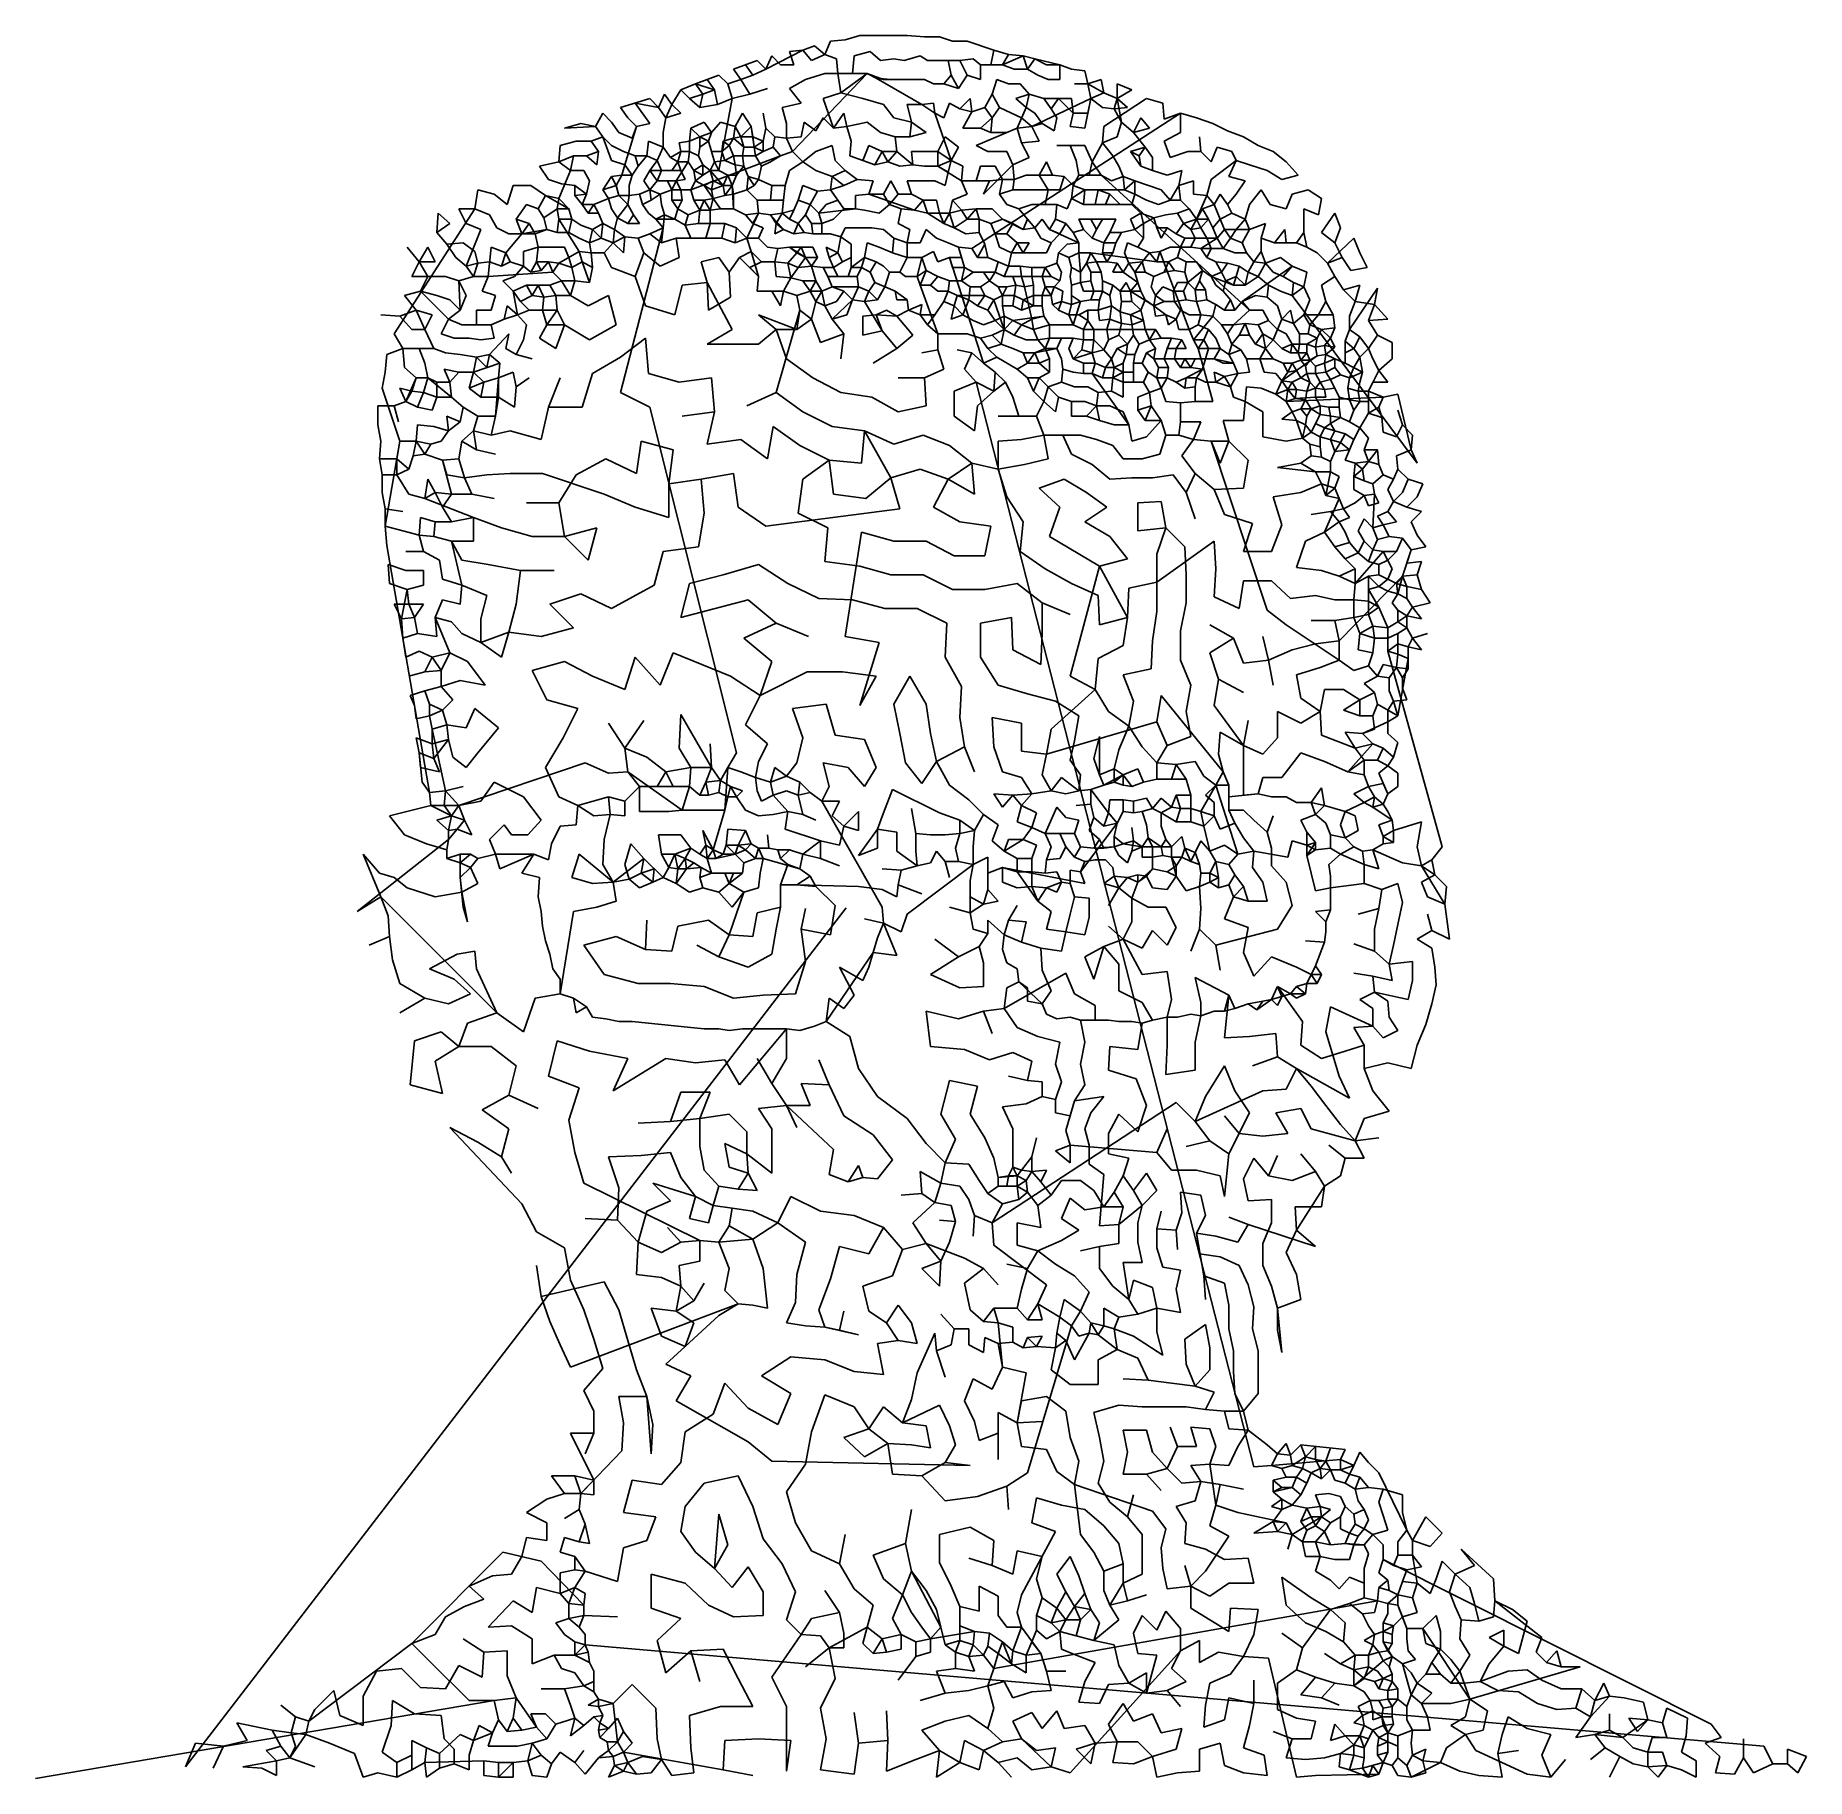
# Model space of a CAD drawing. Header units: metres. Extents: x -30499 to 36140, y -32767 to 32822.
import ezdxf

# ---------------------------------------------------------------- set-up
doc = ezdxf.new("R2010")
doc.units = ezdxf.units.M
doc.layers.add('Draw', color=2, linetype='CONTINUOUS')

msp = doc.modelspace()

# ---------------------------------------------------------------- linework, layer by layer
at = {"layer": 'draw'}
for p, q in [((-580, 32601), (-27, 32656)), ((-27, 32656), (525, 32822)), ((-27, 32656), (-27, 32656)), ((525, 32822), (525, 32822)), ((525, 32822), (2295, 32822)), ((2295, 32822), (2295, 32822)), ((2295, 32822), (2958, 32767)), ((2958, 32767), (2958, 32767)), ((2958, 32767), (3511, 32767)), ((3511, 32767), (3511, 32767)), ((3511, 32767), (4009, 32601)), ((-1631, 32269), (-3014, 31550)), ((-3014, 31550), (-2792, 32048)), ((-2792, 32048), (-2792, 32048)), ((-2792, 32048), (-2460, 31716)), ((-2129, 32213), (-1631, 32269)), ((-1963, 31716), (-2129, 32213)), ((-2129, 32213), (-2129, 32213)), ((-1189, 32435), (-1631, 32269)), ((-1631, 32269), (-1631, 32269)), ((-1631, 32269), (-1299, 31882)), ((-1299, 31882), (-801, 32103)), ((-801, 32103), (-1189, 32435)), ((-1189, 32435), (-1189, 32435)), ((-801, 32103), (-580, 32601)), ((-359, 31937), (-801, 32103)), ((-801, 32103), (-801, 32103)), ((-801, 32103), (-801, 32103)), ((-580, 32601), (-580, 32601)), ((304, 32048), (248, 31384)), ((912, 32213), (304, 32048)), ((304, 32048), (304, 32048)), ((1299, 31882), (912, 32213)), ((912, 32213), (912, 32213)), ((2792, 32048), (2184, 31882)), ((3069, 31882), (2792, 32048)), ((2792, 32048), (2792, 32048)), ((4009, 32601), (4009, 32601)), ((4009, 32601), (4562, 32601)), ((4562, 32601), (4562, 32601)), ((4562, 32601), (5557, 32269)), ((5557, 32269), (5447, 31716)), ((5557, 32269), (5557, 32269)), ((6110, 32103), (5557, 32269)), ((5557, 32269), (6110, 32103)), ((5889, 31716), (6110, 32103)), ((5889, 31716), (6664, 32048)), ((6110, 32103), (6110, 32103)), ((6110, 32103), (6664, 32048)), ((6664, 32048), (6664, 32048)), ((6664, 32048), (7106, 31937)), ((6664, 32048), (6829, 31550)), ((-4783, 31329), (-5668, 30997)), ((-5226, 31163), (-4783, 31329)), ((-4783, 31329), (-4451, 30997)), ((-4451, 30997), (-4783, 31329)), ((-4230, 31550), (-3345, 31882)), ((-3954, 31163), (-4230, 31550)), ((-4230, 31550), (-4230, 31550)), ((-3511, 31329), (-3954, 31163)), ((-3511, 31329), (-3788, 31716)), ((-3788, 31716), (-3511, 31329)), ((-3014, 31550), (-3511, 31329)), ((-3511, 31329), (-3511, 31329)), ((-3345, 31882), (-3345, 31882)), ((-3345, 31882), (-3014, 31550)), ((-3014, 31550), (-3014, 31550)), ((-2460, 31716), (-2460, 31716)), ((-2460, 31716), (-1963, 31716)), ((-2018, 28453), (801, 31384)), ((-1963, 31716), (-1963, 31716)), ((-801, 31384), (-1520, 31163)), ((-1299, 31882), (-1299, 31882)), ((801, 31384), (-801, 31384)), ((-304, 31384), (-359, 31937)), ((-359, 31937), (-359, 31937)), ((-193, 30665), (-304, 31384)), ((-304, 31384), (-304, 31384)), ((-193, 30665), (801, 31384)), ((248, 31384), (801, 31384)), ((801, 31384), (1410, 31163)), ((801, 31384), (1133, 31218)), ((1797, 31937), (1299, 31882)), ((1299, 31882), (1299, 31882)), ((2184, 31882), (1797, 31937)), ((1797, 31937), (1797, 31937)), ((2184, 31882), (2184, 31882)), ((4285, 31882), (3069, 31882)), ((3069, 31882), (3069, 31882)), ((3677, 30997), (3954, 31329)), ((3677, 30997), (3954, 31329)), ((3954, 31329), (3843, 31882)), ((3843, 31882), (4285, 31882)), ((3954, 31329), (3954, 31329)), ((3954, 31329), (4230, 30831)), ((4562, 31329), (4230, 30831)), ((4230, 30831), (4562, 31329)), ((4783, 31937), (4285, 31882)), ((4285, 31882), (4285, 31882)), ((4285, 31882), (4562, 31329)), ((4562, 31329), (4562, 31329)), ((4562, 31329), (5060, 31163)), ((5060, 31716), (4783, 31937)), ((4783, 31937), (4783, 31937)), ((5447, 31716), (5060, 31716)), ((5060, 31163), (5060, 31716)), ((5060, 31716), (5060, 31716)), ((5060, 31716), (5889, 31716)), ((5889, 31716), (5889, 31716)), ((6332, 31550), (5889, 31716)), ((6829, 31550), (6332, 31550)), ((6332, 31550), (6332, 31550)), ((6829, 31550), (7106, 31937)), ((7217, 31329), (6829, 31550)), ((6829, 31550), (6829, 31550)), ((6829, 31550), (6829, 31550)), ((7106, 31937), (7106, 31937)), ((7106, 31937), (7548, 31716)), ((7106, 31937), (8046, 31716)), ((7604, 31163), (7217, 31329)), ((7217, 31329), (7217, 31329)), ((7548, 31716), (7548, 31716)), ((7548, 31716), (8046, 31716)), ((8046, 31716), (8046, 31716)), ((8046, 31716), (8046, 31163)), ((8046, 31716), (8489, 31550)), ((8489, 31550), (8489, 31550)), ((8489, 31550), (8986, 31495)), ((8986, 31495), (8986, 31495)), ((8986, 31495), (9097, 30997)), ((-6553, 30223), (-6221, 30776)), ((-5668, 30997), (-6221, 30776)), ((-6221, 30776), (-5889, 30444)), ((-6221, 30776), (-5889, 30444)), ((-5668, 30997), (-5668, 30997)), ((-5392, 30610), (-5668, 30997)), ((-5668, 30997), (-4949, 30776)), ((-5392, 30610), (-4949, 30776)), ((-4949, 30776), (-5226, 31163)), ((-4949, 30776), (-4949, 30776)), ((-4949, 30776), (-4839, 30223)), ((-4451, 30997), (-3954, 31163)), ((-4451, 30997), (-4451, 30997)), ((-4285, 30444), (-4451, 30997)), ((-3954, 31163), (-3954, 31163)), ((-3954, 31163), (-3954, 31163)), ((-3954, 31163), (-3622, 30610)), ((-3622, 30610), (-2958, 30831)), ((-2958, 30831), (-3622, 30610)), ((-1520, 31163), (-2129, 30831)), ((-2129, 30831), (-2129, 30831)), ((-2129, 30831), (-1686, 30278)), ((-857, 30444), (-193, 30665)), ((635, 30444), (-193, 30665)), ((1410, 31163), (1133, 31218)), ((1133, 31218), (1133, 31218)), ((1133, 31218), (1686, 31163)), ((1133, 31218), (2848, 30223)), ((1410, 31163), (1410, 31163)), ((1686, 31163), (1410, 31163)), ((1410, 31163), (2958, 31163)), ((2958, 31163), (2958, 31163)), ((2958, 31163), (3290, 30997)), ((3290, 30997), (3290, 30997)), ((3290, 30997), (3677, 30997)), ((4230, 30831), (3677, 30997)), ((3677, 30997), (3677, 30997)), ((4230, 30831), (4230, 30831)), ((5060, 31163), (5060, 31163)), ((5668, 31163), (5502, 30610)), ((6110, 30997), (5668, 31163)), ((5668, 31163), (5668, 31163)), ((6553, 30997), (6110, 30997)), ((6110, 30997), (6110, 30997)), ((6885, 30610), (6553, 30997)), ((6553, 30997), (6553, 30997)), ((8046, 31163), (7604, 31163)), ((7604, 31163), (7604, 31163)), ((8046, 31163), (8046, 31163)), ((9097, 30997), (8599, 30997)), ((8599, 30997), (9097, 30997)), ((9097, 30997), (9595, 31163)), ((9097, 30997), (9097, 30997)), ((9207, 30444), (9097, 30997)), ((9097, 30997), (9705, 30665)), ((9705, 30665), (9207, 30444)), ((9595, 31163), (9595, 31163)), ((9595, 31163), (9705, 30665)), ((9705, 30665), (9705, 30665)), ((9705, 30665), (10203, 30444)), ((10756, 30776), (10203, 30997)), ((10203, 30997), (10203, 30997)), ((10203, 30997), (10203, 30444)), ((10203, 30444), (10756, 30776)), ((10756, 30776), (10756, 30776)), ((-8489, 30112), (-7382, 30444)), ((-8212, 29725), (-8489, 30112)), ((-8489, 30112), (-8489, 30112)), ((-7382, 29504), (-7935, 30278)), ((-7935, 30278), (-7051, 30112)), ((-7382, 30444), (-7382, 30444)), ((-7382, 30444), (-7051, 30112)), ((-7051, 30112), (-6829, 30610)), ((-7051, 30112), (-7051, 30112)), ((-7051, 30112), (-6774, 29725)), ((-6829, 30610), (-6829, 30610)), ((-6829, 30610), (-6553, 30223)), ((-6774, 29725), (-6553, 30223)), ((-6553, 30223), (-6553, 30223)), ((-6553, 30223), (-6221, 29891)), ((-5889, 30444), (-5392, 30610)), ((-5889, 30444), (-5889, 30444)), ((-5889, 30444), (-5502, 30112)), ((-5502, 30112), (-5392, 30610)), ((-4839, 30223), (-5502, 30112)), ((-5502, 30112), (-4839, 30223)), ((-5502, 30112), (-5502, 30112)), ((-5392, 30610), (-5392, 30610)), ((-5392, 30610), (-5392, 30610)), ((-4839, 30223), (-4285, 30444)), ((-4839, 30223), (-4839, 30223)), ((-4285, 30444), (-4783, 27734)), ((-3622, 30610), (-4285, 30444)), ((-4285, 30444), (-4285, 30444)), ((-3622, 30610), (-3622, 30610)), ((-1686, 30278), (-2405, 30112)), ((-2405, 30112), (-2405, 30112)), ((-2405, 30112), (-2239, 29504)), ((-1686, 30278), (-1686, 30278)), ((-470, 29338), (-857, 30444)), ((1410, 30223), (635, 30444)), ((1797, 29725), (1410, 30223)), ((1410, 30223), (1410, 30223)), ((2848, 30223), (2295, 30223)), ((2295, 30223), (2295, 30223)), ((2295, 30223), (2460, 29559)), ((2848, 30223), (3290, 30278)), ((3345, 29891), (2848, 30223)), ((2848, 30223), (2848, 30223)), ((3290, 30278), (3290, 30278)), ((3290, 30278), (3345, 29891)), ((3898, 30278), (3677, 29725)), ((4285, 30057), (3898, 30278)), ((3898, 30278), (3898, 30278)), ((4285, 30057), (4673, 30444)), ((4728, 29946), (4285, 30057)), ((4285, 30057), (4285, 30057)), ((4728, 29946), (4285, 30057)), ((4673, 30444), (4673, 30444)), ((4673, 30444), (4728, 29946)), ((4728, 29946), (5226, 30112)), ((5226, 30112), (4728, 29946)), ((5502, 30610), (5226, 30112)), ((5226, 30112), (5226, 30112)), ((5226, 30112), (5502, 29725)), ((5502, 30610), (5502, 30610)), ((5779, 30112), (5502, 30610)), ((5502, 30610), (5779, 30112)), ((5779, 30112), (5502, 29725)), ((6221, 29891), (5779, 30112)), ((5779, 30112), (5779, 30112)), ((6387, 30444), (6885, 30610)), ((6774, 30112), (6387, 30444)), ((6387, 30444), (6387, 30444)), ((6442, 29338), (6774, 30112)), ((6774, 30112), (6885, 30610)), ((7106, 29891), (6774, 30112)), ((6774, 30112), (6774, 30112)), ((6774, 30112), (6774, 30112)), ((6885, 30610), (6885, 30610)), ((6885, 30610), (7438, 30444)), ((6995, 29393), (9207, 30444)), ((7438, 30444), (7714, 30057)), ((8489, 30444), (7438, 30444)), ((7438, 30444), (7714, 30057)), ((7714, 30057), (7991, 30444)), ((7714, 30057), (7714, 30057)), ((7714, 30057), (7935, 29725)), ((7991, 30444), (8544, 29891)), ((8544, 29891), (8489, 30444)), ((8489, 30444), (8489, 30444)), ((9207, 30444), (8986, 29338)), ((9097, 29891), (9207, 30444)), ((9207, 30444), (9207, 30444)), ((9207, 30444), (9650, 30112)), ((9650, 30112), (9650, 30112)), ((9650, 30112), (10092, 30057)), ((9705, 29393), (11309, 30444)), ((10203, 30444), (10092, 30057)), ((10092, 30057), (10590, 30112)), ((10092, 30057), (10092, 30057)), ((10092, 30057), (10092, 30057)), ((10092, 30057), (10369, 29559)), ((10590, 30112), (10203, 30444)), ((10203, 30444), (10203, 30444)), ((10203, 30444), (10203, 30444)), ((10203, 30444), (10369, 29559)), ((10590, 30112), (10590, 30112)), ((11309, 30444), (11917, 30278)), ((11917, 30278), (11917, 30278)), ((11917, 30278), (11973, 29670)), ((-9982, 29504), (-10590, 29338)), ((-10590, 29338), (-9429, 29393)), ((-9429, 29393), (-9982, 29504)), ((-9982, 29504), (-9982, 29504)), ((-9429, 29393), (-9152, 29891)), ((-9152, 29006), (-9429, 29393)), ((-9429, 29393), (-9429, 29393)), ((-9152, 29891), (-9152, 29891)), ((-9152, 29891), (-8820, 29559)), ((-8820, 29559), (-8820, 29559)), ((-8820, 29559), (-8544, 29172)), ((-8323, 27955), (-7880, 29393)), ((-7880, 29393), (-8212, 29725)), ((-8212, 29725), (-8212, 29725)), ((-8046, 28951), (-7880, 29393)), ((-7880, 29393), (-7382, 29504)), ((-7880, 29393), (-7880, 29393)), ((-7382, 29504), (-7382, 29504)), ((-6774, 29725), (-6885, 29172)), ((-6221, 29891), (-6774, 29725)), ((-6774, 29725), (-6774, 29725)), ((-6774, 29725), (-6774, 29725)), ((-6221, 29891), (-6221, 29891)), ((-5834, 29338), (-5889, 28840)), ((-5336, 29559), (-5834, 29338)), ((-5502, 29006), (-5834, 29338)), ((-5834, 29338), (-5834, 29338)), ((-5834, 29338), (-5502, 29006)), ((-5060, 29172), (-5336, 29559)), ((-5336, 29559), (-5336, 29559)), ((-5060, 29172), (-4728, 29559)), ((-4728, 29559), (-4728, 29559)), ((-4728, 29559), (-4175, 29393)), ((-4175, 29393), (-4230, 28951)), ((-3898, 29891), (-4175, 29393)), ((-4175, 29393), (-4175, 29393)), ((-4175, 29393), (-4175, 29393)), ((-4175, 29393), (-3954, 29006)), ((-3954, 29006), (-3567, 29393)), ((-3567, 29393), (-3898, 29891)), ((-3898, 29891), (-3898, 29891)), ((-3456, 28619), (-3567, 29393)), ((-3567, 29393), (-3567, 29393)), ((-3567, 29393), (-3511, 29006)), ((-3014, 29338), (-3124, 29891)), ((-3124, 29891), (-3014, 29338)), ((-3014, 29338), (-3124, 28840)), ((-2682, 29006), (-3014, 29338)), ((-3014, 29338), (-3014, 29338)), ((-2239, 29504), (-2239, 29504)), ((-2239, 29504), (-2239, 28951)), ((-1686, 29006), (-1576, 29559)), ((-1576, 29559), (-1576, 29559)), ((-1576, 29559), (-1133, 29227)), ((-1133, 29227), (-857, 29725)), ((-857, 29725), (-857, 29725)), ((-857, 29725), (-470, 29338)), ((-82, 29891), (-470, 29338)), ((-470, 29338), (27, 29393)), ((-470, 29338), (-470, 29338)), ((27, 29393), (-82, 29891)), ((-82, 29891), (-82, 29891)), ((801, 29559), (27, 29393)), ((27, 29393), (27, 29393)), ((27, 29393), (193, 28840)), ((27, 29393), (27, 29393)), ((1299, 29172), (801, 29559)), ((801, 29559), (801, 29559)), ((2460, 29559), (1797, 29725)), ((1797, 29725), (1797, 29725)), ((2460, 29559), (2405, 29006)), ((2460, 29559), (2460, 29559)), ((3014, 29172), (2460, 29559)), ((2460, 29559), (2460, 29559)), ((3677, 29725), (3345, 29891)), ((3345, 29891), (3345, 29891)), ((3345, 29891), (3954, 28121)), ((3677, 29725), (3677, 29725)), ((4396, 29338), (4728, 29946)), ((5060, 29338), (4396, 29338)), ((4396, 29338), (4396, 29338)), ((4728, 29946), (4728, 29946)), ((12581, 29891), (4728, 24803)), ((4894, 28674), (6442, 29338)), ((5502, 29725), (5060, 29338)), ((5060, 29338), (5060, 29338)), ((5060, 29338), (5447, 29172)), ((5447, 29172), (5060, 29338)), ((5502, 29725), (5447, 29172)), ((5502, 29725), (5502, 29725)), ((5502, 29725), (5502, 29725)), ((6055, 29172), (6442, 29338)), ((6608, 29725), (6221, 29891)), ((6221, 29891), (6221, 29891)), ((6442, 29338), (6995, 29393)), ((6442, 29338), (6442, 29338)), ((6442, 29338), (6608, 28785)), ((6608, 28785), (6442, 29338)), ((6995, 29393), (6608, 29725)), ((6608, 29725), (6608, 29725)), ((6995, 29393), (7382, 29504)), ((7382, 29504), (6995, 29393)), ((7272, 28840), (6995, 29393)), ((6995, 29393), (6995, 29393)), ((7382, 29504), (7106, 29891)), ((7106, 29891), (7106, 29891)), ((7382, 29504), (7382, 29504)), ((7825, 29227), (7382, 29504)), ((7935, 29725), (7825, 29227)), ((7935, 29725), (7935, 29725)), ((8433, 29393), (8544, 29891)), ((8986, 29338), (8433, 29393)), ((8433, 29393), (8433, 29393)), ((8544, 29891), (8544, 29891)), ((8544, 29891), (9097, 29891)), ((8986, 29338), (8986, 29338)), ((9650, 28785), (9705, 29393)), ((10369, 29559), (10203, 29006)), ((10369, 29559), (10369, 29559)), ((10369, 29559), (10811, 29172)), ((10811, 29172), (11088, 29725)), ((11420, 29338), (10811, 29172)), ((11088, 29725), (11088, 29725)), ((11088, 29725), (11420, 29338)), ((11420, 29338), (11420, 29338)), ((11973, 29670), (12581, 29891)), ((11973, 29670), (11973, 29670)), ((12581, 29172), (12581, 29891)), ((12581, 29891), (12581, 29891)), ((12581, 29891), (13189, 29725)), ((13189, 29725), (13189, 29725)), ((13189, 29725), (13798, 29504)), ((13798, 29504), (13798, 29504)), ((13798, 29504), (14351, 29227)), ((-10756, 28674), (-10811, 28066)), ((-10148, 28840), (-10756, 28674)), ((-10756, 28674), (-10756, 28674)), ((-9595, 28840), (-10148, 28840)), ((-10148, 28840), (-10148, 28840)), ((-9595, 28840), (-9152, 29006)), ((-9318, 28453), (-9595, 28840)), ((-9595, 28840), (-9595, 28840)), ((-9318, 28453), (-9595, 28840)), ((-9152, 29006), (-9152, 29006)), ((-8820, 28674), (-9152, 29006)), ((-9152, 29006), (-8820, 28121)), ((-8378, 28453), (-8820, 28674)), ((-8820, 28674), (-8820, 28674)), ((-8544, 29172), (-8544, 29172)), ((-8544, 29172), (-8046, 28951)), ((-8046, 28951), (-8046, 28951)), ((-7438, 28840), (-7493, 28287)), ((-6885, 28619), (-7438, 28840)), ((-7438, 28840), (-7438, 28840)), ((-6885, 29172), (-6885, 29172)), ((-6885, 29172), (-6885, 28619)), ((-5889, 28840), (-6276, 28785)), ((-6276, 28785), (-6276, 28785)), ((-6276, 28785), (-6221, 28453)), ((-5502, 29006), (-5889, 28840)), ((-5889, 28840), (-5889, 28840)), ((-5889, 28840), (-5889, 28453)), ((-5889, 28840), (-5889, 28840)), ((-5502, 29006), (-5060, 29172)), ((-5170, 28840), (-5502, 29006)), ((-5502, 29006), (-5502, 29006)), ((-5502, 28619), (-5502, 29006)), ((-5502, 29006), (-5502, 29006)), ((-5502, 28619), (-5170, 28840)), ((-5170, 28840), (-5060, 29172)), ((-5170, 28840), (-5170, 28840)), ((-4949, 28066), (-5170, 28840)), ((-5170, 28840), (-5170, 28840)), ((-5060, 29172), (-5060, 29172)), ((-5060, 29172), (-5060, 29172)), ((-4673, 28453), (-4617, 28840)), ((-4617, 28840), (-4673, 28453)), ((-4396, 28674), (-4673, 28453)), ((-4230, 28951), (-4617, 28840)), ((-4617, 28840), (-4617, 28840)), ((-4617, 28840), (-4396, 28674)), ((-4230, 28951), (-4396, 28674)), ((-4396, 28674), (-4396, 28674)), ((-4396, 28674), (-4396, 28674)), ((-4396, 28674), (-4230, 28287)), ((-3954, 29006), (-4230, 28951)), ((-3954, 29006), (-4230, 28951)), ((-4230, 28951), (-4230, 28951)), ((-4230, 28951), (-3843, 28619)), ((-4230, 28951), (-4230, 28951)), ((-3954, 29006), (-3954, 29006)), ((-3843, 28619), (-3954, 29006)), ((-3954, 29006), (-3954, 29006)), ((-3511, 29006), (-3954, 29006)), ((-3511, 29006), (-3124, 28840)), ((-3456, 28619), (-3511, 29006)), ((-3124, 28840), (-3456, 28619)), ((-3124, 28840), (-3124, 28840)), ((-3124, 28840), (-3124, 28453)), ((-3124, 28840), (-3124, 28840)), ((-2737, 28619), (-2682, 29006)), ((-2682, 29006), (-2737, 28619)), ((-2682, 29006), (-2682, 29006)), ((-2239, 28951), (-2682, 29006)), ((-2239, 28951), (-1686, 29006)), ((-2018, 28453), (-2239, 28951)), ((-2239, 28951), (-2239, 28951)), ((-2239, 28951), (-2239, 28951)), ((-1686, 29006), (-1686, 29006)), ((-1133, 29227), (-1133, 29227)), ((-525, 28674), (-1133, 28453)), ((-414, 28121), (-525, 28674)), ((-525, 28674), (-525, 28674)), ((193, 28840), (138, 28287)), ((193, 28840), (193, 28840)), ((635, 28121), (857, 28674)), ((857, 28674), (857, 28674)), ((857, 28674), (1354, 28453)), ((1852, 29006), (1299, 29172)), ((1299, 29172), (1299, 29172)), ((1907, 28453), (1852, 29006)), ((1852, 29006), (1852, 29006)), ((1852, 29006), (2405, 29006)), ((2405, 29006), (1852, 29006)), ((2405, 29006), (3014, 29172)), ((2405, 29006), (2405, 29006)), ((3014, 29172), (3014, 29172)), ((3456, 28453), (3732, 29006)), ((3732, 29006), (3732, 29006)), ((3732, 29006), (4230, 28619)), ((5336, 28453), (4894, 28674)), ((5447, 29172), (5447, 29172)), ((5447, 29172), (6055, 29172)), ((6055, 29172), (6055, 29172)), ((6608, 28785), (7272, 28840)), ((6885, 28232), (6608, 28785)), ((6608, 28785), (6608, 28785)), ((7272, 28840), (7272, 28840)), ((7825, 29227), (7825, 29227)), ((8433, 28674), (7935, 28674)), ((7935, 28674), (8986, 28674)), ((8654, 28121), (8433, 28674)), ((8986, 28674), (9263, 28066)), ((9263, 28066), (9650, 28785)), ((10203, 29006), (9650, 28785)), ((9650, 28785), (9650, 28785)), ((9650, 28785), (10037, 28287)), ((10203, 29006), (10203, 29006)), ((10811, 29172), (10811, 29172)), ((10811, 29172), (11254, 28619)), ((11973, 28840), (12581, 29172)), ((12194, 28232), (11973, 28840)), ((11973, 28840), (11973, 28840)), ((12581, 29172), (12581, 29172)), ((13355, 28453), (13300, 29006)), ((13300, 29006), (13355, 28453)), ((14351, 29227), (14351, 29227)), ((14351, 29227), (14959, 29006)), ((14959, 29006), (14959, 29006)), ((14959, 29006), (15512, 28674)), ((15512, 28674), (15512, 28674)), ((15512, 28674), (16065, 28453)), ((-11530, 27900), (-10811, 28066)), ((-10811, 28066), (-10258, 28287)), ((-10811, 28066), (-10369, 27734)), ((-10811, 28066), (-10811, 28066)), ((-10369, 27734), (-10258, 28287)), ((-10258, 28287), (-10258, 28287)), ((-10258, 28287), (-9760, 28287)), ((-10258, 28287), (-9760, 28287)), ((-9760, 28287), (-9318, 28453)), ((-9760, 28287), (-9760, 28287)), ((-9760, 28287), (-9373, 27955)), ((-9373, 27955), (-9318, 28453)), ((-9318, 28453), (-9318, 28453)), ((-8820, 28121), (-8323, 27955)), ((-7935, 28287), (-8378, 28453)), ((-8378, 28453), (-8378, 28453)), ((-7493, 28287), (-7935, 28287)), ((-7935, 28287), (-7935, 28287)), ((-7935, 28287), (-7825, 27900)), ((-7825, 27900), (-7935, 28287)), ((-7493, 28287), (-7825, 27900)), ((-7493, 28287), (-7493, 28287)), ((-7106, 28121), (-7493, 28287)), ((-7493, 28287), (-7493, 28287)), ((-7382, 27734), (-7106, 28121)), ((-7106, 28121), (-6885, 28619)), ((-6940, 27734), (-7106, 28121)), ((-7106, 28121), (-7106, 28121)), ((-7106, 28121), (-7106, 28121)), ((-6885, 28619), (-6885, 28619)), ((-6885, 28619), (-6608, 28232)), ((-6885, 28619), (-6885, 28619)), ((-6608, 28232), (-6221, 28453)), ((-6608, 28232), (-6608, 28232)), ((-6332, 28066), (-6608, 28232)), ((-6608, 28232), (-6332, 28066)), ((-6332, 28066), (-6553, 27734)), ((-5945, 28066), (-6387, 27347)), ((-6221, 28453), (-6332, 28066)), ((-5945, 28066), (-6332, 28066)), ((-6332, 28066), (-6332, 28066)), ((-6332, 28066), (-6221, 27734)), ((-6221, 28453), (-6221, 28453)), ((-6221, 28453), (-5889, 28453)), ((-5889, 28453), (-5945, 28066)), ((-5945, 28066), (-5945, 28066)), ((-5723, 27734), (-5945, 28066)), ((-5889, 28453), (-5889, 28453)), ((-5889, 28453), (-5889, 28453)), ((-5889, 28453), (-5557, 28287)), ((-5834, 27015), (-2460, 28287)), ((-5557, 28287), (-5502, 28619)), ((-5557, 28287), (-5502, 28619)), ((-5392, 27955), (-5557, 28287)), ((-5557, 28287), (-5557, 28287)), ((-5502, 28619), (-5502, 28619)), ((-4949, 28066), (-5115, 27734)), ((-4673, 28453), (-5060, 28453)), ((-5060, 28453), (-4673, 28453)), ((-4562, 28121), (-4949, 28066)), ((-4949, 28066), (-4949, 28066)), ((-4783, 27734), (-4949, 28066)), ((-4949, 28066), (-4949, 28066)), ((-4673, 28453), (-4673, 28453)), ((-4673, 28453), (-4562, 28121)), ((-4230, 28287), (-4562, 28121)), ((-4562, 28121), (-4562, 28121)), ((-4562, 28121), (-4175, 27955)), ((-4562, 28121), (-4562, 28121)), ((-4175, 27955), (-4230, 28287)), ((-4230, 28287), (-4230, 28287)), ((-4230, 28287), (-4230, 28287)), ((-4230, 28287), (-3898, 28287)), ((-3843, 28619), (-3898, 28287)), ((-3898, 28287), (-3898, 28287)), ((-3898, 28287), (-3843, 27900)), ((-3898, 28287), (-3401, 28287)), ((-3843, 28619), (-3843, 28619)), ((-3456, 28619), (-3843, 28619)), ((-3843, 28619), (-3843, 28619)), ((-3401, 28287), (-3456, 28619)), ((-3456, 28619), (-3456, 28619)), ((-3456, 28619), (-3456, 28619)), ((-3124, 28453), (-3456, 28619)), ((-3124, 28453), (-3401, 28287)), ((-3401, 28287), (-3401, 28287)), ((-3401, 28287), (-3179, 27900)), ((-3179, 27900), (-2848, 28066)), ((-2737, 28619), (-3124, 28453)), ((-3124, 28453), (-3124, 28453)), ((-3124, 28453), (-3124, 28453)), ((-2848, 28066), (-2460, 28287)), ((-2848, 28066), (-2848, 28066)), ((-2460, 28287), (-2737, 28619)), ((-2737, 28619), (-2737, 28619)), ((-2460, 28287), (-2018, 28453)), ((-2460, 28287), (-2460, 28287)), ((-2129, 27734), (-1631, 28066)), ((-1631, 28066), (-2018, 28453)), ((-2018, 28453), (-2018, 28453)), ((-1133, 28453), (-1631, 28066)), ((-1631, 28066), (-1631, 28066)), ((-1631, 28066), (-1631, 28066)), ((-1631, 28066), (-1133, 27734)), ((-1133, 28453), (-1133, 28453)), ((-27, 27734), (-414, 28121)), ((-414, 28121), (-414, 28121)), ((138, 28287), (138, 28287)), ((138, 28287), (635, 28121)), ((635, 28121), (635, 28121)), ((635, 28121), (1078, 27955)), ((1078, 27955), (635, 28121)), ((1354, 28453), (1078, 27955)), ((1078, 27955), (1576, 28066)), ((1907, 28453), (1354, 28453)), ((1354, 28453), (1354, 28453)), ((1354, 28453), (1354, 28453)), ((1354, 28453), (1576, 28066)), ((1576, 28066), (1907, 28453)), ((1576, 28066), (1576, 28066)), ((1576, 28066), (1576, 28066)), ((1576, 28066), (2018, 27900)), ((1907, 28453), (1907, 28453)), ((2516, 27955), (1907, 28453)), ((2516, 27955), (2460, 28453)), ((2460, 28453), (2460, 28453)), ((2460, 28453), (3456, 28453)), ((3456, 28453), (3456, 28453)), ((3456, 28453), (3456, 27900)), ((3954, 28121), (3456, 28453)), ((3456, 28453), (3456, 28453)), ((3954, 28121), (3456, 27900)), ((3954, 28121), (3843, 27679)), ((4230, 28619), (3954, 28121)), ((4396, 27900), (3954, 28121)), ((3954, 28121), (3954, 28121)), ((3954, 28121), (3954, 28121)), ((4230, 28619), (4230, 28619)), ((6055, 28453), (5336, 28453)), ((6276, 27955), (6055, 28453)), ((6276, 27955), (6885, 28232)), ((6885, 28232), (6885, 28232)), ((7548, 28066), (7272, 27568)), ((7770, 27568), (7548, 28066)), ((7548, 28066), (7548, 28066)), ((8765, 27568), (8654, 28121)), ((8654, 28121), (8654, 28121)), ((9263, 28066), (9152, 27568)), ((9595, 27568), (9263, 28066)), ((10037, 28287), (10037, 28287)), ((10037, 28287), (10258, 27900)), ((11254, 28619), (10701, 28453)), ((10701, 28453), (10701, 28453)), ((10701, 28453), (11088, 27900)), ((11032, 28287), (10701, 28453)), ((10701, 28453), (11032, 28287)), ((11032, 28287), (11254, 28619)), ((11088, 27900), (11032, 28287)), ((11032, 28287), (11032, 28287)), ((11254, 28619), (11254, 28619)), ((11254, 28619), (11530, 28232)), ((11530, 28232), (11530, 28232)), ((11530, 28232), (11530, 27734)), ((12857, 28453), (12194, 28232)), ((12194, 28232), (12194, 28232)), ((13355, 28453), (12857, 28453)), ((12857, 28453), (12857, 28453)), ((13742, 28066), (13355, 28453)), ((13355, 28453), (13355, 28453)), ((13963, 28619), (13742, 28066)), ((14682, 28121), (13742, 27402)), ((13742, 28066), (13742, 28066)), ((14517, 28453), (13963, 28619)), ((13963, 28619), (13963, 28619)), ((14406, 27513), (14682, 28121)), ((14682, 28121), (14517, 28453)), ((14517, 28453), (14517, 28453)), ((15180, 27955), (14682, 28121)), ((16065, 28453), (16065, 28453)), ((16065, 28453), (16563, 28066)), ((16563, 28066), (16563, 28066)), ((16563, 28066), (17005, 27568)), ((-11198, 27402), (-11530, 27900)), ((-10701, 27236), (-11198, 27402)), ((-11198, 27402), (-11198, 27402)), ((-10369, 27734), (-10811, 26683)), ((-10369, 27734), (-10369, 27734)), ((-9871, 27734), (-10369, 27734)), ((-9650, 27347), (-9871, 27734)), ((-9871, 27734), (-9871, 27734)), ((-9760, 26849), (-9650, 27347)), ((-9650, 27347), (-9650, 27347)), ((-9373, 27955), (-9373, 27955)), ((-9152, 27015), (-8820, 27513)), ((-8820, 27513), (-9152, 27015)), ((-8433, 27568), (-8820, 27513)), ((-8820, 27513), (-8820, 27513)), ((-8820, 27513), (-8654, 27181)), ((-8433, 27568), (-8654, 27181)), ((-8323, 27955), (-8433, 27568)), ((-8433, 27568), (-8433, 27568)), ((-8046, 27568), (-8433, 27568)), ((-8433, 27568), (-8433, 27568)), ((-8046, 27568), (-8323, 27955)), ((-8323, 27955), (-8323, 27955)), ((-8157, 27181), (-8046, 27568)), ((-7825, 27900), (-8046, 27568)), ((-8046, 27568), (-8046, 27568)), ((-8046, 27568), (-8046, 27568)), ((-7825, 27900), (-7825, 27900)), ((-7382, 27734), (-7604, 27347)), ((-7604, 27347), (-7604, 27347)), ((-7604, 27347), (-7382, 27015)), ((-6221, 27734), (-7382, 27734)), ((-7382, 27734), (-7382, 27734)), ((-7106, 27347), (-7382, 27734)), ((-7382, 27015), (-7106, 27347)), ((-7106, 27347), (-6940, 27734)), ((-6387, 27347), (-7106, 27347)), ((-7106, 27347), (-7106, 27347)), ((-6940, 27734), (-6940, 27734)), ((-6553, 27015), (-6719, 27347)), ((-6719, 27347), (-6387, 27347)), ((-6553, 27734), (-6221, 27734)), ((-6387, 27347), (-6553, 27015)), ((-6055, 27402), (-6387, 27347)), ((-6387, 27347), (-6221, 27015)), ((-6387, 27347), (-6387, 27347)), ((-6221, 27734), (-6221, 27734)), ((-6221, 27734), (-6055, 27402)), ((-6055, 27402), (-6055, 27402)), ((-5834, 27015), (-5668, 27347)), ((-5723, 27734), (-5392, 27955)), ((-5668, 27347), (-5723, 27734)), ((-5723, 27734), (-5723, 27734)), ((-5392, 27568), (-5723, 27734)), ((-5723, 27734), (-5723, 27734)), ((-5668, 27347), (-5392, 27568)), ((-5668, 27347), (-5668, 27347)), ((-5336, 27181), (-5668, 27347)), ((-5668, 27347), (-5668, 27347)), ((-5392, 27955), (-5392, 27955)), ((-5392, 27568), (-5392, 27955)), ((-5392, 27955), (-5392, 27955)), ((-5392, 27955), (-5115, 27734)), ((-5115, 27734), (-5392, 27568)), ((-5392, 27568), (-5392, 27568)), ((-5392, 27568), (-5392, 27568)), ((-5336, 27181), (-5004, 27347)), ((-5115, 27734), (-5115, 27734)), ((-5115, 27734), (-5004, 27347)), ((-5115, 27734), (-5115, 27734)), ((-4783, 27734), (-5115, 27734)), ((-5115, 27734), (-4617, 27181)), ((-5004, 27347), (-5060, 27015)), ((-5004, 27347), (-5004, 27347)), ((-5004, 27347), (-5004, 27347)), ((-5004, 27347), (-4617, 27181)), ((-4451, 27568), (-4783, 27734)), ((-4783, 27734), (-4783, 27734)), ((-4617, 27181), (-4451, 27568)), ((-4120, 27568), (-4451, 27568)), ((-4451, 27568), (-4451, 27568)), ((-4451, 27568), (-4285, 27181)), ((-4451, 27568), (-4451, 27568)), ((-4285, 27181), (-4120, 27568)), ((-4120, 27568), (-4175, 27955)), ((-4175, 27955), (-4175, 27955)), ((-4175, 27955), (-4175, 27955)), ((-4175, 27955), (-3843, 27900)), ((-3843, 27900), (-4120, 27568)), ((-4120, 27568), (-4120, 27568)), ((-4120, 27568), (-4120, 27568)), ((-3843, 27900), (-3843, 27900)), ((-3843, 27900), (-3843, 27900)), ((-3843, 27900), (-3677, 27513)), ((-3732, 27015), (-3677, 27513)), ((-3677, 27513), (-3677, 27513)), ((-3677, 27513), (-3290, 27402)), ((-3677, 27513), (-3677, 27513)), ((-3677, 27513), (-3456, 27181)), ((-3290, 27402), (-3456, 27181)), ((-3456, 27181), (-3290, 27402)), ((-3290, 27402), (-3179, 27900)), ((-3179, 27900), (-3290, 27402)), ((-3290, 27402), (-3290, 27402)), ((-3290, 27402), (-2792, 27181)), ((-3179, 27900), (-3179, 27900)), ((-2295, 27181), (-2129, 27734)), ((-2129, 27734), (-2129, 27734)), ((-1133, 27734), (-1133, 27734)), ((-1133, 27734), (-525, 27513)), ((-580, 27015), (-525, 27513)), ((-525, 27513), (-27, 27734)), ((-525, 27513), (-525, 27513)), ((-525, 27513), (-525, 27513)), ((-525, 27513), (-82, 27181)), ((-82, 27181), (414, 27402)), ((-27, 27734), (-27, 27734)), ((414, 27402), (-27, 27734)), ((-27, 27734), (414, 27402)), ((414, 27402), (414, 27402)), ((414, 27402), (1023, 27347)), ((1023, 27347), (857, 26849)), ((1023, 27347), (1023, 27347)), ((1078, 27955), (1078, 27955)), ((1686, 27347), (1410, 26849)), ((1963, 26849), (1686, 27347)), ((1686, 27347), (1686, 27347)), ((2018, 27900), (2516, 27955)), ((2018, 27900), (2018, 27900)), ((3345, 27347), (2295, 27347)), ((2295, 27347), (2295, 27347)), ((2295, 27347), (2460, 26849)), ((2516, 27955), (2516, 27955)), ((2958, 27900), (2516, 27955)), ((3456, 27900), (2958, 27900)), ((2958, 27900), (2958, 27900)), ((3732, 27181), (3345, 27347)), ((3345, 27347), (3345, 27347)), ((3456, 27900), (3456, 27900)), ((3456, 27900), (3843, 27679)), ((3843, 27679), (3456, 27900)), ((3456, 27900), (4341, 27347)), ((3843, 27679), (3732, 27181)), ((3843, 27679), (3843, 27679)), ((4341, 27347), (4396, 27900)), ((4562, 26849), (4341, 27347)), ((4341, 27347), (4341, 27347)), ((4341, 27347), (5392, 27347)), ((4396, 27900), (4396, 27900)), ((5060, 27900), (4894, 27347)), ((4894, 27347), (5392, 27347)), ((5613, 27900), (5060, 27900)), ((5060, 27900), (5060, 27900)), ((5170, 26849), (6276, 27955)), ((5392, 27347), (5170, 26849)), ((5392, 27347), (5889, 27402)), ((5392, 27347), (5392, 27347)), ((5889, 27402), (5613, 27900)), ((5613, 27900), (5613, 27900)), ((5889, 27402), (5779, 26849)), ((6332, 27402), (5889, 27402)), ((5889, 27402), (5889, 27402)), ((5889, 27402), (5889, 27402)), ((6332, 27402), (6276, 27955)), ((6276, 27955), (6276, 27955)), ((6276, 27015), (6332, 27402)), ((6774, 27568), (6332, 27402)), ((6332, 27402), (6332, 27402)), ((6332, 27402), (6332, 27402)), ((7770, 27568), (6774, 27568)), ((6774, 27568), (6774, 27568)), ((7272, 27568), (7604, 27015)), ((8212, 27513), (7770, 27568)), ((7770, 27568), (7770, 27568)), ((8212, 27513), (7770, 27568)), ((8046, 27015), (8212, 27513)), ((8212, 27513), (8212, 27513)), ((8544, 27181), (8212, 27513)), ((8765, 27568), (8544, 27181)), ((9595, 27568), (8765, 27568)), ((8765, 27568), (8765, 27568)), ((9152, 27568), (8765, 27568)), ((9982, 27347), (9595, 27568)), ((9595, 27568), (9595, 27568)), ((15180, 22480), (9595, 27568)), ((10424, 27513), (9982, 27347)), ((9982, 27347), (9982, 27347)), ((10258, 27900), (10258, 27900)), ((10258, 27900), (10424, 27513)), ((10424, 27513), (10424, 27513)), ((10424, 27513), (10867, 27347)), ((10479, 27015), (10424, 27513)), ((10424, 27513), (10424, 27513)), ((10867, 27347), (10479, 27015)), ((10867, 27347), (10867, 27347)), ((10867, 27347), (10867, 26849)), ((11862, 27015), (10867, 27347)), ((10867, 27347), (10867, 27347)), ((11088, 27900), (11088, 27900)), ((11530, 27734), (11088, 27900)), ((11088, 27900), (11530, 27734)), ((11530, 27734), (11530, 27734)), ((11530, 27734), (12083, 27568)), ((12083, 27568), (12636, 27734)), ((12083, 27568), (12083, 27568)), ((12636, 27734), (12526, 27181)), ((12526, 27181), (13079, 27347)), ((12636, 27734), (12636, 27734)), ((13079, 27347), (13079, 27347)), ((13079, 27347), (13079, 26849)), ((13742, 27402), (13576, 26794)), ((15014, 27347), (14406, 27513)), ((14682, 26849), (15014, 27347)), ((15014, 27347), (15014, 27347)), ((15844, 27734), (15180, 27955)), ((16397, 27402), (15844, 27734)), ((17005, 27568), (16397, 27402)), ((16397, 27402), (16397, 27402)), ((17005, 27568), (17005, 27568)), ((-13853, 27015), (-13963, 26296)), ((-13245, 26849), (-13853, 27015)), ((-12747, 26462), (-13245, 26849)), ((-13245, 26849), (-13245, 26849)), ((-12526, 27181), (-12747, 26462)), ((-11862, 27181), (-12526, 27181)), ((-11309, 26794), (-11862, 27181)), ((-11862, 27181), (-11862, 27181)), ((-11585, 26296), (-11309, 26794)), ((-10811, 26683), (-11309, 26794)), ((-11309, 26794), (-11309, 26794)), ((-11309, 26794), (-10424, 26296)), ((-10811, 26683), (-10867, 26296)), ((-10424, 26296), (-10811, 26683)), ((-10811, 26683), (-10811, 26683)), ((-10203, 27181), (-10701, 27236)), ((-10701, 27236), (-10701, 27236)), ((-10203, 26794), (-10203, 27181)), ((-10203, 27181), (-10203, 27181)), ((-10203, 26794), (-10203, 27181)), ((-10203, 27181), (-9760, 26849)), ((-9760, 26849), (-10203, 26794)), ((-10203, 26794), (-10203, 26794)), ((-9926, 26462), (-10203, 26794)), ((-9926, 26462), (-9760, 26849)), ((-9760, 26849), (-9760, 26849)), ((-9760, 26849), (-9760, 26849)), ((-8931, 26683), (-9484, 26462)), ((-8654, 27181), (-9152, 27015)), ((-9152, 27015), (-9152, 27015)), ((-9152, 27015), (-8931, 26683)), ((-8544, 26794), (-8931, 26683)), ((-8931, 26683), (-8931, 26683)), ((-8931, 26683), (-8820, 26296)), ((-8654, 27181), (-8654, 27181)), ((-8654, 27181), (-8544, 26794)), ((-8654, 27181), (-8654, 27181)), ((-8544, 26794), (-8544, 26794)), ((-8544, 26794), (-8157, 26794)), ((-8212, 26462), (-8544, 26794)), ((-8544, 26794), (-8544, 26794)), ((-8157, 26794), (-8212, 26462)), ((-8157, 26794), (-8157, 27181)), ((-8157, 27181), (-8157, 27181)), ((-7770, 26849), (-8157, 26794)), ((-8157, 26794), (-8157, 26794)), ((-8157, 26794), (-8157, 26794)), ((-7382, 27015), (-7770, 26849)), ((-7770, 26849), (-7770, 26849)), ((-7659, 26462), (-7770, 26849)), ((-7770, 26849), (-7659, 26462)), ((-7382, 27015), (-7382, 27015)), ((-6995, 26849), (-7382, 27015)), ((-7382, 27015), (-7382, 27015)), ((-7382, 27015), (-7327, 26628)), ((-7327, 26628), (-7382, 27015)), ((-6995, 26849), (-7327, 26628)), ((-6553, 27015), (-6995, 26849)), ((-6940, 26462), (-6995, 26849)), ((-6995, 26849), (-6995, 26849)), ((-6553, 26628), (-6553, 27015)), ((-6553, 27015), (-6553, 27015)), ((-6553, 26628), (-6553, 27015)), ((-6553, 27015), (-5834, 27015)), ((-6221, 27015), (-6221, 27015)), ((-6221, 27015), (-6166, 26628)), ((-5834, 27015), (-5834, 27015)), ((-5723, 26628), (-5834, 27015)), ((-5060, 27015), (-5336, 27181)), ((-5336, 27181), (-5336, 27181)), ((-5004, 26683), (-5336, 27181)), ((-5336, 26628), (-5004, 26683)), ((-5115, 26241), (-5004, 26683)), ((-4617, 27181), (-5060, 27015)), ((-5060, 27015), (-5060, 27015)), ((-5060, 27015), (-5060, 27015)), ((-5060, 27015), (-5004, 26683)), ((-5004, 26683), (-4562, 26794)), ((-5004, 26683), (-5004, 26683)), ((-5004, 26683), (-5004, 26683)), ((-5004, 26683), (-4728, 26296)), ((-4562, 26794), (-4617, 27181)), ((-4617, 27181), (-4617, 27181)), ((-4617, 27181), (-4617, 27181)), ((-4617, 27181), (-4285, 27181)), ((-4285, 27181), (-4562, 26794)), ((-4562, 26794), (-4230, 26849)), ((-4562, 26794), (-4562, 26794)), ((-4562, 26794), (-4562, 26794)), ((-4230, 26849), (-4285, 27181)), ((-4285, 27181), (-4285, 27181)), ((-4285, 27181), (-4285, 27181)), ((-4285, 27181), (-4230, 26296)), ((-4230, 26849), (-3732, 27015)), ((-4230, 26849), (-4230, 26849)), ((-4230, 26296), (-4230, 26849)), ((-4230, 26849), (-4230, 26849)), ((-3456, 27181), (-3732, 27015)), ((-3732, 27015), (-3732, 27015)), ((-3732, 27015), (-3732, 27015)), ((-3732, 27015), (-3345, 26628)), ((-3456, 27181), (-3456, 27181)), ((-2792, 27181), (-2848, 26628)), ((-2792, 27181), (-2792, 27181)), ((-2295, 27181), (-2792, 27181)), ((-2792, 27181), (-2295, 27181)), ((-2350, 26628), (-2295, 27181)), ((-2295, 27181), (-2295, 27181)), ((-1797, 26628), (-1631, 27181)), ((-1631, 27181), (-1631, 27181)), ((-1631, 27181), (-1078, 26960)), ((-1354, 26462), (-1078, 26960)), ((-1078, 26960), (-580, 27015)), ((-1078, 26960), (-580, 27015)), ((-1078, 26960), (-1078, 26960)), ((-82, 27181), (-580, 27015)), ((-580, 27015), (-82, 27181)), ((-580, 27015), (-580, 27015)), ((-580, 27015), (-304, 26628)), ((-82, 27181), (-82, 27181)), ((857, 26849), (359, 26794)), ((359, 26794), (359, 26794)), ((359, 26794), (359, 26296)), ((857, 26849), (857, 26849)), ((857, 26849), (1410, 26849)), ((2571, 26241), (857, 26849)), ((1410, 26849), (1410, 26849)), ((1410, 26849), (1631, 26462)), ((1410, 26849), (1631, 26462)), ((1631, 26462), (1963, 26849)), ((2460, 26849), (1963, 26849)), ((1963, 26849), (1963, 26849)), ((1963, 26849), (2460, 26849)), ((2460, 26849), (2460, 26849)), ((2460, 26849), (2903, 26628)), ((3732, 27181), (3732, 27181)), ((4009, 26628), (4562, 26849)), ((4562, 26849), (4562, 26849)), ((5779, 26849), (6276, 27015)), ((5779, 26849), (6276, 27015)), ((6055, 26462), (5779, 26849)), ((5779, 26849), (5779, 26849)), ((6276, 27015), (6276, 27015)), ((6276, 27015), (8046, 27015)), ((7604, 27015), (7493, 26462)), ((8046, 27015), (8046, 27015)), ((8489, 26683), (8323, 26296)), ((8544, 27181), (8489, 26683)), ((8986, 27015), (8489, 26683)), ((8489, 26683), (8489, 26683)), ((8489, 26683), (8931, 26462)), ((8986, 27015), (8544, 27181)), ((8544, 27181), (8544, 27181)), ((8544, 27181), (8544, 27181)), ((8931, 26462), (8986, 27015)), ((8986, 27015), (8986, 27015)), ((9484, 27015), (8986, 27015)), ((9373, 26462), (9484, 27015)), ((9484, 27015), (9484, 27015)), ((9484, 27015), (9926, 26849)), ((10479, 27015), (9484, 27015)), ((9926, 26849), (9760, 26462)), ((9760, 26462), (9926, 26849)), ((9926, 26849), (9926, 26849)), ((9926, 26849), (10314, 26462)), ((10867, 26849), (10479, 27015)), ((10479, 27015), (10479, 27015)), ((10756, 26462), (10867, 26849)), ((10867, 26849), (10867, 26849)), ((10867, 26849), (11309, 26628)), ((10867, 26849), (10867, 26849)), ((12194, 26628), (11862, 27015)), ((11862, 27015), (11862, 27015)), ((12526, 27181), (12194, 26628)), ((12581, 26628), (12526, 27181)), ((12526, 27181), (12526, 27181)), ((13079, 26849), (13079, 26849)), ((13079, 26849), (13576, 26794)), ((13576, 26794), (13189, 25909)), ((13576, 26794), (13576, 26794)), ((13576, 26794), (13853, 26462)), ((13853, 26462), (14074, 26849)), ((14074, 26849), (14074, 26849)), ((14074, 26849), (14351, 26462)), ((14351, 26462), (14682, 26849)), ((14682, 26849), (14682, 26849)), ((15180, 26462), (15623, 27015)), ((15623, 27015), (15954, 26462)), ((16563, 26296), (16784, 26849)), ((16784, 26849), (17392, 27015)), ((16784, 26849), (16784, 26849)), ((17392, 27015), (17392, 27015)), ((17392, 27015), (17890, 26683)), ((17890, 26683), (17779, 26075)), ((17890, 26683), (17890, 26683)), ((-13963, 26296), (-17005, 21595)), ((-15401, 25411), (-15346, 26130)), ((-15346, 26130), (-15346, 26130)), ((-15346, 26130), (-14904, 25743)), ((-14295, 25743), (-14572, 26296)), ((-14572, 26296), (-13963, 26296)), ((-13963, 26296), (-13410, 26075)), ((-13410, 26075), (-13410, 26075)), ((-13410, 26075), (-13134, 25577)), ((-12028, 26462), (-12415, 25909)), ((-11585, 26296), (-12028, 26462)), ((-12028, 26462), (-12028, 26462)), ((-11364, 25964), (-11585, 26296)), ((-11585, 26296), (-11585, 26296)), ((-11364, 25964), (-11585, 26296)), ((-10867, 26296), (-11364, 25964)), ((-10867, 26296), (-10867, 26296)), ((-10811, 25909), (-10867, 26296)), ((-10867, 26296), (-10867, 26296)), ((-10867, 26296), (-10424, 26296)), ((-10424, 26296), (-10424, 26296)), ((-10424, 26296), (-10314, 25909)), ((-9484, 26462), (-9926, 26462)), ((-9926, 26462), (-9926, 26462)), ((-9705, 26130), (-9926, 26462)), ((-9926, 26462), (-9926, 26462)), ((-9705, 26130), (-9484, 26462)), ((-9318, 26130), (-9705, 26130)), ((-9705, 26130), (-9705, 26130)), ((-9318, 26130), (-9705, 26130)), ((-9484, 26462), (-9484, 26462)), ((-9484, 26462), (-9318, 26130)), ((-9152, 25743), (-9318, 26130)), ((-9318, 26130), (-9318, 26130)), ((-8820, 26296), (-8820, 26296)), ((-8820, 26296), (-8599, 25964)), ((-8599, 25964), (-8212, 26462)), ((-8212, 26462), (-8212, 26462)), ((-8212, 26462), (-7991, 26075)), ((-7991, 26075), (-8212, 25743)), ((-7991, 26075), (-8212, 25743)), ((-7991, 26075), (-7991, 26075)), ((-7770, 25743), (-7991, 26075)), ((-7327, 26628), (-7659, 26462)), ((-7659, 26462), (-7659, 26462)), ((-7659, 26462), (-7438, 26130)), ((-7438, 26130), (-7438, 26130)), ((-7438, 26130), (-7161, 25909)), ((-7327, 26628), (-7327, 26628)), ((-7161, 25909), (-6829, 26075)), ((-6829, 26075), (-6940, 26462)), ((-6940, 26462), (-6940, 26462)), ((-6885, 25577), (-6829, 26075)), ((-6829, 26075), (-6829, 26075)), ((-6829, 26075), (-6829, 26075)), ((-6829, 26075), (-6442, 25909)), ((-6166, 26628), (-6553, 26628)), ((-6553, 26628), (-6553, 26628)), ((-6332, 26296), (-6553, 26628)), ((-6442, 25909), (-6332, 26296)), ((-6332, 26296), (-6166, 26628)), ((-6166, 26628), (-6332, 26296)), ((-6332, 26296), (-6332, 26296)), ((-5945, 26075), (-6332, 26296)), ((-6332, 26296), (-5945, 26075)), ((-6166, 26628), (-6166, 26628)), ((-6055, 25688), (-5945, 26075)), ((-5945, 26075), (-5502, 26241)), ((-5945, 26075), (-5945, 26075)), ((-5502, 26241), (-5723, 26628)), ((-5723, 26628), (-5723, 26628)), ((-5723, 26628), (-5336, 26628)), ((-5502, 26241), (-5723, 26628)), ((-5557, 25743), (-5502, 26241)), ((-5336, 26628), (-5502, 26241)), ((-5502, 26241), (-5502, 26241)), ((-5502, 26241), (-5115, 26241)), ((-5502, 26241), (-5502, 26241)), ((-5115, 26241), (-5336, 26628)), ((-5336, 26628), (-5336, 26628)), ((-5336, 26628), (-5336, 26628)), ((-5115, 26241), (-4728, 26296)), ((-4728, 26296), (-5115, 26241)), ((-5115, 26241), (-5115, 26241)), ((-5115, 25743), (-5115, 26241)), ((-5115, 26241), (-5115, 26241)), ((-4728, 26296), (-4728, 26296)), ((-4728, 26296), (-4230, 26296)), ((-4230, 26296), (-4230, 26296)), ((-4230, 26296), (-3788, 26075)), ((-3290, 26130), (-3788, 26075)), ((-3788, 26075), (-3788, 26075)), ((-3788, 26075), (-3511, 25743)), ((-3788, 26075), (-3511, 25743)), ((-3290, 26130), (-3732, 25190)), ((-3511, 25743), (-3290, 26130)), ((-3345, 26628), (-3345, 26628)), ((-3345, 26628), (-2350, 26628)), ((-3290, 26130), (-3345, 26628)), ((-3345, 26628), (-3290, 26130)), ((-2848, 26075), (-3290, 26130)), ((-3290, 26130), (-3290, 26130)), ((-2848, 26628), (-2350, 26628)), ((-2405, 26130), (-2848, 26075)), ((-2848, 26075), (-2848, 26075)), ((-2848, 26075), (-2626, 25743)), ((-2350, 25522), (-2848, 26075)), ((-2626, 25743), (-2405, 26130)), ((-2350, 26628), (-2405, 26130)), ((-1963, 26241), (-2405, 26130)), ((-2405, 26130), (-2405, 26130)), ((-2405, 26130), (-2129, 25909)), ((-2405, 26130), (-2405, 26130)), ((-2405, 26130), (-2129, 25909)), ((-2350, 26628), (-2350, 26628)), ((-2129, 25909), (-1963, 26241)), ((-1963, 26241), (-1797, 26628)), ((-1797, 26628), (-1963, 26241)), ((-1963, 26241), (-1963, 26241)), ((-1797, 26628), (-1797, 26628)), ((-1354, 26462), (-1797, 26628)), ((-1797, 25743), (-1520, 26075)), ((-1520, 26075), (-1354, 26462)), ((-1299, 25743), (-1520, 26075)), ((-1520, 26075), (-1520, 26075)), ((-1520, 26075), (-1299, 25743)), ((-1354, 26462), (-1354, 26462)), ((-1023, 26130), (-1354, 26462)), ((-1354, 26462), (-1354, 26462)), ((-746, 26462), (-1023, 26130)), ((359, 26296), (-1023, 26130)), ((-1023, 26130), (-1023, 26130)), ((-1023, 26130), (-912, 25743)), ((-304, 26628), (-746, 26462)), ((-746, 26462), (-746, 26462)), ((-82, 26296), (-470, 25909)), ((-304, 26628), (-304, 26628)), ((-304, 26628), (-82, 26296)), ((-82, 26296), (-304, 26628)), ((-82, 26296), (-82, 26296)), ((359, 26296), (-82, 26296)), ((691, 26241), (359, 26296)), ((359, 26296), (359, 26296)), ((1244, 26130), (691, 26241)), ((691, 26241), (691, 26241)), ((1631, 26462), (1244, 26130)), ((1244, 26130), (1244, 26130)), ((1631, 26462), (1631, 26462)), ((1631, 26462), (2073, 26296)), ((2073, 26296), (1631, 26462)), ((1963, 25743), (2073, 26296)), ((2073, 26296), (2073, 26296)), ((2073, 26296), (2571, 26241)), ((2903, 26628), (2571, 26241)), ((2571, 26241), (2571, 26241)), ((2571, 26241), (3069, 26130)), ((2903, 26628), (2903, 26628)), ((2903, 26628), (3401, 26628)), ((3069, 26130), (2903, 26628)), ((2903, 26628), (2903, 26628)), ((3069, 26130), (3069, 26130)), ((3069, 26130), (3898, 26130)), ((3677, 25743), (3069, 26130)), ((3401, 26628), (3401, 26628)), ((3401, 26628), (3511, 26130)), ((3511, 26130), (3511, 26130)), ((3511, 26130), (3677, 25743)), ((3677, 25743), (3898, 26130)), ((3898, 26130), (4009, 26628)), ((4009, 26628), (3898, 26130)), ((3898, 26130), (4341, 26241)), ((3898, 26130), (3898, 26130)), ((3898, 26130), (4064, 25577)), ((3898, 26130), (3898, 26130)), ((4009, 26628), (4009, 26628)), ((4341, 26241), (4009, 26628)), ((4894, 26296), (4341, 26241)), ((4341, 26241), (4341, 26241)), ((4341, 26241), (4341, 26241)), ((4341, 26241), (4562, 25909)), ((4562, 25909), (4894, 26296)), ((5502, 26296), (4894, 26296)), ((4894, 26296), (5004, 25909)), ((4894, 26296), (4894, 26296)), ((5889, 25909), (5502, 26296)), ((6498, 26296), (6055, 26462)), ((6055, 26462), (6055, 26462)), ((6995, 26462), (6498, 26296)), ((6829, 25909), (6498, 26296)), ((6498, 26296), (6498, 26296)), ((6498, 26296), (6829, 25909)), ((7935, 26462), (6995, 26462)), ((6995, 26462), (6995, 26462)), ((7493, 26462), (7935, 26462)), ((7935, 26462), (7880, 25909)), ((8323, 26296), (7935, 26462)), ((7935, 26462), (7935, 26462)), ((8323, 26296), (8323, 26296)), ((10756, 26462), (8931, 26462)), ((8931, 26462), (8931, 26462)), ((8931, 26462), (9373, 26462)), ((10314, 26462), (10756, 26462)), ((11088, 26130), (10701, 25909)), ((11088, 26130), (10756, 26462)), ((10756, 26462), (10756, 26462)), ((11198, 25743), (11088, 26130)), ((11088, 26130), (11088, 26130)), ((11585, 25964), (11088, 26130)), ((11309, 26628), (11309, 26628)), ((11309, 26628), (11751, 26462)), ((12028, 26075), (11585, 25964)), ((11751, 26462), (12194, 26628)), ((11751, 26462), (11751, 26462)), ((12470, 26130), (12028, 26075)), ((12028, 26075), (12028, 26075)), ((12194, 26628), (12194, 26628)), ((12194, 26628), (12581, 26628)), ((12913, 26296), (12470, 26130)), ((12470, 26130), (12470, 26130)), ((12692, 25743), (12470, 26130)), ((12470, 26130), (12692, 25743)), ((12581, 26628), (12581, 26628)), ((12581, 26628), (12913, 26296)), ((12913, 26296), (12581, 26628)), ((12913, 26296), (12913, 26296)), ((13189, 25909), (12913, 26296)), ((13410, 26296), (12968, 25522)), ((13410, 26296), (13189, 25909)), ((13853, 26462), (13410, 26296)), ((13632, 25909), (13410, 26296)), ((13410, 26296), (13410, 26296)), ((13853, 26462), (13853, 26462)), ((14074, 25909), (13853, 26462)), ((14517, 26130), (14074, 25909)), ((14517, 26130), (14351, 26462)), ((14351, 26462), (14351, 26462)), ((14351, 26462), (14517, 26130)), ((15014, 25909), (14517, 26130)), ((14517, 26130), (14517, 26130)), ((15014, 25909), (15180, 26462)), ((15954, 26462), (15954, 26462)), ((15954, 26462), (16563, 26296)), ((16563, 26296), (16563, 26296)), ((17779, 26075), (17226, 26296)), ((17226, 26296), (17226, 25411)), ((17779, 26075), (17779, 26075)), ((18388, 26130), (17890, 25411)), ((18609, 25577), (18388, 26130)), ((-14904, 25743), (-15401, 25411)), ((-15014, 24969), (-15401, 25411)), ((-15401, 25411), (-15401, 25411)), ((-15401, 25411), (-15014, 24969)), ((-14904, 25743), (-14904, 25743)), ((-13742, 25522), (-14295, 25743)), ((-14295, 24139), (-13742, 25522)), ((-13134, 25577), (-13134, 25577)), ((-13134, 25577), (-12692, 25356)), ((-12802, 24637), (-12194, 25356)), ((-12692, 25356), (-12692, 25356)), ((-12692, 25356), (-11696, 25356)), ((-12415, 25909), (-12415, 25909)), ((-12415, 25909), (-11917, 25743)), ((-12194, 25356), (-12415, 25909)), ((-12415, 25909), (-11917, 25743)), ((-11917, 25743), (-12194, 25356)), ((-12194, 25356), (-11254, 25522)), ((-11917, 25743), (-11917, 25743)), ((-11917, 25743), (-11696, 25356)), ((-11696, 25356), (-11254, 25522)), ((-11696, 25356), (-11696, 25356)), ((-11696, 25356), (-11696, 25356)), ((-11696, 25356), (-11585, 24858)), ((-11364, 25964), (-11364, 25964)), ((-11254, 25522), (-11364, 25964)), ((-11254, 25522), (-11254, 25522)), ((-11254, 25522), (-10867, 25411)), ((-10867, 25411), (-10811, 25909)), ((-10867, 25411), (-10867, 25411)), ((-10867, 25411), (-10424, 25411)), ((-10424, 25411), (-10867, 25411)), ((-10811, 25909), (-10811, 25909)), ((-10314, 25909), (-10811, 25909)), ((-10811, 25909), (-10037, 24692)), ((-10424, 25411), (-10314, 25909)), ((-10424, 25411), (-10424, 25411)), ((-10037, 25190), (-10424, 25411)), ((-10314, 25909), (-10314, 25909)), ((-10314, 25909), (-9982, 25688)), ((-10314, 25909), (-10314, 25909)), ((-9982, 25688), (-9982, 25688)), ((-9982, 25688), (-9539, 25522)), ((-9539, 25522), (-9650, 25024)), ((-9152, 25743), (-9539, 25522)), ((-9539, 25522), (-9539, 25522)), ((-9539, 25522), (-9207, 25190)), ((-9207, 25190), (-9152, 25743)), ((-8710, 25522), (-9152, 25743)), ((-9152, 25743), (-9152, 25743)), ((-9152, 25743), (-9152, 25743)), ((-8765, 25024), (-8710, 25522)), ((-8599, 25964), (-8710, 25522)), ((-8710, 25522), (-8710, 25522)), ((-8710, 25522), (-8710, 25522)), ((-8710, 25522), (-8323, 25245)), ((-8212, 25743), (-8599, 25964)), ((-8599, 25964), (-8599, 25964)), ((-8489, 19383), (-6885, 25577)), ((-8212, 25743), (-8212, 25743)), ((-8212, 25743), (-7770, 25743)), ((-7382, 25356), (-7825, 25190)), ((-7825, 25190), (-7382, 25356)), ((-7770, 25743), (-7770, 25743)), ((-7382, 25356), (-6885, 25577)), ((-6940, 25024), (-7382, 25356)), ((-7382, 25356), (-7382, 25356)), ((-7161, 25909), (-7161, 25909)), ((-6885, 25577), (-7161, 25909)), ((-7161, 25909), (-6442, 25909)), ((-6885, 25577), (-6940, 25024)), ((-6940, 25024), (-6885, 25577)), ((-6885, 25577), (-6885, 25577)), ((-6442, 25909), (-6442, 25909)), ((-6442, 25909), (-6055, 25688)), ((-6055, 25688), (-5557, 25743)), ((-5834, 25190), (-6055, 25688)), ((-6055, 25688), (-6055, 25688)), ((-6055, 25688), (-6055, 25688)), ((-5557, 25743), (-5557, 25743)), ((-4562, 25743), (-5557, 25743)), ((-5557, 25743), (-5115, 25743)), ((-5115, 25743), (-5281, 25190)), ((-5281, 25190), (-5115, 25743)), ((-4562, 25743), (-4673, 25190)), ((-4120, 25577), (-4562, 25743)), ((-4562, 25743), (-4562, 25743)), ((-4120, 25577), (-4562, 25743)), ((-4175, 25024), (-4120, 25577)), ((-3732, 25190), (-4120, 25577)), ((-4120, 25577), (-4120, 25577)), ((-3511, 25743), (-3511, 25743)), ((-3511, 25743), (-3124, 25577)), ((-3124, 25577), (-3290, 25190)), ((-3124, 25577), (-3124, 25577)), ((-2682, 25356), (-2626, 25743)), ((-2350, 25522), (-2682, 25356)), ((-2682, 25356), (-2682, 25356)), ((-2626, 25743), (-2626, 25743)), ((-2626, 25743), (-2626, 25743)), ((-2626, 25743), (-2350, 25522)), ((-1963, 25356), (-2350, 25522)), ((-2350, 25522), (-2350, 25522)), ((-2129, 25909), (-2129, 25909)), ((-2129, 25909), (-1797, 25743)), ((-1797, 25743), (-1963, 25356)), ((-1963, 25356), (-1576, 25411)), ((-1576, 25411), (-1963, 25356)), ((-1963, 25356), (-1963, 25356)), ((-1576, 25411), (-1797, 25743)), ((-1797, 25743), (-1797, 25743)), ((-1797, 25743), (-1797, 25743)), ((-1244, 25356), (-1576, 25411)), ((-1576, 25411), (-1576, 25411)), ((-912, 25743), (-1299, 25743)), ((-1299, 25743), (-1299, 25743)), ((-1299, 25743), (-1244, 25356)), ((-912, 25356), (-1244, 25356)), ((-1244, 25356), (-1244, 25356)), ((-1244, 25356), (-580, 25356)), ((-470, 25909), (-912, 25743)), ((-912, 25743), (-912, 25743)), ((-912, 25743), (-912, 25743)), ((-912, 25743), (-912, 25356)), ((-580, 25356), (-580, 25356)), ((-580, 25356), (-193, 25245)), ((-470, 25909), (-470, 25909)), ((-193, 25245), (-27, 25577)), ((-27, 25577), (-27, 25577)), ((-27, 25577), (967, 25577)), ((967, 25577), (967, 25577)), ((967, 25577), (1410, 25522)), ((1410, 25522), (1410, 25522)), ((1410, 25522), (1797, 25190)), ((2405, 25522), (1963, 25743)), ((1963, 25743), (1963, 25743)), ((2295, 25024), (2405, 25522)), ((2405, 25522), (2405, 25522)), ((3014, 25522), (2792, 25024)), ((3401, 25190), (3014, 25522)), ((3014, 25522), (3014, 25522)), ((3677, 25743), (3677, 25743)), ((4064, 25577), (3677, 25743)), ((4562, 25909), (4064, 25577)), ((4064, 25577), (4064, 25577)), ((4064, 25577), (4507, 25356)), ((4507, 25356), (5004, 25411)), ((4507, 25356), (4507, 25356)), ((5004, 25909), (4562, 25909)), ((4562, 25909), (4562, 25909)), ((5004, 25411), (5004, 25909)), ((5004, 25909), (5004, 25909)), ((5004, 25909), (5447, 25743)), ((5004, 25909), (5004, 25909)), ((5226, 24969), (5004, 25411)), ((5004, 25411), (5004, 25411)), ((5004, 25411), (5226, 24969)), ((5447, 25743), (5889, 25909)), ((5447, 25743), (5447, 25743)), ((5447, 25743), (5613, 25356)), ((5613, 25356), (5447, 25743)), ((5613, 25356), (5613, 25356)), ((5613, 25356), (5779, 24858)), ((6055, 25356), (5613, 25356)), ((5889, 25909), (5889, 25909)), ((5889, 25909), (6276, 25743)), ((6664, 25522), (5889, 25909)), ((6276, 25743), (6055, 25356)), ((6055, 25356), (6276, 25743)), ((6442, 25024), (6055, 25356)), ((6276, 25743), (6276, 25743)), ((6276, 25743), (6664, 25522)), ((6664, 25522), (6829, 25909)), ((7106, 25577), (6664, 25522)), ((6664, 25522), (6664, 25522)), ((6829, 25909), (6829, 25909)), ((6829, 25909), (7106, 25577)), ((7106, 25577), (7382, 25909)), ((7327, 25190), (7106, 25577)), ((7106, 25577), (7106, 25577)), ((7106, 25577), (7106, 25577)), ((7382, 25909), (7382, 25909)), ((7382, 25909), (7659, 25522)), ((7659, 25522), (7880, 25909)), ((7659, 25522), (7659, 25522)), ((8046, 25356), (7659, 25522)), ((7659, 25522), (8765, 25024)), ((8046, 25356), (7714, 25024)), ((7714, 25024), (8046, 25356)), ((7880, 25909), (7880, 25909)), ((7880, 25909), (8267, 25743)), ((7880, 25909), (8267, 25743)), ((8267, 25743), (8046, 25356)), ((8046, 25356), (8046, 25356)), ((8267, 25743), (8267, 25743)), ((8267, 25743), (8544, 25411)), ((8931, 25522), (8544, 25411)), ((8544, 25411), (8931, 25522)), ((8544, 25411), (8544, 25411)), ((8544, 25411), (8765, 25024)), ((10148, 25909), (8765, 25909)), ((8765, 25909), (8765, 25909)), ((8765, 25909), (8931, 25522)), ((8931, 25522), (8931, 25522)), ((8931, 25522), (9263, 25190)), ((9429, 25522), (9207, 25909)), ((9207, 25909), (9650, 25909)), ((9263, 25190), (9429, 25522)), ((9429, 25522), (9263, 25190)), ((9650, 25909), (9429, 25522)), ((9429, 25522), (9429, 25522)), ((9705, 25024), (9926, 25411)), ((9926, 25411), (10148, 25909)), ((10369, 25411), (9926, 25411)), ((9926, 25411), (9926, 25411)), ((9926, 25411), (10369, 25411)), ((10148, 25909), (10148, 25909)), ((10369, 25411), (10148, 25024)), ((10867, 25522), (10369, 25411)), ((10701, 25909), (10701, 25909)), ((10701, 25909), (10867, 25522)), ((10867, 25522), (11198, 25743)), ((11198, 25190), (10867, 25522)), ((10867, 25522), (10867, 25522)), ((11585, 25964), (11198, 25743)), ((11198, 25743), (11198, 25743)), ((11198, 25743), (11198, 25190)), ((11198, 25743), (11198, 25743)), ((11585, 25964), (11585, 25964)), ((11696, 25577), (11585, 25964)), ((11862, 25190), (11696, 25577)), ((11696, 25577), (11696, 25577)), ((11696, 25577), (12083, 25577)), ((12083, 25577), (11696, 25577)), ((12083, 25577), (11862, 25190)), ((12415, 25356), (12083, 25577)), ((12083, 25577), (12083, 25577)), ((12692, 25743), (12415, 25356)), ((12692, 25743), (12415, 25356)), ((12415, 25356), (12415, 25356)), ((12415, 25356), (12747, 25190)), ((13189, 25909), (12692, 25743)), ((12968, 25522), (12692, 25743)), ((12692, 25743), (12692, 25743)), ((12968, 25522), (13355, 25577)), ((13134, 25190), (12968, 25522)), ((12968, 25522), (12968, 25522)), ((12968, 25522), (12968, 25522)), ((13355, 25577), (13189, 25909)), ((13189, 25909), (13189, 25909)), ((13189, 25909), (13632, 25909)), ((13632, 25909), (13355, 25577)), ((13355, 25577), (13355, 25577)), ((13355, 25577), (13576, 25190)), ((13355, 25577), (13355, 25577)), ((13798, 25577), (13632, 25909)), ((13632, 25909), (13632, 25909)), ((13632, 25909), (13632, 25909)), ((13798, 25577), (14074, 25909)), ((13963, 25190), (13798, 25577)), ((13798, 25577), (13798, 25577)), ((13963, 25190), (13798, 25577)), ((13963, 25190), (14240, 25522)), ((14074, 25909), (14074, 25909)), ((14074, 25909), (14240, 25522)), ((14240, 25522), (14240, 25522)), ((14240, 25522), (14461, 25190)), ((14240, 25522), (14240, 25522)), ((14240, 25522), (15180, 25522)), ((14461, 25190), (14682, 25522)), ((14682, 25522), (15014, 25909)), ((14682, 25522), (14682, 25522)), ((15180, 25522), (14904, 25024)), ((15014, 25909), (15014, 25909)), ((15180, 25522), (15014, 25909)), ((15014, 25909), (15014, 25909)), ((15788, 25743), (15180, 25522)), ((15180, 25522), (15180, 25522)), ((15623, 25190), (15788, 25743)), ((15788, 25743), (15788, 25743)), ((16120, 25024), (16507, 25522)), ((16507, 25522), (16507, 25522)), ((16507, 25522), (16563, 25024)), ((17226, 25411), (16950, 25024)), ((17337, 24858), (17226, 25411)), ((17226, 25411), (17337, 24858)), ((17890, 25411), (18388, 25024)), ((18388, 25024), (18609, 25577)), ((18609, 25577), (18609, 25577)), ((-16065, 24305), (-16507, 24858)), ((-16507, 24858), (-16065, 24305)), ((-15733, 24858), (-16065, 24305)), ((-15457, 24305), (-15733, 24858)), ((-15733, 24858), (-15733, 24858)), ((-15014, 24969), (-14406, 25024)), ((-14682, 24471), (-15014, 24969)), ((-15014, 24969), (-15014, 24969)), ((-14406, 25024), (-14406, 25024)), ((-14406, 25024), (-13963, 24692)), ((-13963, 24692), (-13963, 24692)), ((-13963, 24692), (-13853, 24250)), ((-13355, 24858), (-13466, 23752)), ((-12802, 24637), (-13355, 24858)), ((-13355, 24858), (-13355, 24858)), ((-11585, 24858), (-12138, 24692)), ((-12138, 24692), (-12138, 24692)), ((-12138, 24692), (-12138, 24139)), ((-11585, 24858), (-11641, 24305)), ((-11585, 24858), (-11585, 24858)), ((-10590, 24858), (-11585, 24858)), ((-10811, 24250), (-10037, 24692)), ((-10424, 24471), (-10590, 24858)), ((-10590, 24858), (-10590, 24858)), ((-9650, 25024), (-10037, 25190)), ((-10037, 25190), (-10037, 25190)), ((-10037, 24692), (-9926, 24305)), ((-10037, 24692), (-10037, 24692)), ((-10037, 24692), (-9595, 24637)), ((-9207, 25190), (-9650, 25024)), ((-9650, 25024), (-9650, 25024)), ((-9650, 25024), (-9595, 24637)), ((-9207, 25190), (-9207, 25190)), ((-8765, 25024), (-9207, 25190)), ((-9207, 25190), (-9207, 25190)), ((-9097, 24637), (-8765, 25024)), ((-8765, 25024), (-9097, 24637)), ((-8323, 25245), (-8765, 25024)), ((-8765, 25024), (-8765, 25024)), ((-8765, 25024), (-8765, 25024)), ((-8378, 24637), (-8765, 25024)), ((-8323, 25245), (-8378, 24637)), ((-7825, 25190), (-8323, 25245)), ((-8323, 25245), (-8323, 25245)), ((-8323, 25245), (-8323, 25245)), ((-7604, 24637), (-7825, 25190)), ((-7825, 25190), (-7825, 25190)), ((-6387, 25190), (-6940, 25024)), ((-6940, 25024), (-6940, 25024)), ((-6276, 24471), (-6387, 25190)), ((-6387, 25190), (-6387, 25190)), ((-4673, 25190), (-6387, 25190)), ((-6387, 25190), (-5834, 25190)), ((-4673, 25190), (-4673, 25190)), ((-4175, 25024), (-4673, 25190)), ((-4673, 25190), (-4175, 25024)), ((-3732, 25190), (-4175, 25024)), ((-4175, 25024), (-4175, 25024)), ((-3567, 24692), (-4009, 24471)), ((-3290, 25190), (-3732, 25190)), ((-3732, 25190), (-3732, 25190)), ((-3290, 25190), (-3732, 25190)), ((-3732, 25190), (-3567, 24692)), ((-3567, 24692), (-3567, 24692)), ((-3567, 24692), (-3179, 24305)), ((-3290, 23752), (-3567, 24692)), ((-2958, 24858), (-3290, 25190)), ((-3290, 25190), (-3290, 25190)), ((-2571, 24803), (-2958, 24858)), ((-2958, 24858), (-2958, 24858)), ((-2682, 24305), (-2571, 24803)), ((-2571, 24803), (-2682, 24305)), ((-2129, 24858), (-2571, 24803)), ((-2571, 24803), (-2571, 24803)), ((-1852, 24637), (-2129, 24858)), ((-2129, 24858), (-2129, 24858)), ((-2129, 24858), (-1244, 24858)), ((-1520, 24471), (-2129, 24858)), ((-1686, 24858), (-1852, 24637)), ((-1520, 24471), (-1686, 24858)), ((-1686, 24858), (-1686, 24858)), ((-1244, 24858), (-1244, 24858)), ((-1244, 24858), (-1078, 24471)), ((-635, 24471), (-746, 24858)), ((-746, 24858), (-746, 24858)), ((-746, 24858), (-304, 24637)), ((-193, 25245), (-304, 24637)), ((193, 24969), (-193, 25245)), ((-193, 25245), (-193, 25245)), ((193, 24084), (193, 24969)), ((193, 24969), (193, 24969)), ((801, 25024), (691, 24471)), ((1244, 24858), (801, 25024)), ((801, 25024), (801, 25024)), ((1742, 24637), (1244, 24858)), ((1244, 24858), (1244, 24858)), ((1797, 25190), (1742, 24637)), ((1742, 24637), (1797, 25190)), ((1797, 25190), (1797, 25190)), ((1797, 25190), (2295, 25024)), ((2792, 25024), (2295, 25024)), ((2295, 25024), (2295, 25024)), ((2295, 25024), (2295, 24471)), ((2295, 25024), (2295, 25024)), ((2792, 25024), (2792, 25024)), ((2848, 24471), (3290, 24692)), ((3290, 24692), (3290, 24692)), ((3290, 24692), (3456, 24305)), ((3843, 25024), (3401, 25190)), ((3401, 25190), (3401, 25190)), ((4230, 24858), (3843, 25024)), ((3843, 25024), (3843, 25024)), ((4451, 24084), (4230, 24858)), ((4230, 24858), (4230, 24858)), ((4728, 24803), (4230, 24858)), ((4230, 24858), (4341, 24471)), ((4728, 24803), (4949, 24471)), ((4949, 24471), (4728, 24803)), ((4949, 24471), (5226, 24969)), ((5226, 24969), (5226, 24969)), ((5226, 24969), (5336, 24471)), ((5779, 24858), (5779, 24858)), ((5779, 24858), (6221, 24637)), ((6221, 24637), (6442, 25024)), ((6442, 25024), (6442, 25024)), ((6442, 25024), (6885, 25024)), ((6664, 24637), (6442, 25024)), ((6885, 25024), (6664, 24637)), ((6885, 25024), (6885, 25024)), ((7714, 25024), (7327, 25190)), ((7327, 25190), (7327, 25190)), ((7548, 24637), (7714, 25024)), ((7714, 25024), (7714, 25024)), ((8323, 24969), (7991, 24637)), ((8765, 25024), (8323, 24969)), ((8323, 24969), (8323, 24969)), ((8765, 25024), (8765, 25024)), ((8765, 25024), (8765, 24637)), ((9263, 25190), (9263, 25190)), ((9263, 25190), (9705, 25024)), ((9650, 24637), (9705, 25024)), ((9705, 25024), (9705, 25024)), ((9705, 25024), (10148, 25024)), ((9705, 25024), (9705, 25024)), ((10148, 25024), (10037, 24637)), ((10148, 25024), (10037, 24637)), ((10148, 25024), (10148, 25024)), ((10590, 25024), (10479, 24637)), ((10977, 24858), (10590, 25024)), ((10590, 25024), (10590, 25024)), ((11198, 25190), (10977, 24858)), ((10977, 24858), (11198, 25190)), ((11420, 24637), (10977, 24858)), ((10977, 24858), (10977, 24858)), ((11198, 25190), (11198, 25190)), ((11420, 24637), (11807, 24692)), ((11696, 24305), (11807, 24692)), ((11807, 24692), (12194, 24858)), ((11807, 24692), (11807, 24692)), ((11807, 24692), (12913, 21761)), ((11862, 25190), (11862, 25190)), ((12194, 24858), (12194, 24858)), ((12194, 24858), (12968, 24858)), ((12581, 24858), (12470, 24471)), ((12747, 25190), (12581, 24858)), ((12581, 24858), (12747, 25190)), ((12968, 24858), (12581, 24858)), ((12747, 25190), (12747, 25190)), ((12747, 25190), (13963, 25190)), ((12968, 24858), (13134, 25190)), ((12968, 24858), (12968, 24858)), ((13355, 24803), (12968, 24858)), ((13134, 25190), (13134, 25190)), ((13355, 24803), (13963, 25190)), ((13576, 24471), (13355, 24803)), ((13355, 24803), (13355, 24803)), ((14185, 24803), (13355, 24803)), ((13576, 25190), (13576, 25190)), ((13576, 25190), (13742, 24803)), ((13742, 24803), (13576, 24471)), ((13742, 24803), (13742, 24803)), ((14185, 24803), (13963, 25190)), ((13963, 25190), (13963, 25190)), ((14461, 25190), (14185, 24803)), ((14627, 24637), (14185, 24803)), ((14185, 24803), (14185, 24803)), ((14461, 25190), (14461, 25190)), ((14904, 25024), (14461, 25190)), ((14904, 25024), (15070, 24637)), ((15070, 24637), (14904, 25024)), ((15346, 24305), (15623, 24692)), ((15623, 24692), (15623, 25190)), ((15623, 25190), (15623, 25190)), ((15623, 25190), (16120, 25024)), ((16120, 25024), (15623, 25190)), ((15788, 24250), (15623, 24692)), ((15623, 24692), (15623, 24692)), ((15623, 24692), (15788, 24250)), ((16950, 25024), (16120, 25024)), ((16120, 25024), (16120, 25024)), ((16563, 25024), (16950, 25024)), ((16950, 25024), (16950, 25024)), ((16950, 25024), (17337, 24858)), ((17337, 24858), (17337, 24858)), ((17337, 24858), (17724, 24637)), ((19107, 25190), (18111, 24250)), ((18664, 24471), (18388, 25024)), ((18388, 25024), (18388, 25024)), ((18388, 25024), (18664, 24471)), ((19328, 24637), (19107, 25190)), ((-16342, 23752), (-16065, 24305)), ((-16065, 24305), (-16065, 24305)), ((-16065, 24305), (-15457, 24305)), ((-16065, 24305), (-15733, 23752)), ((-15457, 24305), (-15457, 24305)), ((-14295, 24139), (-14682, 24471)), ((-14682, 24471), (-14682, 24471)), ((-13853, 24250), (-14295, 24139)), ((-14019, 23752), (-14295, 24139)), ((-14295, 24139), (-14295, 24139)), ((-14019, 23752), (-13853, 24250)), ((-13853, 24250), (-13410, 24305)), ((-13853, 24250), (-13853, 24250)), ((-13853, 24250), (-13853, 24250)), ((-13410, 24305), (-13410, 24305)), ((-13410, 24305), (-12968, 24139)), ((-12968, 24139), (-12802, 24637)), ((-12636, 24305), (-12968, 24139)), ((-12968, 24139), (-12636, 24305)), ((-12968, 24139), (-12968, 24139)), ((-12802, 24637), (-12802, 24637)), ((-12636, 24305), (-12802, 24637)), ((-12138, 24139), (-12636, 24305)), ((-12138, 24139), (-12470, 23752)), ((-12138, 24139), (-12138, 24139)), ((-11862, 23918), (-12138, 24139)), ((-11862, 23918), (-11641, 24305)), ((-11641, 24305), (-11475, 23973)), ((-11641, 24305), (-11641, 24305)), ((-11641, 24305), (-11198, 24305)), ((-11198, 24305), (-11475, 23973)), ((-11198, 24305), (-11198, 24305)), ((-10811, 24250), (-11198, 24305)), ((-11198, 24305), (-11198, 24305)), ((-11198, 24305), (-11032, 23918)), ((-11032, 23918), (-10811, 24250)), ((-10811, 24250), (-10811, 24250)), ((-10314, 24084), (-10811, 24250)), ((-10314, 24084), (-10424, 24471)), ((-10424, 24471), (-10424, 24471)), ((-9926, 24305), (-10314, 24084)), ((-10203, 23586), (-10314, 24084)), ((-10314, 24084), (-10314, 24084)), ((-9926, 24305), (-9926, 24305)), ((-9926, 24305), (-9539, 24084)), ((-9539, 24084), (-9926, 24305)), ((-9926, 24305), (-9650, 23531)), ((-9650, 23531), (-9926, 24305)), ((-9539, 24084), (-9650, 23531)), ((-9595, 24637), (-9595, 24637)), ((-9595, 24637), (-9097, 24637)), ((-9595, 24637), (-9595, 24637)), ((-9595, 24637), (-9539, 24084)), ((-9539, 24084), (-9539, 24084)), ((-9097, 24637), (-9097, 24637)), ((-9097, 24637), (-8820, 24084)), ((-8820, 24084), (-8820, 24084)), ((-8820, 24084), (-7935, 23752)), ((-8378, 24637), (-8378, 24637)), ((-7935, 23752), (-7604, 24637)), ((-7935, 23752), (-7604, 24637)), ((-7604, 24637), (-7604, 24637)), ((-7604, 24637), (-6995, 24139)), ((-6995, 24139), (-6276, 24471)), ((-4783, 24471), (-5447, 24305)), ((-5447, 24305), (-5447, 24305)), ((-5447, 24305), (-5226, 23531)), ((-4396, 23918), (-4783, 24471)), ((-4783, 24471), (-4783, 24471)), ((-4009, 24471), (-4396, 23918)), ((-4009, 24471), (-4396, 23918)), ((-3290, 23752), (-4009, 24471)), ((-4009, 24471), (-4009, 24471)), ((-3179, 24305), (-3622, 24084)), ((-3622, 24084), (-3290, 23752)), ((-2682, 24305), (-3179, 24305)), ((-3179, 24305), (-3179, 24305)), ((-3179, 24305), (-2682, 24305)), ((-2184, 24250), (-2682, 24305)), ((-2682, 24305), (-2682, 24305)), ((-2682, 24305), (-2626, 23752)), ((-1852, 24637), (-2184, 24250)), ((-2184, 24250), (-2184, 24250)), ((-2184, 24250), (-1797, 24084)), ((-2073, 23697), (-2184, 24250)), ((-2184, 24250), (-2184, 24250)), ((-2073, 23697), (-1520, 24471)), ((-1520, 24471), (-1852, 24637)), ((-1852, 24637), (-1852, 24637)), ((-1852, 24637), (-1852, 24637)), ((-1797, 24084), (-1299, 24139)), ((-1797, 24084), (-1797, 24084)), ((-1520, 24471), (-1520, 24471)), ((-1299, 24139), (-1520, 24471)), ((-1520, 24471), (-1520, 24471)), ((-1078, 24471), (-1520, 24471)), ((-1078, 24471), (-1299, 24139)), ((-1299, 24139), (-1078, 24471)), ((-1299, 24139), (-1299, 24139)), ((-1299, 24139), (-857, 24084)), ((-1133, 23586), (-1299, 24139)), ((-1078, 24471), (-1078, 24471)), ((-857, 24084), (-857, 24084)), ((-857, 24084), (-691, 23752)), ((-470, 24084), (-857, 24084)), ((-857, 24084), (-691, 23752)), ((-304, 24637), (-635, 24471)), ((-635, 24471), (-635, 24471)), ((-470, 24084), (-635, 24471)), ((-635, 24471), (-470, 24084)), ((-138, 24305), (-470, 24084)), ((-470, 24084), (-470, 24084)), ((-470, 24084), (-304, 23752)), ((-304, 23752), (-470, 24084)), ((-304, 24637), (-304, 24637)), ((-304, 24637), (-138, 24305)), ((-138, 24305), (193, 24471)), ((193, 24471), (-138, 24305)), ((-138, 24305), (-138, 24305)), ((193, 24084), (82, 23752)), ((691, 24471), (193, 24084)), ((580, 24084), (193, 24084)), ((193, 24084), (193, 24084)), ((414, 23752), (580, 24084)), ((691, 24471), (580, 24084)), ((580, 24084), (580, 24084)), ((580, 24084), (912, 23918)), ((580, 24084), (580, 24084)), ((691, 24471), (691, 24471)), ((1133, 24305), (691, 24471)), ((912, 23918), (1133, 24305)), ((912, 23918), (1133, 24305)), ((1133, 24305), (1133, 24305)), ((1133, 24305), (1410, 24139)), ((1410, 24139), (1410, 24139)), ((1410, 24139), (1631, 23918)), ((2295, 24471), (1742, 24637)), ((1742, 24637), (1742, 24637)), ((2295, 24471), (2018, 23918)), ((2295, 24471), (2295, 24471)), ((2848, 24471), (2295, 24471)), ((2295, 24471), (2295, 24471)), ((2682, 23752), (2848, 24471)), ((3014, 23973), (2848, 24471)), ((2848, 24471), (2848, 24471)), ((3456, 24305), (3898, 24471)), ((3456, 24305), (3456, 24305)), ((3898, 24471), (3898, 24471)), ((3898, 24471), (4009, 24084)), ((4341, 24471), (3898, 24471)), ((3898, 24471), (5170, 20489)), ((4009, 24084), (4009, 24084)), ((4009, 24084), (4451, 24084)), ((4341, 23586), (4451, 24084)), ((4451, 24084), (4451, 24084)), ((4451, 24084), (4783, 23918)), ((5336, 24471), (4949, 24471)), ((4949, 24471), (4949, 24471)), ((5723, 24305), (5336, 24471)), ((5336, 24471), (5336, 24471)), ((5336, 24471), (6110, 24139)), ((5613, 23918), (5723, 24305)), ((5945, 23752), (6110, 24139)), ((6110, 24139), (6221, 24637)), ((6110, 24139), (6110, 24139)), ((6110, 24139), (6553, 24139)), ((6221, 24637), (6221, 24637)), ((6221, 24637), (7548, 24637)), ((6553, 24139), (6553, 24139)), ((6553, 24139), (6995, 24084)), ((6995, 24084), (6553, 24139)), ((6553, 24139), (6608, 23752)), ((6664, 24637), (6664, 24637)), ((6995, 24084), (6995, 24084)), ((6995, 24084), (7493, 24084)), ((6995, 23752), (6995, 24084)), ((7493, 24084), (7382, 23752)), ((7935, 24250), (7493, 24084)), ((7493, 24084), (7493, 24084)), ((7493, 24084), (7714, 23752)), ((7493, 24084), (7493, 24084)), ((7548, 24637), (7548, 24637)), ((7991, 24637), (7935, 24250)), ((7991, 24637), (7935, 24250)), ((7935, 24250), (7935, 24250)), ((7935, 24250), (8101, 23918)), ((7991, 24637), (7991, 24637)), ((8378, 24471), (7991, 24637)), ((8765, 24637), (8378, 24471)), ((8489, 24084), (8378, 24471)), ((8378, 24471), (8378, 24471)), ((8378, 24471), (8489, 24084)), ((8433, 23752), (8489, 24084)), ((8489, 24084), (8489, 24084)), ((8489, 24084), (8820, 23918)), ((8765, 24637), (8765, 24637)), ((8820, 23918), (8765, 24637)), ((8765, 24637), (9207, 24637)), ((9042, 24250), (8820, 23918)), ((9207, 24637), (9042, 24250)), ((9042, 24250), (9429, 24305)), ((9207, 23918), (9042, 24250)), ((9042, 24250), (9042, 24250)), ((9042, 24250), (9042, 24250)), ((9429, 24305), (9207, 24637)), ((9207, 24637), (9207, 24637)), ((9207, 24637), (11696, 24305)), ((9816, 24305), (9429, 24305)), ((9429, 24305), (9429, 24305)), ((9429, 24305), (9595, 23918)), ((9429, 24305), (9429, 24305)), ((9816, 24305), (9650, 24637)), ((9650, 24637), (9650, 24637)), ((10037, 24637), (9650, 24637)), ((9650, 24637), (9816, 24305)), ((10037, 24637), (9816, 24305)), ((10203, 24250), (9816, 24305)), ((9816, 24305), (9816, 24305)), ((9816, 24305), (10203, 24250)), ((10037, 24637), (10037, 24637)), ((10037, 23918), (10203, 24250)), ((10203, 24250), (10203, 24250)), ((10203, 24250), (10424, 23918)), ((10645, 24250), (10424, 23918)), ((10479, 24637), (10479, 24637)), ((10479, 24637), (10645, 24250)), ((11143, 24305), (10645, 24250)), ((10645, 24250), (10645, 24250)), ((10645, 24250), (10867, 23918)), ((10867, 23918), (11143, 24305)), ((11143, 24305), (11420, 24637)), ((11254, 23918), (11143, 24305)), ((11143, 24305), (11143, 24305)), ((11696, 24305), (11420, 24637)), ((11420, 24637), (11420, 24637)), ((11420, 24637), (11420, 24637)), ((12138, 24305), (11696, 24305)), ((11696, 24305), (11696, 24305)), ((11973, 23918), (12138, 24305)), ((12138, 24305), (12470, 24471)), ((12138, 24305), (12138, 24305)), ((12360, 23973), (12138, 24305)), ((12138, 24305), (12138, 24305)), ((12470, 24471), (12470, 24471)), ((12470, 24471), (12802, 24305)), ((12470, 24471), (12802, 24305)), ((12802, 24305), (12747, 23918)), ((12802, 24305), (12802, 24305)), ((12802, 24305), (13189, 24305)), ((13189, 24305), (13189, 24305)), ((13189, 24305), (13410, 23973)), ((13576, 24471), (13576, 24471)), ((13908, 24305), (13576, 24471)), ((13576, 24471), (13908, 24305)), ((14129, 23918), (13908, 24305)), ((13908, 24305), (13908, 24305)), ((13908, 24305), (14351, 24250)), ((14351, 24250), (14129, 23918)), ((14351, 24250), (14351, 24250)), ((14351, 24250), (14793, 24139)), ((14793, 24139), (14351, 24250)), ((15070, 24637), (14627, 24637)), ((14627, 24637), (14627, 24637)), ((14793, 24139), (14682, 23752)), ((15125, 23918), (14793, 24139)), ((14793, 24139), (14793, 24139)), ((16784, 24139), (14904, 22812)), ((15346, 24305), (15070, 24637)), ((15070, 24637), (15070, 24637)), ((15125, 23918), (15346, 24305)), ((15346, 24305), (15346, 24305)), ((15788, 24250), (15346, 24305)), ((15346, 24305), (15346, 24305)), ((15512, 23752), (15788, 24250)), ((15788, 24250), (16342, 24471)), ((15788, 24250), (15788, 24250)), ((16065, 23918), (15788, 24250)), ((15788, 24250), (15788, 24250)), ((16342, 24471), (16342, 24471)), ((16342, 24471), (16784, 24139)), ((16784, 24139), (16452, 23752)), ((17337, 23918), (16784, 24139)), ((16784, 24139), (16784, 24139)), ((17724, 24637), (17724, 24637)), ((17724, 24637), (18111, 24250)), ((18111, 24250), (18664, 24471)), ((18111, 24250), (18111, 24250)), ((18111, 24250), (18388, 23752)), ((18664, 24471), (18664, 24471)), ((18664, 24471), (18996, 23973)), ((18996, 23973), (19604, 24084)), ((19604, 24084), (19328, 24637)), ((19328, 24637), (19328, 24637)), ((19604, 24084), (19604, 24084)), ((-15070, 23752), (-16342, 23752)), ((-16342, 23752), (-16342, 23752)), ((-15733, 23752), (-16010, 23199)), ((-14572, 23586), (-15070, 23752)), ((-15070, 23752), (-15070, 23752)), ((-14572, 23586), (-14019, 23752)), ((-14295, 23033), (-14572, 23586)), ((-14572, 23586), (-14572, 23586)), ((-14517, 22480), (-14572, 23586)), ((-14019, 23752), (-14019, 23752)), ((-13466, 23752), (-14019, 23752)), ((-14019, 23752), (-14019, 23752)), ((-13466, 23752), (-13687, 23199)), ((-11032, 23918), (-13466, 23752)), ((-13466, 23752), (-13466, 23752)), ((-12470, 23752), (-12913, 23586)), ((-12913, 23586), (-12913, 23586)), ((-12913, 23586), (-12526, 23199)), ((-12526, 23199), (-12028, 23420)), ((-12470, 23752), (-12470, 23752)), ((-12028, 23420), (-12028, 23420)), ((-12028, 23420), (-11143, 23420)), ((-11807, 23033), (-12028, 23420)), ((-12028, 23420), (-11585, 23420)), ((-11475, 23973), (-11862, 23918)), ((-11475, 23973), (-11862, 23918)), ((-11862, 23918), (-11862, 23918)), ((-11585, 23420), (-11807, 23033)), ((-11585, 23420), (-11364, 22978)), ((-11143, 23420), (-11585, 23420)), ((-11475, 23973), (-11475, 23973)), ((-11143, 23420), (-10701, 23586)), ((-11143, 23420), (-11143, 23420)), ((-10922, 23033), (-11143, 23420)), ((-10701, 23586), (-11032, 23918)), ((-11032, 23918), (-11032, 23918)), ((-10701, 23586), (-10701, 23586)), ((-10701, 23586), (-10203, 23586)), ((-10369, 23033), (-10701, 23586)), ((-10203, 23586), (-10369, 23033)), ((-10203, 23586), (-10203, 23586)), ((-9650, 23531), (-10203, 23586)), ((-10203, 23586), (-10203, 23586)), ((-9650, 23531), (-9650, 23531)), ((-7548, 22646), (-7935, 23752)), ((-6166, 23420), (-6442, 22314)), ((-5226, 23531), (-6166, 23420)), ((-6166, 23420), (-6166, 23420)), ((-5170, 22480), (-5226, 23531)), ((-5226, 23531), (-4285, 21761)), ((-4396, 23918), (-4396, 23918)), ((-4396, 23918), (-4341, 22978)), ((-3345, 23199), (-3290, 23752)), ((-2626, 23752), (-2626, 23752)), ((-2626, 23752), (-2073, 23697)), ((-2073, 23697), (-2350, 23199)), ((-1631, 23586), (-2073, 23697)), ((-2073, 23697), (-2073, 23697)), ((-1631, 23586), (-2073, 23697)), ((-1133, 23586), (-1631, 23586)), ((-1631, 23586), (-1631, 23586)), ((-1354, 23199), (-1631, 23586)), ((-1354, 23199), (-1133, 23586)), ((-912, 23199), (-1133, 23586)), ((-1133, 23586), (-1133, 23586)), ((-525, 23365), (-912, 23199)), ((-691, 23752), (-691, 23752)), ((-691, 23752), (414, 23752)), ((-691, 23752), (-525, 23365)), ((-525, 23365), (-525, 23365)), ((-525, 23365), (-82, 23199)), ((470, 23365), (-525, 23365)), ((82, 23752), (414, 23752)), ((248, 22867), (470, 23365)), ((414, 23752), (414, 23752)), ((414, 23752), (470, 23365)), ((470, 23365), (470, 23365)), ((470, 23365), (857, 23199)), ((857, 23199), (1078, 23531)), ((857, 23199), (1078, 23531)), ((912, 23918), (912, 23918)), ((1078, 23531), (912, 23918)), ((1078, 23531), (1078, 23531)), ((1078, 23531), (1852, 23199)), ((1465, 23365), (1189, 22867)), ((1631, 23918), (1465, 23365)), ((1465, 23365), (1465, 23365)), ((1631, 23918), (1631, 23918)), ((1631, 23918), (2018, 23918)), ((2018, 23918), (1631, 23918)), ((2018, 23918), (2018, 23918)), ((2018, 23918), (2239, 23752)), ((2239, 23752), (2239, 23752)), ((2239, 23752), (2682, 23752)), ((2682, 23752), (3014, 23973)), ((2682, 23752), (2682, 23752)), ((2792, 23420), (2682, 23752)), ((2792, 23420), (3014, 23973)), ((3179, 23420), (2792, 23420)), ((2792, 23420), (2792, 23420)), ((3456, 21595), (2792, 23420)), ((3014, 23973), (3014, 23973)), ((3014, 23973), (3456, 23752)), ((3014, 23973), (3014, 23973)), ((3456, 23752), (3179, 23420)), ((3456, 23752), (3179, 23420)), ((3179, 23420), (3179, 23420)), ((3179, 23420), (3456, 23199)), ((3456, 23752), (3456, 23752)), ((3898, 23586), (3456, 23752)), ((3843, 23199), (3898, 23586)), ((3898, 23586), (3843, 23199)), ((4341, 23586), (3898, 23586)), ((3898, 23586), (3898, 23586)), ((4783, 23918), (4341, 23586)), ((4673, 23365), (4341, 23586)), ((4341, 23586), (4341, 23586)), ((4617, 22867), (4673, 23365)), ((5060, 23365), (4673, 23365)), ((4673, 23365), (4673, 23365)), ((4673, 23365), (5060, 23365)), ((4783, 23918), (4783, 23918)), ((4783, 23918), (5613, 23918)), ((5170, 23918), (4783, 23918)), ((5060, 23365), (5392, 23586)), ((5226, 23033), (5060, 23365)), ((5060, 23365), (5060, 23365)), ((5392, 23586), (5170, 23918)), ((5392, 23586), (5613, 23918)), ((5392, 23586), (5392, 23586)), ((5723, 23365), (5392, 23586)), ((5392, 23586), (5392, 23586)), ((5613, 23918), (5613, 23918)), ((5613, 23918), (5945, 23752)), ((5613, 23918), (5613, 23918)), ((6055, 23365), (5723, 23365)), ((5723, 23365), (5723, 23365)), ((5723, 23365), (5889, 23033)), ((6055, 23365), (5723, 23365)), ((5889, 23033), (6055, 23365)), ((5945, 23752), (5945, 23752)), ((7714, 23752), (5945, 23752)), ((5945, 23752), (6276, 23752)), ((6387, 23420), (6055, 23365)), ((6055, 23365), (6055, 23365)), ((6276, 23752), (6387, 23420)), ((6387, 23420), (6276, 22646)), ((6719, 23365), (6387, 23420)), ((6387, 23420), (6387, 23420)), ((6387, 23420), (6387, 23420)), ((6608, 23752), (6608, 23752)), ((6608, 23752), (6719, 23365)), ((7051, 23420), (6719, 23365)), ((6719, 23365), (6719, 23365)), ((6719, 23365), (6995, 22148)), ((7051, 23420), (6995, 23752)), ((6995, 23752), (6995, 23752)), ((7051, 22646), (7051, 23420)), ((7051, 23420), (7051, 23420)), ((7051, 23033), (7051, 23420)), ((7382, 23752), (7493, 23365)), ((7493, 23365), (7382, 23033)), ((7825, 23365), (7493, 23365)), ((7493, 23365), (7493, 23365)), ((7493, 23365), (7714, 23033)), ((7714, 23752), (7714, 23752)), ((7714, 23752), (8046, 23586)), ((8046, 23586), (7714, 23752)), ((7714, 23033), (7825, 23365)), ((8046, 23586), (7825, 23365)), ((7825, 23365), (7825, 23365)), ((7825, 23365), (8157, 23199)), ((7825, 23365), (7825, 23365)), ((8101, 23918), (8046, 23586)), ((8046, 23586), (8046, 23586)), ((8101, 23918), (8101, 23918)), ((8489, 23420), (8433, 23752)), ((8433, 23752), (8433, 23752)), ((8820, 23531), (8489, 23420)), ((8489, 22701), (8489, 23420)), ((8489, 23420), (8489, 23420)), ((8489, 23420), (8489, 23033)), ((8820, 23918), (8820, 23918)), ((8820, 23918), (8820, 23531)), ((9207, 23586), (8820, 23531)), ((8820, 23531), (8820, 23531)), ((8820, 23531), (8931, 23199)), ((8820, 23531), (8820, 23531)), ((9595, 23918), (9207, 23918)), ((9207, 23918), (9207, 23918)), ((9207, 23918), (9207, 23586)), ((9207, 23586), (9207, 23918)), ((9318, 23199), (9207, 23586)), ((9207, 23586), (9207, 23586)), ((9595, 23918), (9595, 23918)), ((9595, 23918), (9650, 23586)), ((9650, 23586), (9595, 23918)), ((9650, 23586), (9650, 23586)), ((9650, 23586), (9650, 23199)), ((10037, 23420), (9650, 23586)), ((9926, 23033), (10037, 23420)), ((9926, 23033), (10037, 23420)), ((10424, 23918), (10037, 23918)), ((10037, 23918), (10037, 23918)), ((10037, 23420), (10037, 23420)), ((10037, 23420), (10314, 23199)), ((10535, 23531), (10314, 23199)), ((10424, 23918), (10424, 23918)), ((10424, 23918), (10977, 23531)), ((10701, 23199), (10535, 23531)), ((10535, 23531), (10535, 23531)), ((10977, 23531), (10701, 23199)), ((10867, 23918), (10867, 23918)), ((10867, 23918), (11254, 23918)), ((10977, 23531), (10867, 23918)), ((10867, 23918), (10867, 23918)), ((11088, 23199), (10977, 23531)), ((10977, 23531), (10977, 23531)), ((11254, 23918), (11254, 23918)), ((11254, 23918), (11585, 23752)), ((11585, 23752), (11254, 23918)), ((11475, 23365), (11585, 23752)), ((11641, 23033), (11475, 23365)), ((11475, 23365), (11475, 23365)), ((11585, 23752), (11973, 23918)), ((11585, 23752), (11585, 23752)), ((11917, 23365), (11641, 23033)), ((12304, 23199), (11917, 23365)), ((11917, 23365), (11917, 23365)), ((12360, 23973), (11973, 23918)), ((11973, 23918), (12360, 23973)), ((11973, 23918), (11973, 23918)), ((12304, 23199), (12470, 23531)), ((12747, 23918), (12360, 23973)), ((12360, 23973), (12360, 23973)), ((12470, 23531), (12470, 23531)), ((12470, 23531), (12857, 23531)), ((12857, 23531), (12692, 23199)), ((12747, 23918), (12747, 23918)), ((12857, 23531), (12747, 23918)), ((12747, 23918), (12857, 23531)), ((12857, 23531), (13410, 23973)), ((13134, 23254), (12857, 23531)), ((12857, 23531), (12857, 23531)), ((13134, 23254), (13300, 23586)), ((13300, 23586), (13134, 23254)), ((13410, 23973), (13300, 23586)), ((13300, 23586), (13300, 23586)), ((13300, 23586), (13521, 23254)), ((13410, 23973), (13410, 23973)), ((13410, 23973), (13742, 23752)), ((14129, 23918), (13742, 23752)), ((13742, 23752), (13742, 23752)), ((13742, 23752), (13908, 23420)), ((13742, 23752), (14572, 23420)), ((13908, 23420), (13908, 23420)), ((13908, 23420), (14185, 23199)), ((14295, 23586), (14129, 23918)), ((14129, 23918), (14129, 23918)), ((14129, 23918), (14129, 23918)), ((14185, 23199), (14295, 23586)), ((14295, 23586), (14682, 23752)), ((14295, 23586), (14295, 23586)), ((14572, 23420), (14295, 23586)), ((14295, 23586), (14295, 23586)), ((14682, 23752), (14572, 23420)), ((14572, 23420), (14572, 23420)), ((14572, 23420), (15014, 23420)), ((14682, 23752), (14682, 23752)), ((14682, 23752), (15014, 23420)), ((14682, 23752), (14682, 23752)), ((15014, 23420), (15125, 23918)), ((15014, 23420), (15512, 23752)), ((15014, 23420), (15014, 23420)), ((15512, 23752), (15125, 23918)), ((15125, 23918), (15125, 23918)), ((15125, 23918), (15125, 23918)), ((15899, 23420), (15512, 23752)), ((15512, 23752), (15512, 23752)), ((15844, 22978), (15899, 23420)), ((15899, 23420), (15844, 22978)), ((16342, 23199), (15899, 23420)), ((15899, 23420), (15899, 23420)), ((16452, 23752), (16065, 23918)), ((16065, 23918), (16065, 23918)), ((16452, 23752), (16452, 23752)), ((16452, 23752), (16839, 23531)), ((16839, 23531), (16452, 23752)), ((16784, 23033), (16839, 23531)), ((17226, 23365), (16784, 23033)), ((16839, 23531), (16839, 23531)), ((16839, 23531), (17226, 23365)), ((17226, 23365), (17337, 23918)), ((17448, 22867), (17226, 23365)), ((17226, 23365), (17226, 23365)), ((17226, 23365), (17226, 23365)), ((17337, 23918), (17337, 23918)), ((18388, 23752), (17890, 23420)), ((17890, 23420), (17890, 23420)), ((17890, 23420), (18056, 22812)), ((18388, 23752), (18388, 23752)), ((18720, 23254), (18388, 23752)), ((18388, 23752), (18720, 23254)), ((18720, 23254), (19328, 23420)), ((18996, 23973), (18996, 23973)), ((19328, 23420), (19162, 22812)), ((19328, 23420), (19328, 23420)), ((-16618, 23033), (-16010, 23199)), ((-16176, 22480), (-16618, 23033)), ((-16618, 23033), (-16618, 23033)), ((-16010, 23199), (-16010, 23199)), ((-16010, 23199), (-15401, 23033)), ((-16010, 23199), (-14959, 22148)), ((-15401, 23033), (-15401, 23033)), ((-15401, 23033), (-14904, 22867)), ((-14904, 22867), (-14904, 22867)), ((-14904, 22867), (-14517, 22480)), ((-14517, 22480), (-14295, 23033)), ((-14295, 23033), (-14295, 23033)), ((-13687, 23199), (-13687, 23199)), ((-13687, 23199), (-13189, 23033)), ((-13189, 23033), (-13355, 22480)), ((-13189, 23033), (-13189, 23033)), ((-12526, 23199), (-12526, 23199)), ((-12249, 22812), (-12526, 23199)), ((-12526, 23199), (-12360, 22314)), ((-12249, 22812), (-11807, 23033)), ((-11917, 22480), (-12249, 22812)), ((-12249, 22812), (-12249, 22812)), ((-11917, 22480), (-12249, 22812)), ((-11807, 23033), (-11807, 23033)), ((-11807, 23033), (-11807, 23033)), ((-11807, 23033), (-11364, 22978)), ((-11364, 22978), (-11420, 22480)), ((-11364, 22978), (-10922, 23033)), ((-11364, 22978), (-11364, 22978)), ((-11364, 22978), (-11364, 22978)), ((-10922, 23033), (-10922, 23033)), ((-10369, 23033), (-10922, 23033)), ((-10922, 23033), (-10922, 23033)), ((-10922, 23033), (-10867, 22480)), ((-9705, 22646), (-10369, 23033)), ((-10369, 23033), (-10369, 23033)), ((-8931, 23033), (-9705, 22646)), ((-8654, 21927), (-8931, 23033)), ((-4341, 22978), (-5170, 22480)), ((-4341, 22978), (-4341, 22978)), ((-2350, 23199), (-3345, 23199)), ((-3345, 23199), (-3345, 23199)), ((-2460, 22646), (-2792, 23199)), ((-2792, 23199), (-2350, 23199)), ((-2350, 23199), (-2460, 22646)), ((-2350, 23199), (-1852, 23033)), ((-1852, 23033), (-2350, 23199)), ((-1354, 23199), (-1852, 23033)), ((-1852, 23033), (-1852, 23033)), ((-1852, 23033), (-1742, 22480)), ((-1133, 22812), (-1354, 23199)), ((-1354, 23199), (-1354, 23199)), ((-912, 23199), (-1354, 23199)), ((-1354, 23199), (-1354, 23199)), ((-912, 23199), (-1354, 23199)), ((-1299, 22148), (-1133, 22812)), ((-1133, 22812), (-912, 23199)), ((-801, 22646), (-1133, 22812)), ((-1133, 22812), (-1133, 22812)), ((-1133, 22812), (-1133, 22812)), ((-912, 23199), (-912, 23199)), ((-801, 22646), (-912, 23199)), ((-359, 22812), (-801, 22646)), ((-525, 22148), (248, 22867)), ((-82, 23199), (-359, 22812)), ((-359, 22812), (-359, 22812)), ((248, 22867), (-82, 23199)), ((-82, 23199), (-82, 23199)), ((-82, 23199), (248, 22867)), ((248, 22867), (27, 22314)), ((691, 22812), (248, 22867)), ((248, 22867), (248, 22867)), ((857, 23199), (691, 22812)), ((691, 22812), (1189, 22867)), ((691, 22812), (691, 22812)), ((1354, 21706), (691, 22812)), ((1189, 22867), (857, 23199)), ((857, 23199), (857, 23199)), ((1189, 22867), (857, 23199)), ((1189, 22867), (1189, 22867)), ((1852, 23199), (1852, 23199)), ((1852, 23199), (2295, 22867)), ((1907, 22867), (1852, 23199)), ((1852, 23199), (2295, 22867)), ((2295, 22867), (1907, 22867)), ((1907, 22867), (1907, 22867)), ((2295, 22867), (2295, 22867)), ((2295, 22867), (2350, 22480)), ((2848, 22701), (2350, 22480)), ((2792, 22314), (2848, 22701)), ((2848, 22701), (2848, 22701)), ((3677, 22812), (3345, 22314)), ((3456, 23199), (3456, 23199)), ((3456, 23199), (3843, 23199)), ((3843, 23199), (3677, 22812)), ((3843, 23199), (3677, 22812)), ((3677, 22812), (3677, 22812)), ((3677, 22812), (4064, 22646)), ((3843, 23199), (3843, 23199)), ((4175, 23033), (3843, 23199)), ((4175, 23033), (4064, 22646)), ((4617, 22867), (4175, 23033)), ((4175, 23033), (4175, 23033)), ((5226, 23033), (4175, 23033)), ((4396, 22314), (4617, 22867)), ((4949, 22646), (4617, 22867)), ((4617, 22867), (4617, 22867)), ((4949, 22646), (5226, 23033)), ((5226, 23033), (5226, 23033)), ((5557, 22867), (5226, 23033)), ((5557, 22867), (5336, 22480)), ((5889, 23033), (5557, 22867)), ((5557, 22867), (5557, 22867)), ((5945, 21761), (5557, 22867)), ((5889, 23033), (5889, 23033)), ((5889, 23033), (5889, 22646)), ((6332, 23033), (5889, 23033)), ((5889, 23033), (5889, 23033)), ((5889, 22646), (5889, 23033)), ((6664, 22867), (6332, 23033)), ((6332, 23033), (6332, 23033)), ((6664, 22867), (6608, 22480)), ((7051, 23033), (6664, 22867)), ((7051, 22646), (6664, 22867)), ((6664, 22867), (6664, 22867)), ((6664, 22867), (6664, 22867)), ((7051, 22646), (7051, 23033)), ((7714, 23033), (7051, 23033)), ((7382, 23033), (7382, 23033)), ((7382, 23033), (7382, 22646)), ((7770, 22701), (7714, 23033)), ((7714, 23033), (7714, 23033)), ((7714, 23033), (7714, 23033)), ((7770, 22701), (8101, 22812)), ((7991, 22480), (7770, 22701)), ((7770, 22701), (7770, 22701)), ((7991, 22480), (7770, 22701)), ((8101, 22812), (7991, 22480)), ((8157, 23199), (8101, 22812)), ((8101, 22812), (8101, 22812)), ((8101, 22812), (8101, 22812)), ((8101, 22812), (8489, 22701)), ((8157, 23199), (8157, 23199)), ((8489, 22701), (8378, 22314)), ((8489, 23033), (8820, 22812)), ((8820, 22812), (8489, 22701)), ((8489, 22701), (8489, 22701)), ((8489, 22701), (8489, 22701)), ((8820, 22812), (8544, 21927)), ((9207, 22867), (8820, 22812)), ((8820, 22812), (8820, 22812)), ((8931, 23199), (8931, 23199)), ((8931, 23199), (9650, 23199)), ((9207, 22867), (9318, 23199)), ((9539, 22867), (9207, 22867)), ((9207, 22867), (9207, 22867)), ((9539, 22867), (9207, 22867)), ((9318, 23199), (9318, 23199)), ((9484, 22480), (9539, 22867)), ((9650, 23199), (9539, 22867)), ((9539, 22867), (9539, 22867)), ((9650, 23199), (9650, 23199)), ((9650, 23199), (9926, 23033)), ((9650, 23199), (9650, 23199)), ((9926, 23033), (9926, 23033)), ((9982, 22646), (9926, 23033)), ((10314, 23199), (10314, 23199)), ((10314, 23199), (10369, 22812)), ((10314, 23199), (10314, 23199)), ((10314, 23199), (11088, 23199)), ((10314, 22425), (10369, 22812)), ((10369, 22812), (10369, 22812)), ((10369, 22812), (10756, 22812)), ((10369, 22812), (10756, 22812)), ((10756, 22812), (10701, 23199)), ((10701, 23199), (10701, 23199)), ((10701, 23199), (11585, 22646)), ((10756, 22812), (10756, 22812)), ((10756, 22812), (11088, 22480)), ((11088, 23199), (11088, 23199)), ((11088, 23199), (11254, 22867)), ((11254, 22867), (11088, 23199)), ((11254, 22867), (11088, 22480)), ((11585, 22646), (11254, 22867)), ((11254, 22867), (11254, 22867)), ((11641, 23033), (11585, 22646)), ((11585, 22646), (11973, 22812)), ((11973, 22812), (11641, 23033)), ((11641, 23033), (11641, 23033)), ((11641, 23033), (11641, 23033)), ((12360, 22812), (11973, 22812)), ((11973, 22812), (11973, 22812)), ((11973, 22812), (12360, 22812)), ((12692, 23199), (12304, 23199)), ((12304, 23199), (12304, 23199)), ((12360, 22812), (12304, 23199)), ((12304, 23199), (12304, 23199)), ((12802, 22867), (12360, 22812)), ((12360, 22812), (12360, 22812)), ((12360, 22812), (12581, 22480)), ((12581, 22480), (12360, 22812)), ((12692, 23199), (12692, 23199)), ((12692, 23199), (12802, 22867)), ((12802, 22867), (12692, 23199)), ((13189, 22812), (12802, 22867)), ((12802, 22867), (12802, 22867)), ((13521, 23254), (13134, 23254)), ((13134, 23254), (13134, 23254)), ((13521, 23254), (13134, 23254)), ((13134, 23254), (13189, 22812)), ((13576, 22867), (13189, 22812)), ((13189, 22812), (13189, 22812)), ((13189, 22812), (13355, 22314)), ((13521, 23254), (13521, 23254)), ((13576, 22867), (13521, 23254)), ((13908, 22701), (13576, 22867)), ((13576, 22867), (13576, 22867)), ((13908, 22701), (13576, 22867)), ((13798, 22259), (13908, 22701)), ((14240, 22480), (13908, 22701)), ((13908, 22701), (13908, 22701)), ((14185, 23199), (14185, 23199)), ((14185, 23199), (14461, 22867)), ((14461, 22867), (14185, 23199)), ((14461, 22867), (14240, 22480)), ((14461, 22867), (14461, 22867)), ((14627, 22480), (14461, 22867)), ((14904, 22812), (14627, 22480)), ((15401, 23033), (14904, 22812)), ((14904, 22812), (14904, 22812)), ((14904, 22812), (15180, 22480)), ((15844, 22978), (15401, 23033)), ((15401, 23033), (15401, 23033)), ((16231, 22646), (15844, 22978)), ((15844, 22978), (15844, 22978)), ((16784, 23033), (16342, 23199)), ((16342, 23199), (16342, 23199)), ((16784, 23033), (16784, 23033)), ((21485, 16729), (16784, 23033)), ((17226, 22314), (17448, 22867)), ((17448, 22867), (17448, 22867)), ((18056, 22812), (17779, 22314)), ((18332, 22314), (18056, 22812)), ((18056, 22812), (18056, 22812)), ((18056, 22812), (18332, 22314)), ((19162, 22812), (18720, 23254)), ((18720, 23254), (18720, 23254)), ((19992, 23310), (18941, 21761)), ((18941, 22259), (19162, 22812)), ((19162, 22812), (19162, 22812)), ((19162, 22812), (19881, 22701)), ((19881, 22701), (19660, 22093)), ((19881, 22701), (19992, 23310)), ((20379, 22148), (19881, 22701)), ((-16784, 22259), (-17503, 22314)), ((-17503, 22314), (-16784, 22259)), ((-16176, 22480), (-16784, 22259)), ((-16784, 22259), (-16784, 22259)), ((-16784, 22259), (-16342, 21761)), ((-15567, 22314), (-16176, 22480)), ((-16176, 22480), (-16176, 22480)), ((-15844, 21761), (-16176, 22480)), ((-15844, 21761), (-15567, 22314)), ((-15567, 22314), (-15567, 22314)), ((-15235, 21595), (-14959, 22148)), ((-14959, 22148), (-14517, 22480)), ((-14959, 22148), (-14461, 21927)), ((-14517, 22480), (-14517, 22480)), ((-13355, 22480), (-13908, 22480)), ((-13908, 22480), (-13908, 22480)), ((-13908, 22480), (-13908, 21927)), ((-13355, 22480), (-13355, 22480)), ((-13355, 21927), (-12857, 22148)), ((-12857, 22148), (-12747, 22646)), ((-12360, 22314), (-12857, 22148)), ((-12857, 22148), (-12360, 22314)), ((-12857, 22148), (-12857, 22148)), ((-12747, 22646), (-12747, 22646)), ((-12747, 22646), (-12360, 22314)), ((-12360, 22314), (-11917, 22480)), ((-12360, 22314), (-12360, 22314)), ((-12360, 22314), (-12028, 21927)), ((-11917, 22480), (-11917, 22480)), ((-10867, 22480), (-11917, 22480)), ((-11420, 22480), (-11420, 22480)), ((-11420, 22480), (-11254, 21927)), ((-11254, 21927), (-10867, 22480)), ((-10867, 22480), (-10867, 22480)), ((-10867, 22480), (-10590, 21927)), ((-9705, 22646), (-9705, 22646)), ((-6442, 22314), (-7548, 22646)), ((-6442, 22314), (-6442, 22314)), ((-2626, 21761), (-3290, 22314)), ((-3290, 22314), (-1852, 21761)), ((-1742, 22480), (-2626, 19383)), ((-2460, 22646), (-2460, 22646)), ((-1852, 21761), (-1742, 22480)), ((-1852, 21761), (-1299, 22148)), ((-1742, 22480), (-1742, 22480)), ((-1742, 22480), (-1299, 22148)), ((-1299, 22148), (-1299, 22148)), ((-1299, 22148), (-967, 21263)), ((-1299, 22148), (-1299, 22148)), ((-525, 22148), (-801, 22646)), ((-801, 22646), (-801, 22646)), ((27, 22314), (-525, 22148)), ((-82, 21595), (-525, 22148)), ((-525, 22148), (-525, 22148)), ((27, 22314), (27, 22314)), ((1133, 22314), (635, 22259)), ((635, 22259), (635, 22259)), ((635, 22259), (635, 21540)), ((1133, 22314), (1520, 22480)), ((1354, 21706), (1133, 22314)), ((1133, 22314), (1133, 22314)), ((1907, 22259), (1133, 22314)), ((1520, 22480), (1520, 22480)), ((1520, 22480), (1907, 22259)), ((2350, 22480), (1907, 22259)), ((1907, 22259), (1907, 22259)), ((1907, 22259), (2184, 21927)), ((2350, 22480), (2350, 22480)), ((2350, 22480), (2792, 22314)), ((2350, 22480), (2350, 22480)), ((2792, 22314), (2792, 22314)), ((3069, 21927), (2792, 22314)), ((2792, 22314), (2792, 22314)), ((2792, 22314), (3345, 22314)), ((3345, 22314), (3069, 21927)), ((3345, 22314), (3069, 21927)), ((3345, 22314), (3345, 22314)), ((4064, 22646), (3954, 22148)), ((3954, 22148), (4396, 22314)), ((3954, 22148), (3954, 22148)), ((4064, 22646), (4064, 22646)), ((4064, 22646), (4064, 22646)), ((4064, 22646), (4396, 22314)), ((4396, 22314), (4396, 22314)), ((4396, 22314), (4783, 22093)), ((4783, 22093), (4783, 22093)), ((4783, 22093), (5170, 21927)), ((5336, 22480), (4949, 22646)), ((4949, 22646), (4949, 22646)), ((5336, 22480), (4949, 22646)), ((5170, 21927), (5613, 22093)), ((5613, 22093), (5336, 22480)), ((5336, 22480), (5336, 22480)), ((5945, 22259), (5613, 22093)), ((5613, 22093), (5613, 22093)), ((5613, 22093), (5613, 22093)), ((5613, 22093), (5945, 21761)), ((5889, 22646), (5889, 22646)), ((5889, 22646), (5945, 22259)), ((6276, 22646), (5889, 22646)), ((5945, 22259), (5945, 22259)), ((5945, 21761), (5945, 22259)), ((5945, 22259), (5945, 22259)), ((5945, 22259), (6608, 21927)), ((6276, 22093), (5945, 21761)), ((6276, 22646), (6276, 22646)), ((6276, 22646), (6608, 22480)), ((6608, 22480), (6276, 22646)), ((7438, 22259), (6276, 22093)), ((6608, 22480), (7051, 22646)), ((6608, 22480), (6608, 22480)), ((6608, 21927), (6995, 22148)), ((6995, 22148), (7438, 22259)), ((6995, 22148), (6995, 22148)), ((6995, 22148), (7051, 21761)), ((7382, 22646), (7051, 22646)), ((7051, 22646), (7051, 22646)), ((7382, 22646), (7051, 22646)), ((7382, 22646), (7382, 22646)), ((7438, 22259), (7382, 22646)), ((7438, 22259), (7438, 22259)), ((7659, 21927), (7438, 22259)), ((7991, 22480), (7991, 22480)), ((8378, 22314), (7991, 22480)), ((8378, 22314), (8378, 22314)), ((8544, 21927), (8378, 22314)), ((8378, 22314), (8378, 22314)), ((8378, 22314), (8765, 22314)), ((8765, 22314), (9097, 22480)), ((8765, 22314), (9097, 22480)), ((8765, 22314), (8765, 22314)), ((9097, 22093), (8765, 22314)), ((8931, 21761), (9097, 22093)), ((9097, 22480), (9097, 22480)), ((9097, 22480), (9097, 22093)), ((9097, 22480), (9484, 22480)), ((9097, 22093), (9097, 22093)), ((9097, 22093), (9318, 21761)), ((9097, 22093), (9097, 22093)), ((9484, 22480), (9982, 22646)), ((9539, 22093), (9484, 22480)), ((9484, 22480), (9484, 22480)), ((9926, 22148), (9539, 22093)), ((9539, 22093), (9539, 22093)), ((9816, 21761), (9926, 22148)), ((9926, 22148), (9982, 22646)), ((10369, 21982), (9926, 22148)), ((9926, 22148), (9926, 22148)), ((9982, 22646), (10314, 22425)), ((10314, 22425), (10314, 22425)), ((10369, 21982), (10314, 22425)), ((10314, 22425), (10314, 22425)), ((10314, 22425), (10701, 22314)), ((11088, 22480), (10701, 22314)), ((10701, 22314), (10701, 22314)), ((10701, 22314), (10811, 21540)), ((10701, 22314), (11198, 22093)), ((11198, 22093), (10756, 21927)), ((11088, 22480), (11088, 22480)), ((11088, 22480), (11198, 22093)), ((11088, 22480), (11088, 22480)), ((11198, 22093), (11198, 22093)), ((11198, 22093), (11254, 21761)), ((11585, 22646), (11585, 22646)), ((11641, 22259), (11585, 22646)), ((11585, 22646), (12028, 22314)), ((12028, 22314), (11641, 22259)), ((11641, 22259), (11641, 22259)), ((12138, 21927), (12028, 22314)), ((12028, 22314), (12028, 22314)), ((12028, 22314), (12415, 22148)), ((12415, 22148), (12138, 21927)), ((12581, 22480), (12415, 22148)), ((12415, 22148), (12415, 22148)), ((12415, 22148), (12415, 22148)), ((12415, 22148), (12526, 21761)), ((12581, 22480), (12581, 22480)), ((12913, 22314), (12581, 22480)), ((13355, 22314), (12913, 22314)), ((12913, 22314), (12913, 22314)), ((13079, 21374), (13798, 22259)), ((13245, 21927), (13355, 22314)), ((13355, 22314), (13355, 22314)), ((13355, 22314), (13798, 22259)), ((13798, 22259), (13798, 22259)), ((13798, 22259), (14129, 21927)), ((14627, 22480), (14240, 22480)), ((14240, 22480), (14240, 22480)), ((14240, 22480), (14627, 22480)), ((14572, 21927), (15180, 22480)), ((14627, 22480), (14627, 22480)), ((15180, 22480), (15678, 22480)), ((15512, 21927), (15899, 22093)), ((15899, 22093), (15512, 21927)), ((15678, 22480), (15678, 22480)), ((15678, 22480), (15899, 22093)), ((15899, 22093), (15899, 22093)), ((15899, 22093), (16231, 21761)), ((16397, 22148), (16065, 21374)), ((16397, 22148), (16231, 22646)), ((16231, 22646), (16231, 22646)), ((16729, 22480), (16397, 22148)), ((16839, 21982), (16397, 22148)), ((16397, 22148), (16397, 22148)), ((16397, 22148), (16397, 22148)), ((16839, 21982), (16729, 22480)), ((16729, 22480), (16729, 22480)), ((17226, 22314), (16839, 21982)), ((17448, 21927), (17226, 22314)), ((17226, 22314), (17226, 22314)), ((18332, 22314), (17226, 22314)), ((17226, 22314), (17226, 22314)), ((17779, 22314), (17448, 21927)), ((17779, 22314), (17779, 22314)), ((18388, 21817), (18332, 22314)), ((18332, 22314), (18332, 22314)), ((18941, 21761), (18941, 22259)), ((18941, 22259), (18941, 22259)), ((19660, 22093), (20379, 22148)), ((19660, 22093), (19660, 22093)), ((19660, 22093), (19992, 21540)), ((19992, 21540), (19660, 22093)), ((-17005, 21595), (-16673, 21042)), ((-16342, 21761), (-16342, 21761)), ((-16342, 21761), (-15844, 21761)), ((-15512, 21042), (-15844, 21761)), ((-14738, 21429), (-15235, 21595)), ((-14185, 21429), (-14738, 21429)), ((-14738, 21429), (-14738, 21429)), ((-14461, 21927), (-14461, 21927)), ((-14461, 21927), (-13355, 21927)), ((-13742, 21374), (-14185, 21429)), ((-14185, 21429), (-14185, 21429)), ((-13908, 21927), (-13355, 21927)), ((-13245, 21429), (-13742, 21374)), ((-13742, 21374), (-13742, 21374)), ((-12692, 21595), (-13410, 20821)), ((-13355, 21927), (-13245, 21429)), ((-13355, 21927), (-13355, 21927)), ((-13245, 21429), (-13245, 21429)), ((-12802, 21042), (-12692, 21595)), ((-12138, 21374), (-12415, 20821)), ((-12028, 21927), (-12138, 21374)), ((-12138, 21374), (-12138, 21374)), ((-12028, 21927), (-12028, 21927)), ((-11254, 21927), (-11530, 21429)), ((-11530, 21429), (-11530, 21429)), ((-11530, 21429), (-10922, 21042)), ((-11254, 21927), (-11254, 21927)), ((-10590, 21927), (-11254, 21927)), ((-10922, 21042), (-10590, 21927)), ((-10590, 21927), (-9650, 21374)), ((-10590, 21927), (-10590, 21927)), ((-9650, 21374), (-8654, 21927)), ((-9650, 21374), (-9650, 21374)), ((-8489, 20710), (-7548, 21429)), ((-7548, 21429), (-7438, 20102)), ((-4285, 21761), (-5226, 21208)), ((-3290, 21208), (-2626, 21761)), ((-2239, 20655), (-2626, 21761)), ((-2626, 21761), (-2626, 21761)), ((-2626, 21761), (-1852, 21761)), ((-2626, 21761), (-2626, 21761)), ((-1852, 21761), (-1852, 21761)), ((-967, 21263), (-82, 21595)), ((-82, 21595), (-193, 20655)), ((-193, 20655), (-82, 21595)), ((635, 21540), (1354, 21706)), ((635, 21540), (635, 21540)), ((1907, 21042), (1354, 21706)), ((1354, 21706), (1354, 21706)), ((2516, 21540), (1907, 21042)), ((2184, 21927), (2184, 21927)), ((2184, 21927), (2516, 21540)), ((2516, 21540), (2516, 21540)), ((3069, 21927), (3069, 21927)), ((3069, 21927), (3456, 21595)), ((4562, 21595), (3456, 21595)), ((3456, 21595), (3456, 21595)), ((3456, 21595), (3456, 20987)), ((5060, 21429), (4562, 21595)), ((4562, 21595), (4562, 21595)), ((5502, 21540), (5060, 21429)), ((5502, 21540), (5060, 21429)), ((5060, 21429), (5060, 21429)), ((5060, 21429), (5336, 21042)), ((5170, 21927), (5170, 21927)), ((5945, 21761), (5502, 21540)), ((5834, 21208), (5502, 21540)), ((5502, 21540), (5502, 21540)), ((5834, 21208), (5945, 21761)), ((5945, 21761), (5945, 21761)), ((5945, 21761), (6332, 21540)), ((6332, 21540), (5945, 21761)), ((6608, 21927), (6332, 21540)), ((6332, 21540), (6332, 21540)), ((6332, 21540), (6774, 21374)), ((7051, 21761), (6608, 21927)), ((6608, 21927), (6608, 21927)), ((6608, 21927), (6608, 21927)), ((6774, 21374), (6774, 21374)), ((6774, 21374), (7217, 21374)), ((7051, 21761), (7659, 21927)), ((7217, 21374), (7051, 21761)), ((7051, 21761), (7051, 21761)), ((7217, 21374), (7659, 21429)), ((7493, 21042), (7217, 21374)), ((7217, 21374), (7217, 21374)), ((7217, 21374), (7217, 21374)), ((7659, 21429), (7493, 21042)), ((7659, 21927), (7659, 21429)), ((8544, 21927), (7659, 21927)), ((7659, 21927), (7659, 21927)), ((7659, 21429), (7659, 21429)), ((7659, 21429), (7659, 21429)), ((7659, 21429), (8544, 21429)), ((7935, 21042), (8101, 21429)), ((8101, 21429), (8544, 21429)), ((8544, 21429), (8378, 21042)), ((8931, 21761), (8544, 21927)), ((8544, 21927), (8544, 21927)), ((8544, 21429), (8544, 21429)), ((8544, 21429), (8931, 21374)), ((8931, 21374), (8876, 20987)), ((8931, 21374), (8931, 21761)), ((8931, 21761), (8931, 21761)), ((9318, 21761), (8931, 21761)), ((8931, 21761), (8931, 21761)), ((8931, 21374), (8931, 21374)), ((9318, 21374), (8931, 21374)), ((8931, 21374), (8931, 21374)), ((9263, 20876), (9318, 21374)), ((9318, 21761), (9318, 21761)), ((9318, 21374), (9318, 21761)), ((9318, 21761), (11254, 21761)), ((9318, 21374), (9318, 21374)), ((9705, 20987), (9318, 21374)), ((9705, 20987), (9871, 21374)), ((9871, 21374), (9816, 21761)), ((9816, 21761), (9816, 21761)), ((9871, 21374), (10258, 21540)), ((10258, 21540), (9871, 21374)), ((9871, 21374), (9871, 21374)), ((10258, 21540), (10369, 21982)), ((10258, 21540), (10258, 21540)), ((10590, 21208), (10258, 21540)), ((10756, 21927), (10369, 21982)), ((10369, 21982), (10369, 21982)), ((10369, 21982), (10369, 21982)), ((10811, 21540), (10590, 21208)), ((10756, 21927), (10756, 21927)), ((10811, 21540), (10811, 21540)), ((10811, 21540), (11032, 21208)), ((11032, 21208), (10811, 21540)), ((11420, 21374), (11032, 21208)), ((11254, 21761), (11254, 21761)), ((11254, 21761), (11420, 21374)), ((11254, 21761), (11641, 21761)), ((11641, 21761), (11420, 21374)), ((11641, 21761), (11420, 21374)), ((11420, 21374), (11862, 21429)), ((11420, 21374), (11420, 21374)), ((11420, 21374), (11420, 21374)), ((11420, 21374), (11641, 21042)), ((11862, 21429), (11641, 21761)), ((11641, 21761), (11641, 21761)), ((12249, 21429), (11862, 21429)), ((11862, 21429), (11862, 21429)), ((11862, 21429), (12249, 21429)), ((12249, 21429), (12083, 21042)), ((12138, 21927), (12138, 21927)), ((12636, 21374), (12249, 21429)), ((12249, 21429), (12249, 21429)), ((12415, 21042), (12636, 21374)), ((12636, 21374), (12415, 21042)), ((12526, 21761), (12526, 21761)), ((12526, 21761), (12913, 21761)), ((12802, 21042), (12636, 21374)), ((12636, 21374), (12636, 21374)), ((12913, 21761), (13245, 21927)), ((12913, 21761), (12913, 21761)), ((12913, 21761), (13079, 21374)), ((13245, 21042), (13079, 21374)), ((13079, 21374), (13079, 21374)), ((13079, 21374), (13466, 21374)), ((13245, 21927), (13245, 21927)), ((13245, 21927), (13632, 21761)), ((13632, 21761), (13245, 21927)), ((13245, 21042), (13466, 21374)), ((13466, 21374), (13632, 21761)), ((13466, 21374), (13466, 21374)), ((13466, 21374), (13632, 21042)), ((13466, 21374), (13466, 21374)), ((13632, 21761), (13632, 21761)), ((13632, 21761), (13908, 21429)), ((13908, 21429), (13908, 21429)), ((13908, 21429), (14074, 21042)), ((14351, 21595), (14129, 21927)), ((14129, 21927), (14129, 21927)), ((14129, 21927), (14572, 21927)), ((14129, 21927), (14351, 21595)), ((14351, 21595), (14572, 21927)), ((14517, 21208), (14351, 21595)), ((14351, 21595), (14351, 21595)), ((14793, 21540), (14517, 21208)), ((14572, 21927), (15014, 21982)), ((14572, 21927), (14572, 21927)), ((15014, 21982), (14793, 21540)), ((14793, 21540), (14793, 21540)), ((14793, 21540), (15180, 21540)), ((15180, 21540), (14793, 21540)), ((15180, 21540), (15014, 21982)), ((15014, 21982), (15014, 21982)), ((15014, 21982), (15512, 21927)), ((15014, 21982), (15014, 21982)), ((15401, 21208), (15180, 21540)), ((15180, 21540), (15180, 21540)), ((15678, 21595), (15401, 21208)), ((15512, 21927), (15512, 21927)), ((15512, 21927), (15678, 21595)), ((16065, 21374), (15678, 21595)), ((15678, 21595), (15678, 21595)), ((15678, 21595), (15788, 21042)), ((16065, 21374), (15788, 21042)), ((16065, 21374), (16065, 21374)), ((16397, 21042), (16065, 21374)), ((16065, 21374), (16065, 21374)), ((16231, 21761), (16231, 21761)), ((16231, 21761), (16563, 21595)), ((16563, 21595), (16563, 21595)), ((16563, 21595), (16784, 21208)), ((16839, 21982), (16839, 21982)), ((17060, 21595), (16839, 21982)), ((16839, 21982), (16839, 21982)), ((17060, 21208), (17060, 21595)), ((17060, 21595), (17060, 21595)), ((17060, 21595), (17392, 21595)), ((17392, 21595), (17060, 21595)), ((17724, 21429), (17337, 21208)), ((17392, 21595), (17448, 21927)), ((17392, 21595), (17392, 21595)), ((17724, 21429), (17392, 21595)), ((17448, 21927), (17448, 21927)), ((17448, 21927), (17890, 21761)), ((17448, 21927), (17448, 21927)), ((17669, 21098), (17724, 21429)), ((17890, 21761), (17724, 21429)), ((17724, 21429), (17724, 21429)), ((17890, 21761), (18388, 21817)), ((17890, 21761), (17890, 21761)), ((18222, 21429), (17890, 21761)), ((17890, 21761), (17890, 21761)), ((18001, 21153), (18222, 21429)), ((18222, 21429), (18388, 21817)), ((18388, 21817), (18222, 21429)), ((18222, 21429), (18222, 21429)), ((18222, 21429), (18388, 21098)), ((18388, 21098), (18222, 21429)), ((18388, 21817), (18388, 21817)), ((18941, 21761), (18775, 21319)), ((19328, 21485), (18941, 21761)), ((18941, 21761), (18941, 21761)), ((19107, 21042), (19328, 21485)), ((19328, 21485), (19107, 21042)), ((19660, 21042), (19328, 21485)), ((19328, 21485), (19328, 21485)), ((19660, 21042), (19992, 21540)), ((19992, 21540), (19992, 21540)), ((19992, 21540), (20545, 21263)), ((-17282, 20821), (-17337, 20157)), ((-16673, 21042), (-17282, 20821)), ((-16618, 20323), (-16673, 21042)), ((-16673, 21042), (-16673, 21042)), ((-16673, 21042), (-15512, 21042)), ((-16673, 21042), (-16673, 21042)), ((-15844, 20489), (-16065, 21042)), ((-16065, 21042), (-15512, 21042)), ((-15512, 21042), (-15070, 20876)), ((-15070, 20876), (-15070, 20876)), ((-15070, 20876), (-14517, 20821)), ((-14517, 20821), (-14517, 20821)), ((-14517, 20821), (-13908, 20710)), ((-13908, 20710), (-14019, 20157)), ((-13908, 20710), (-13410, 20821)), ((-13521, 20323), (-13908, 20710)), ((-13908, 20710), (-13908, 20710)), ((-13908, 20710), (-13908, 20710)), ((-13410, 20821), (-13521, 20323)), ((-13410, 20821), (-13410, 20821)), ((-13410, 20821), (-13023, 20489)), ((-12415, 20821), (-12802, 21042)), ((-12802, 21042), (-12802, 21042)), ((-12415, 20821), (-12415, 20821)), ((-12415, 20821), (-11807, 20655)), ((-11807, 20655), (-12415, 20821)), ((-9539, 20102), (-8489, 20710)), ((-8489, 20710), (-8489, 20710)), ((-5226, 21208), (-3290, 21208)), ((1907, 21042), (1023, 20489)), ((1023, 20489), (1907, 21042)), ((1907, 21042), (1907, 21042)), ((3456, 20987), (2848, 20876)), ((2848, 20876), (3456, 20987)), ((3456, 20987), (3456, 20987)), ((3456, 20987), (3677, 20268)), ((4728, 20876), (4175, 20987)), ((4175, 20987), (4728, 20876)), ((4451, 20268), (4728, 20876)), ((4728, 20876), (4728, 20876)), ((4728, 20876), (5170, 20489)), ((5170, 20489), (5668, 20710)), ((5336, 21042), (5834, 21208)), ((5336, 21042), (5336, 21042)), ((5336, 21042), (5668, 20710)), ((5668, 20710), (5336, 21042)), ((5668, 20710), (5668, 20710)), ((5668, 20710), (6442, 20268)), ((6276, 21042), (5834, 21208)), ((5834, 21208), (5834, 21208)), ((6664, 20876), (6276, 21042)), ((6276, 21042), (6276, 21042)), ((7106, 20876), (6664, 20876)), ((6664, 20876), (6664, 20876)), ((6829, 20489), (6664, 20876)), ((6664, 20876), (6829, 20489)), ((6829, 20489), (7106, 20876)), ((7106, 20876), (7493, 21042)), ((7493, 21042), (7106, 20876)), ((7106, 20876), (7935, 21042)), ((7106, 20876), (7106, 20876)), ((7272, 20489), (7106, 20876)), ((7935, 21042), (7493, 21042)), ((7493, 21042), (7493, 21042)), ((7493, 21042), (7659, 20655)), ((7493, 21042), (7493, 21042)), ((8101, 20655), (7935, 21042)), ((7935, 21042), (7935, 21042)), ((8378, 21042), (8378, 21042)), ((8378, 21042), (8544, 20655)), ((8544, 20655), (8876, 20987)), ((8544, 20655), (9263, 20876)), ((8876, 20987), (8876, 20987)), ((8876, 20987), (9263, 20876)), ((8876, 20987), (9263, 20876)), ((9263, 20876), (9705, 20987)), ((9263, 20876), (9263, 20876)), ((9263, 20876), (9373, 20489)), ((9982, 20655), (9705, 20987)), ((9705, 20987), (9705, 20987)), ((9982, 20655), (10203, 21042)), ((10590, 21208), (10203, 21042)), ((10203, 21042), (10203, 21042)), ((10203, 21042), (10535, 20821)), ((10203, 21042), (10535, 20821)), ((10535, 20821), (10424, 20489)), ((10535, 20821), (10590, 21208)), ((10535, 20821), (10535, 20821)), ((10535, 20821), (10867, 20821)), ((10867, 20821), (10535, 20821)), ((10590, 21208), (10590, 21208)), ((10590, 21208), (10590, 21208)), ((10867, 20821), (10811, 20489)), ((11032, 21208), (10867, 20821)), ((10867, 20821), (10867, 20821)), ((11032, 21208), (11032, 21208)), ((11143, 20489), (11309, 20876)), ((11309, 20876), (11641, 21042)), ((11309, 20876), (11309, 20876)), ((11585, 20655), (11309, 20876)), ((11309, 20876), (11585, 20655)), ((11641, 21042), (11585, 20655)), ((11641, 21042), (11585, 20655)), ((11641, 21042), (11641, 21042)), ((11973, 20655), (12083, 21042)), ((12083, 21042), (12083, 21042)), ((12083, 21042), (12802, 21042)), ((12083, 21042), (12415, 21042)), ((12415, 21042), (12360, 20655)), ((12802, 21042), (12802, 21042)), ((14074, 21042), (13245, 21042)), ((13245, 21042), (13245, 21042)), ((13798, 19051), (13245, 21042)), ((13632, 21042), (13410, 20268)), ((13632, 21042), (13632, 21042)), ((13853, 20655), (14074, 21042)), ((14074, 21042), (14074, 21042)), ((14074, 21042), (14406, 20821)), ((14074, 21042), (14074, 21042)), ((14406, 20821), (14517, 21208)), ((14406, 20821), (14848, 20987)), ((14572, 20489), (14406, 20821)), ((14406, 20821), (14406, 20821)), ((14406, 20821), (14406, 20821)), ((14517, 21208), (14517, 21208)), ((14517, 21208), (14517, 21208)), ((14517, 21208), (14848, 20987)), ((14848, 20987), (14848, 20987)), ((14848, 20987), (15070, 20655)), ((14848, 20987), (15070, 20655)), ((15788, 21042), (15401, 21208)), ((15401, 21208), (15401, 21208)), ((15401, 21208), (15788, 21042)), ((15788, 21042), (15567, 20655)), ((15788, 21042), (15788, 21042)), ((15788, 21042), (16065, 20655)), ((16397, 21042), (16784, 21208)), ((16784, 21208), (16397, 21042)), ((16729, 20876), (16397, 21042)), ((16397, 21042), (16397, 21042)), ((17724, 20766), (16397, 19826)), ((16784, 21208), (16729, 20876)), ((16729, 20876), (16729, 20876)), ((17005, 20876), (16729, 20876)), ((16729, 20876), (17337, 20876)), ((16784, 21208), (16784, 21208)), ((16784, 21208), (16784, 21208)), ((16784, 21208), (17005, 20876)), ((17337, 21208), (16784, 21208)), ((17005, 20876), (17060, 21208)), ((17116, 20600), (17005, 20876)), ((17005, 20876), (17005, 20876)), ((17060, 21208), (17060, 21208)), ((17337, 20876), (17116, 20600)), ((17337, 20876), (17337, 21208)), ((17337, 21208), (17337, 21208)), ((17337, 21208), (17669, 21098)), ((17448, 20600), (17337, 20876)), ((17337, 20876), (17337, 20876)), ((17337, 20876), (17337, 20876)), ((17448, 20600), (17724, 20766)), ((17669, 21098), (18001, 21153)), ((17669, 21098), (17669, 21098)), ((17724, 20766), (17669, 21098)), ((17669, 21098), (17669, 21098)), ((18056, 20821), (17724, 20766)), ((17724, 20766), (17724, 20766)), ((18001, 21153), (18001, 21153)), ((18001, 21153), (18388, 21098)), ((18056, 20821), (18001, 21153)), ((18001, 21153), (18001, 21153)), ((18056, 20821), (18001, 20489)), ((18388, 21098), (18056, 20821)), ((18056, 20821), (18056, 20821)), ((18388, 20655), (18056, 20821)), ((18056, 20821), (18056, 20821)), ((18388, 20655), (18056, 20821)), ((18388, 21098), (18388, 21098)), ((18775, 20489), (18775, 21319)), ((18775, 21319), (18775, 21319)), ((18775, 21319), (19107, 21042)), ((18775, 21319), (19107, 21042)), ((19107, 21042), (18775, 20876)), ((18775, 20876), (18775, 20489)), ((19107, 21042), (19107, 21042)), ((19107, 21042), (19328, 20710)), ((19328, 20710), (19107, 20323)), ((19328, 20710), (19660, 21042)), ((19328, 20710), (19328, 20710)), ((19438, 20157), (19328, 20710)), ((19660, 21042), (19660, 21042)), ((19826, 20655), (19660, 21042)), ((19660, 21042), (19660, 21042)), ((20545, 21263), (20545, 21263)), ((20545, 21263), (20545, 20655)), ((-17337, 20157), (-17448, 19549)), ((-16176, 19936), (-16618, 20323)), ((-16618, 20323), (-16618, 20323)), ((-15733, 19936), (-15844, 20489)), ((-15844, 20489), (-15844, 20489)), ((-14572, 20157), (-15125, 20268)), ((-15125, 20268), (-15125, 20268)), ((-15125, 20268), (-14904, 19770)), ((-14904, 19770), (-14572, 20157)), ((-14019, 20157), (-14572, 20157)), ((-14572, 20157), (-14572, 20157)), ((-14572, 20157), (-14019, 20157)), ((-14019, 20157), (-14185, 19549)), ((-14019, 20157), (-13023, 20489)), ((-14019, 20157), (-14019, 20157)), ((-13632, 19770), (-14019, 20157)), ((-14019, 20157), (-14019, 20157)), ((-13521, 20323), (-13521, 20323)), ((-13023, 20489), (-13079, 19936)), ((-13023, 20489), (-13079, 19936)), ((-13079, 19936), (-12526, 20157)), ((-13023, 20489), (-13023, 20489)), ((-12526, 20157), (-12526, 20157)), ((-12526, 20157), (-12415, 19604)), ((-9926, 18830), (-9539, 20102)), ((-7438, 20102), (-6276, 19770)), ((-1244, 19936), (-2239, 20655)), ((3677, 20268), (2958, 19936)), ((3677, 20268), (3677, 20268)), ((4894, 19770), (4451, 20268)), ((4451, 20268), (4451, 20268)), ((5170, 20489), (5170, 20489)), ((5170, 20489), (5613, 20157)), ((5613, 20157), (5557, 19438)), ((6000, 19770), (5613, 20157)), ((5613, 20157), (5613, 20157)), ((5613, 20157), (6000, 19770)), ((6442, 20268), (6829, 20489)), ((6442, 20268), (6829, 20489)), ((6442, 20268), (6442, 20268)), ((6829, 19936), (6442, 20268)), ((6829, 20489), (6829, 20489)), ((6829, 20489), (7272, 20489)), ((7659, 20655), (7272, 20489)), ((7272, 20489), (7272, 20489)), ((7272, 20489), (7659, 20157)), ((7272, 20489), (7272, 20489)), ((7659, 20157), (7272, 19936)), ((7659, 20655), (7659, 20655)), ((7659, 20655), (7659, 20157)), ((7659, 20157), (7659, 20655)), ((7659, 20157), (7659, 20157)), ((8157, 20268), (8101, 20655)), ((8101, 20655), (8101, 20655)), ((8101, 19770), (8157, 20268)), ((8157, 20268), (8101, 19770)), ((8157, 20268), (8157, 20268)), ((8544, 20157), (8157, 20268)), ((8544, 20655), (8544, 20655)), ((8931, 20489), (8544, 20655)), ((8931, 20102), (8544, 20157)), ((8544, 20157), (8544, 20157)), ((9373, 20489), (8931, 20489)), ((8931, 20489), (8931, 20489)), ((8931, 20489), (8931, 20102)), ((8931, 20102), (8931, 20489)), ((8931, 20102), (8931, 20102)), ((9263, 20102), (8931, 20102)), ((9373, 20489), (9263, 20102)), ((9263, 20102), (9263, 20102)), ((9263, 20102), (9650, 19936)), ((10645, 18167), (9263, 20102)), ((9760, 20323), (9373, 20489)), ((9373, 20489), (9373, 20489)), ((9373, 20489), (9373, 20489)), ((9650, 19936), (9760, 20323)), ((9760, 20323), (9982, 20655)), ((9760, 20323), (9760, 20323)), ((10092, 20323), (9760, 20323)), ((9760, 20323), (9760, 20323)), ((9982, 20655), (9982, 20655)), ((10092, 20323), (9982, 20655)), ((9982, 20655), (9982, 20655)), ((10037, 19936), (10092, 20323)), ((10037, 19936), (10092, 20323)), ((10424, 20157), (10037, 19936)), ((10092, 20323), (10424, 20489)), ((10424, 20157), (10092, 20323)), ((10092, 20323), (10092, 20323)), ((10092, 20323), (10092, 20323)), ((10424, 20489), (10424, 20489)), ((10424, 20489), (10424, 19217)), ((10424, 20489), (10424, 20157)), ((10811, 20157), (10424, 20157)), ((10424, 20157), (10424, 20157)), ((10811, 20489), (10811, 20489)), ((10811, 20489), (11143, 20489)), ((11143, 20489), (10811, 20489)), ((10811, 20489), (10811, 19770)), ((10811, 19770), (10811, 20157)), ((11364, 20157), (11143, 20489)), ((11143, 20489), (11143, 20489)), ((11198, 19770), (11364, 20157)), ((11364, 20157), (11198, 19770)), ((11364, 20157), (11364, 20157)), ((11696, 19936), (11364, 20157)), ((11585, 20655), (11585, 20655)), ((11585, 20655), (11751, 20323)), ((11585, 20655), (13853, 20655)), ((11751, 20323), (11696, 19936)), ((11751, 20323), (11751, 20323)), ((11751, 20323), (12138, 20323)), ((12138, 20323), (11751, 20323)), ((12138, 20323), (11973, 20655)), ((11973, 20655), (11973, 20655)), ((12083, 19936), (12138, 20323)), ((12138, 20323), (12138, 20323)), ((12360, 20655), (12360, 20655)), ((12360, 20655), (12581, 20323)), ((12581, 20323), (12747, 20655)), ((12581, 20323), (12581, 20323)), ((12968, 20323), (12581, 20323)), ((12581, 20323), (12968, 20323)), ((12747, 20655), (12747, 20655)), ((12747, 20655), (12968, 20323)), ((13410, 20268), (12802, 19936)), ((12968, 20323), (13134, 20655)), ((13134, 20655), (12968, 20323)), ((12968, 20323), (12968, 20323)), ((12968, 20323), (13410, 20268)), ((13410, 20268), (13189, 19936)), ((13410, 20268), (13410, 20268)), ((13853, 20655), (13853, 20655)), ((13853, 20655), (14185, 20489)), ((14572, 20489), (13853, 20655)), ((13908, 19770), (13853, 20157)), ((13853, 20157), (13853, 20157)), ((13853, 20157), (14240, 19992)), ((14240, 19992), (13908, 19770)), ((14185, 20489), (14185, 20489)), ((14185, 20489), (14572, 20489)), ((14738, 20102), (14240, 19992)), ((14240, 19992), (14240, 19992)), ((14240, 19992), (14461, 19604)), ((14240, 19992), (14240, 19992)), ((14461, 19604), (14738, 20102)), ((14738, 20102), (14572, 20489)), ((14572, 20489), (14572, 20489)), ((15180, 20157), (14738, 20102)), ((14738, 20102), (14738, 20102)), ((14738, 20102), (14738, 20102)), ((15070, 20655), (15070, 20655)), ((15070, 20655), (16065, 20655)), ((15070, 20655), (15180, 20157)), ((15180, 20157), (15180, 20157)), ((15567, 20655), (15567, 20655)), ((15567, 20655), (15733, 20157)), ((15733, 20157), (15733, 20157)), ((15733, 20157), (16176, 20102)), ((16065, 20655), (16065, 20655)), ((16065, 20655), (16452, 20489)), ((16065, 20655), (16452, 20489)), ((16176, 20102), (16176, 20102)), ((16176, 20102), (16397, 19826)), ((16397, 19826), (16618, 20157)), ((16452, 20489), (16452, 20489)), ((16452, 20489), (16618, 20157)), ((16452, 20489), (16784, 20489)), ((16618, 20157), (16784, 20489)), ((16618, 20157), (16950, 20213)), ((16618, 20157), (16618, 20157)), ((16618, 20157), (16618, 20157)), ((16784, 20489), (17116, 20600)), ((16784, 20489), (16784, 20489)), ((16784, 20489), (17116, 19936)), ((16784, 20489), (16784, 20489)), ((16950, 20213), (17116, 19936)), ((17116, 20600), (17116, 20600)), ((17116, 20600), (17116, 20600)), ((17116, 20600), (17282, 20379)), ((17282, 20379), (17116, 20600)), ((17116, 20600), (17448, 20600)), ((17116, 19936), (17337, 20102)), ((17282, 20379), (17448, 20600)), ((17337, 20102), (17282, 20379)), ((17282, 20379), (17282, 20379)), ((17337, 20102), (17337, 20102)), ((17448, 19770), (17337, 20102)), ((17337, 20102), (17337, 20102)), ((17337, 20102), (17669, 20102)), ((17448, 20600), (17448, 20600)), ((17669, 20379), (17448, 20600)), ((17448, 20600), (17448, 20600)), ((17448, 20600), (17669, 20379)), ((17669, 20379), (18001, 20489)), ((17669, 20102), (17669, 20379)), ((17669, 20379), (17669, 20379)), ((18056, 20157), (17669, 20102)), ((17669, 20102), (17669, 20102)), ((17669, 20102), (17669, 20102)), ((17669, 20102), (17835, 19770)), ((18001, 20489), (18388, 20655)), ((18001, 20489), (18001, 20489)), ((18001, 20489), (18056, 20157)), ((18001, 20489), (18001, 20489)), ((18056, 20157), (18388, 20323)), ((18056, 20157), (18056, 20157)), ((18222, 19881), (18056, 20157)), ((18056, 20157), (18056, 20157)), ((18609, 20047), (18222, 19881)), ((18775, 20489), (18388, 20655)), ((18388, 20655), (18388, 20655)), ((18388, 20655), (18388, 20323)), ((18388, 20323), (18388, 20655)), ((18388, 20323), (18388, 20323)), ((18388, 20323), (18609, 20047)), ((18941, 19936), (18609, 20047)), ((18609, 20047), (18609, 20047)), ((18609, 20047), (18941, 19936)), ((19438, 20157), (18775, 20489)), ((18775, 20489), (18775, 20489)), ((19107, 20323), (18941, 19936)), ((18941, 19936), (19438, 20157)), ((19107, 20323), (19107, 20323)), ((19328, 19770), (19438, 20157)), ((19438, 20157), (19438, 20157)), ((19660, 19438), (20047, 20213)), ((20047, 20213), (19826, 20655)), ((19826, 20655), (19826, 20655)), ((20545, 20655), (20047, 20213)), ((20047, 20213), (20047, 20213)), ((20047, 20213), (20379, 19770)), ((20047, 20213), (20047, 20213)), ((20545, 20655), (20545, 20655)), ((-17448, 19549), (-16784, 17558)), ((-16563, 19051), (-16784, 19549)), ((-16784, 19549), (-16784, 19549)), ((-16784, 19549), (-16342, 19438)), ((-16563, 19051), (-16176, 19936)), ((-16342, 19438), (-16563, 19051)), ((-16176, 19936), (-16342, 19438)), ((-16342, 19438), (-16342, 19438)), ((-16342, 19438), (-15899, 19383)), ((-16342, 19438), (-16342, 19438)), ((-15733, 19936), (-16176, 19936)), ((-16176, 19936), (-16176, 19936)), ((-15899, 19383), (-16120, 18830)), ((-15733, 19936), (-15899, 19383)), ((-15899, 19383), (-15899, 19383)), ((-15899, 19383), (-15899, 19383)), ((-15899, 19383), (-15401, 19217)), ((-15401, 19770), (-15733, 19936)), ((-15733, 19936), (-15733, 19936)), ((-15401, 19770), (-15733, 19936)), ((-14848, 19217), (-15733, 19936)), ((-15401, 19217), (-15401, 19770)), ((-15401, 19770), (-15401, 19770)), ((-14904, 19770), (-15401, 19770)), ((-14904, 19770), (-14904, 19770)), ((-14848, 19217), (-14904, 19770)), ((-14904, 19770), (-14904, 19770)), ((-14185, 19549), (-13632, 19770)), ((-13742, 19217), (-14185, 19549)), ((-14185, 19549), (-14185, 19549)), ((-14185, 19549), (-13742, 19217)), ((-13632, 19770), (-13742, 19217)), ((-13079, 19936), (-13632, 19770)), ((-13632, 19770), (-13632, 19770)), ((-13632, 19770), (-13632, 19770)), ((-13079, 19936), (-13189, 18498)), ((-13079, 19936), (-13079, 19936)), ((-13079, 19217), (-13079, 19936)), ((-12415, 19604), (-12470, 18830)), ((-12415, 19604), (-11917, 19936)), ((-11917, 19936), (-12415, 19604)), ((-12415, 19604), (-12415, 19604)), ((-11198, 18830), (-10756, 19936)), ((-10756, 19936), (-11198, 18830)), ((-7382, 18830), (-8489, 19383)), ((-6276, 19770), (-5060, 19936)), ((-6276, 19770), (-6276, 19770)), ((-5060, 19936), (-4949, 18664)), ((-2626, 19383), (-3732, 18885)), ((-3732, 18885), (-2626, 19383)), ((-2626, 19383), (-1631, 18664)), ((-193, 19383), (-1244, 19936)), ((967, 19217), (-193, 19383)), ((2958, 19936), (1963, 19936)), ((1963, 19936), (2958, 19936)), ((2958, 19936), (2958, 19936)), ((2958, 19936), (3014, 18885)), ((4064, 19438), (4894, 19770)), ((4064, 18498), (4064, 19438)), ((4064, 19438), (4064, 19438)), ((4894, 19770), (4894, 19770)), ((5557, 19438), (4894, 19770)), ((4894, 19770), (15346, -21042)), ((5557, 19438), (4949, 18885)), ((6000, 19770), (5557, 19438)), ((5557, 19438), (5557, 19438)), ((5557, 19438), (5557, 19438)), ((6276, 19217), (6000, 19770)), ((6000, 19770), (6000, 19770)), ((7051, 19438), (6829, 19936)), ((6829, 19936), (6829, 19936)), ((6829, 19936), (7272, 19936)), ((7051, 19438), (6829, 19936)), ((7272, 19936), (7051, 19438)), ((7051, 19438), (7051, 19438)), ((7438, 19051), (7051, 19438)), ((7272, 19936), (7272, 19936)), ((7272, 19936), (7272, 19936)), ((7272, 19936), (7991, 19217)), ((7604, 19604), (7438, 19051)), ((8101, 19770), (7604, 19604)), ((7604, 19604), (7604, 19604)), ((8599, 19604), (8101, 19770)), ((8101, 19770), (8101, 19770)), ((9097, 19604), (8599, 19604)), ((8599, 19604), (8599, 19604)), ((9484, 19383), (9097, 19604)), ((9097, 19604), (9097, 19604)), ((9429, 18885), (9484, 19383)), ((9484, 19383), (9429, 18885)), ((9982, 19438), (9484, 19383)), ((9484, 19383), (9484, 19383)), ((10037, 19936), (9650, 19936)), ((9650, 19936), (9650, 19936)), ((9650, 19936), (10037, 19936)), ((10037, 19936), (9982, 19438)), ((9982, 19438), (10037, 19936)), ((10424, 19217), (9982, 19438)), ((9982, 19438), (9982, 19438)), ((10037, 19936), (10037, 19936)), ((10424, 19770), (10037, 19936)), ((11198, 19770), (10424, 19770)), ((10424, 19770), (10424, 19770)), ((10977, 19217), (11420, 19383)), ((11420, 19383), (11198, 19770)), ((11198, 19770), (11198, 19770)), ((11862, 19549), (11420, 19383)), ((11420, 19383), (11420, 19383)), ((11420, 19383), (11475, 18885)), ((12083, 19936), (11696, 19936)), ((11696, 19936), (11696, 19936)), ((11696, 19936), (11862, 19549)), ((11696, 19936), (11696, 19936)), ((11862, 19549), (12083, 19936)), ((11862, 19549), (11862, 19549)), ((12028, 19051), (11862, 19549)), ((12415, 19770), (12083, 19936)), ((12083, 19936), (12083, 19936)), ((12083, 19936), (12083, 19936)), ((12802, 19936), (12415, 19770)), ((12747, 19549), (12415, 19770)), ((12415, 19770), (12415, 19770)), ((12415, 19770), (12747, 19549)), ((12802, 19936), (12747, 19549)), ((12747, 19549), (13134, 19604)), ((12747, 19549), (12747, 19549)), ((13189, 19936), (12802, 19936)), ((12802, 19936), (12802, 19936)), ((13134, 19604), (13189, 19936)), ((13134, 19051), (13134, 19604)), ((13134, 19604), (13134, 19604)), ((13134, 19604), (13134, 19051)), ((13189, 19936), (13189, 19936)), ((13189, 19936), (13521, 19770)), ((13189, 19936), (13189, 19936)), ((13521, 19770), (13521, 19770)), ((13521, 19770), (13908, 19770)), ((13908, 19770), (13908, 19770)), ((13908, 19770), (14461, 19604)), ((14461, 19604), (14461, 19604)), ((14461, 19604), (14572, 19217)), ((15014, 19051), (15070, 19604)), ((15070, 19604), (15070, 19604)), ((15070, 19604), (15623, 19549)), ((15623, 19549), (15623, 19549)), ((15623, 19549), (16176, 19328)), ((16397, 19826), (16176, 19328)), ((16176, 19328), (16618, 19494)), ((16176, 19328), (16176, 19328)), ((16176, 19328), (16176, 19328)), ((16176, 19328), (16563, 19051)), ((16618, 19494), (16397, 19826)), ((16397, 19826), (16397, 19826)), ((16397, 19826), (16784, 19770)), ((16397, 19826), (16397, 19826)), ((16618, 19494), (16563, 19051)), ((16784, 19770), (16618, 19494)), ((16618, 19494), (16618, 19494)), ((16618, 19494), (16950, 19494)), ((16618, 19494), (16618, 19494)), ((16895, 19162), (16618, 19494)), ((16618, 19494), (16618, 19494)), ((16784, 19770), (17116, 19936)), ((16950, 19494), (16784, 19770)), ((16784, 19770), (16784, 19770)), ((16784, 19770), (16784, 19770)), ((16895, 19162), (16950, 19494)), ((16950, 19494), (16950, 19494)), ((16950, 19494), (16950, 19494)), ((16950, 19494), (17337, 19438)), ((17116, 19936), (17116, 19936)), ((17116, 19936), (17448, 19770)), ((17116, 19936), (17448, 19770)), ((17337, 19438), (17282, 19107)), ((17448, 19770), (17337, 19438)), ((17337, 19438), (17669, 19549)), ((17337, 19438), (17337, 19438)), ((17337, 19438), (17337, 19438)), ((17448, 19770), (17448, 19770)), ((17669, 19549), (17448, 19770)), ((17448, 19770), (17669, 19549)), ((17835, 19770), (17669, 19549)), ((17669, 19549), (17669, 19549)), ((17669, 19549), (18001, 19494)), ((17669, 19549), (17669, 19549)), ((17669, 19549), (17669, 19217)), ((17835, 19770), (18222, 19881)), ((18001, 19494), (17835, 19770)), ((17835, 19770), (17835, 19770)), ((17835, 19770), (17835, 19770)), ((18001, 19494), (18388, 19549)), ((18056, 19217), (18001, 19494)), ((18001, 19494), (18001, 19494)), ((18001, 19494), (18001, 19494)), ((18222, 19881), (18222, 19881)), ((18222, 19881), (18554, 19217)), ((18222, 19881), (18222, 19881)), ((18388, 19549), (18554, 19217)), ((18941, 19936), (18885, 19549)), ((18885, 19549), (18941, 19936)), ((19273, 19438), (18885, 19549)), ((18885, 19549), (18885, 19549)), ((18885, 19549), (18941, 19107)), ((18941, 19936), (18941, 19936)), ((19273, 19438), (19328, 19770)), ((19328, 19051), (19273, 19438)), ((19273, 19438), (19273, 19438)), ((19660, 19438), (19273, 19438)), ((19273, 19438), (19273, 19438)), ((19328, 19770), (19328, 19770)), ((19826, 19770), (19660, 19438)), ((19660, 19051), (19660, 19438)), ((19660, 18609), (19660, 19438)), ((19660, 19438), (20213, 19217)), ((20379, 19770), (19826, 19770)), ((20213, 19217), (20766, 19328)), ((20379, 19770), (20379, 19770)), ((20766, 19328), (21263, 17226)), ((-17613, 18167), (-17613, 18885)), ((-17613, 18885), (-17613, 18885)), ((-17613, 18885), (-17005, 18885)), ((-17005, 18885), (-16563, 19051)), ((-17005, 18885), (-17005, 18885)), ((-17005, 18885), (-16839, 18277)), ((-16839, 18277), (-17005, 18885)), ((-16563, 19051), (-16563, 19051)), ((-16563, 19051), (-16120, 18830)), ((-16120, 18830), (-16563, 19051)), ((-16120, 18830), (-16120, 18830)), ((-16120, 18830), (-15567, 18720)), ((-15567, 18720), (-15401, 19217)), ((-15567, 18720), (-15567, 18720)), ((-15401, 19217), (-15401, 19217)), ((-15401, 19217), (-15401, 19217)), ((-15401, 19217), (-14848, 19217)), ((-14848, 19217), (-14848, 19217)), ((-14406, 18830), (-14848, 19217)), ((-14406, 18830), (-14517, 18277)), ((-14517, 18277), (-14406, 18830)), ((-13853, 18498), (-14406, 18830)), ((-14406, 18830), (-14406, 18830)), ((-13742, 19217), (-13742, 19217)), ((-13742, 19217), (-13079, 19217)), ((-13079, 19217), (-13189, 18498)), ((-12470, 18830), (-13079, 19217)), ((-13079, 19217), (-13079, 19217)), ((-13079, 19217), (-13079, 19217)), ((-12470, 18830), (-12470, 18830)), ((-11475, 17613), (-11198, 18830)), ((-11198, 18830), (-9926, 18830)), ((-4120, 5834), (-7382, 18830)), ((-4949, 18664), (-6166, 18498)), ((-6166, 18498), (-4949, 18664)), ((-4949, 18664), (-5226, 17448)), ((-1631, 18664), (-525, 18111)), ((1963, 18664), (967, 19217)), ((3014, 18885), (1963, 18664)), ((1963, 18664), (1963, 18664)), ((3014, 18885), (3014, 18885)), ((4949, 18885), (4839, 17945)), ((4949, 18885), (4949, 18885)), ((6498, 18498), (6276, 19217)), ((6276, 19217), (6276, 19217)), ((7438, 19051), (7161, 18498)), ((7880, 18664), (7438, 19051)), ((7438, 19051), (7438, 19051)), ((7438, 19051), (7438, 19051)), ((7991, 19217), (7880, 18664)), ((7880, 18664), (7880, 18664)), ((7991, 19217), (7991, 19217)), ((7991, 19217), (8489, 19051)), ((8489, 19051), (7991, 19217)), ((8489, 19051), (8489, 19051)), ((8489, 19051), (8986, 19051)), ((8489, 18498), (8489, 19051)), ((8986, 19051), (8986, 19051)), ((8986, 19051), (9429, 18885)), ((9042, 18498), (9429, 18885)), ((9429, 18885), (9429, 18885)), ((9429, 18885), (9539, 18332)), ((9429, 18885), (9429, 18885)), ((9429, 18885), (9926, 18885)), ((9926, 18885), (9926, 18885)), ((9926, 18885), (10424, 18664)), ((10424, 19217), (10424, 19217)), ((10424, 18664), (10424, 18664)), ((10424, 18664), (10645, 18167)), ((10977, 18720), (10977, 19217)), ((10977, 19217), (10977, 19217)), ((10977, 18720), (11475, 18885)), ((11254, 18332), (10977, 18720)), ((10977, 18720), (10977, 18720)), ((11254, 18332), (10977, 18720)), ((11475, 18885), (11254, 18332)), ((11475, 18885), (11475, 18885)), ((11475, 18885), (11475, 18885)), ((11475, 18885), (11862, 18332)), ((12581, 18996), (12028, 19051)), ((12028, 19051), (12028, 19051)), ((12581, 18996), (13134, 19051)), ((12581, 18277), (12581, 18996)), ((12581, 18996), (12581, 18996)), ((12581, 18277), (12581, 18996)), ((13134, 19051), (13134, 19051)), ((13134, 19051), (13798, 19051)), ((14572, 19217), (14572, 19217)), ((14572, 19217), (15014, 19051)), ((15014, 19051), (14959, 18332)), ((15678, 18664), (15014, 19051)), ((15014, 19051), (15014, 19051)), ((15014, 19051), (15014, 19051)), ((15678, 17724), (15678, 18664)), ((16397, 18388), (16784, 18664)), ((16563, 19051), (20213, 19217)), ((16563, 19051), (16895, 19162)), ((16895, 19162), (16563, 19051)), ((16563, 19051), (16563, 19051)), ((16563, 19051), (16784, 18664)), ((16784, 18664), (17116, 18775)), ((16784, 18664), (16784, 18664)), ((16784, 18664), (16784, 18664)), ((16784, 18664), (16950, 18332)), ((17669, 19217), (16895, 19162)), ((17282, 19107), (16895, 19162)), ((16895, 19162), (16895, 19162)), ((17116, 18775), (17282, 19107)), ((17116, 18775), (17116, 18775)), ((17503, 18775), (17116, 18775)), ((17116, 18775), (17116, 18775)), ((17116, 18775), (17337, 18498)), ((17282, 19107), (17282, 19107)), ((17282, 19107), (17282, 19107)), ((17282, 19107), (17503, 18775)), ((17337, 18498), (17503, 18775)), ((17503, 18775), (17337, 18498)), ((17503, 18775), (17835, 18885)), ((17503, 18775), (17503, 18775)), ((17835, 18554), (17503, 18775)), ((17503, 18775), (17503, 18775)), ((17835, 18885), (17669, 19217)), ((17669, 19217), (17669, 19217)), ((17669, 19217), (18056, 19217)), ((17835, 18885), (17835, 18885)), ((17835, 18885), (18167, 18830)), ((17835, 18554), (17835, 18885)), ((17835, 18885), (17835, 18885)), ((18056, 19217), (18056, 19217)), ((18167, 18830), (18167, 18830)), ((18167, 18830), (18222, 18498)), ((18554, 18830), (18167, 18830)), ((18167, 18830), (18554, 18830)), ((18554, 19217), (18941, 19107)), ((18554, 19217), (18554, 19217)), ((18554, 19217), (18554, 18830)), ((18554, 18830), (18554, 18830)), ((18554, 18830), (18609, 18443)), ((18941, 19107), (18941, 19107)), ((18941, 19107), (19328, 19051)), ((18941, 19107), (18941, 19107)), ((18941, 19107), (19107, 18720)), ((18941, 18277), (19107, 18720)), ((19107, 18720), (18941, 18277)), ((19107, 18720), (19328, 19051)), ((19107, 18720), (19107, 18720)), ((19328, 19051), (19328, 19051)), ((19328, 19051), (19328, 19051)), ((19328, 19051), (19660, 19051)), ((20047, 18830), (19660, 18609)), ((20213, 19217), (20047, 18830)), ((20047, 18830), (20047, 18830)), ((20047, 18830), (20157, 18443)), ((20157, 18443), (20047, 18830)), ((20932, 18167), (20766, 18720)), ((20766, 18720), (20932, 18167)), ((-17503, 17558), (-17613, 18167)), ((-17613, 18167), (-17613, 18167)), ((-16120, 18167), (-16176, 17558)), ((-15512, 18111), (-16120, 18167)), ((-16120, 18167), (-16120, 18167)), ((-14959, 17945), (-15512, 18111)), ((-15512, 18111), (-15512, 18111)), ((-14517, 18277), (-15014, 18498)), ((-15014, 18498), (-15014, 18498)), ((-15014, 18498), (-14959, 17945)), ((-14959, 17945), (-14517, 18277)), ((-14517, 18277), (-14517, 18277)), ((-14019, 17945), (-13853, 18498)), ((-13853, 18498), (-14019, 17945)), ((-13189, 18498), (-13853, 18498)), ((-13853, 18498), (-13853, 18498)), ((-13189, 18498), (-13355, 17779)), ((-13189, 18498), (-13189, 18498)), ((-2958, 16895), (-2737, 18111)), ((-2737, 18111), (-1742, 17392)), ((-525, 18111), (691, 17945)), ((4839, 17945), (4064, 18498)), ((7161, 18498), (5723, 18498)), ((5723, 18498), (6498, 18498)), ((7161, 18498), (7161, 18498)), ((7438, 17779), (7161, 18498)), ((7161, 18498), (7438, 17779)), ((9042, 18498), (8489, 18498)), ((8489, 18498), (8489, 18498)), ((9539, 18332), (9042, 18498)), ((9042, 18498), (9042, 18498)), ((9539, 18332), (9042, 18498)), ((9539, 18332), (9539, 18332)), ((10092, 18167), (9539, 18332)), ((10645, 18167), (10092, 18167)), ((10092, 18167), (10092, 18167)), ((10645, 18167), (10645, 18167)), ((10756, 17558), (10645, 18167)), ((11862, 18332), (11254, 18332)), ((11254, 18332), (11254, 18332)), ((11862, 18332), (11309, 17724)), ((12028, 17779), (11862, 18332)), ((11862, 18332), (11862, 18332)), ((12526, 17779), (12581, 18277)), ((12581, 18277), (12581, 18277)), ((13355, 18277), (12581, 18277)), ((13079, 17613), (13355, 18277)), ((13355, 18277), (13355, 18277)), ((14959, 18332), (14185, 18332)), ((14185, 18332), (14406, 17558)), ((14959, 18332), (14959, 18332)), ((16950, 18332), (16397, 18388)), ((16397, 18388), (16397, 18388)), ((17282, 18167), (16950, 18332)), ((16950, 18332), (16950, 18332)), ((16950, 18332), (17171, 17669)), ((17282, 18167), (17171, 17669)), ((17337, 18498), (17282, 18167)), ((17503, 17890), (17282, 18167)), ((17282, 18167), (17282, 18167)), ((17282, 18167), (17282, 18167)), ((17337, 18498), (17337, 18498)), ((17503, 17890), (17835, 18554)), ((17669, 18222), (17503, 17890)), ((18001, 18056), (17669, 18222)), ((17835, 18554), (17835, 18554)), ((18609, 18443), (17835, 18554)), ((17835, 18554), (17835, 18554)), ((17835, 17724), (18001, 18056)), ((18222, 18222), (18001, 18056)), ((18001, 18056), (18001, 18056)), ((18001, 18056), (18388, 17945)), ((18222, 18498), (18222, 18498)), ((18222, 18498), (18222, 18222)), ((18222, 18222), (18609, 18443)), ((18222, 18222), (18222, 18222)), ((18388, 17945), (18222, 18222)), ((18222, 18222), (18222, 18222)), ((18609, 18443), (18609, 18443)), ((18609, 18443), (18941, 18277)), ((18609, 18443), (18609, 18443)), ((18941, 18277), (18941, 18277)), ((18941, 18277), (19328, 18056)), ((19328, 18056), (19107, 17613)), ((19660, 18609), (19328, 18056)), ((19328, 18056), (19328, 18056)), ((19328, 18056), (19660, 17669)), ((20157, 18443), (19660, 18609)), ((19660, 18609), (19660, 18609)), ((20213, 17890), (20157, 18443)), ((20157, 18443), (20157, 18443)), ((20932, 18167), (20710, 17724)), ((21319, 17779), (20932, 18167)), ((20932, 18167), (20932, 18167)), ((-17558, 16895), (-17503, 17558)), ((-17503, 17558), (-17503, 17558)), ((-16784, 17558), (-17337, 14351)), ((-16895, 16895), (-16784, 17558)), ((-16784, 17558), (-16176, 17558)), ((-16176, 17558), (-16286, 17005)), ((-16176, 17558), (-16176, 17558)), ((-16176, 17558), (-15844, 17060)), ((-16176, 17558), (-16176, 17558)), ((-16176, 17558), (-15623, 17448)), ((-15623, 17448), (-16176, 17558)), ((-15844, 17060), (-15623, 17448)), ((-15623, 17448), (-15235, 17558)), ((-15623, 17448), (-15623, 17448)), ((-15235, 17558), (-14959, 17945)), ((-15235, 17558), (-15235, 17558)), ((-14959, 17945), (-14959, 17945)), ((-14959, 17945), (-14959, 17945)), ((-14572, 16895), (-14461, 17558)), ((-14461, 17558), (-14572, 16895)), ((-14461, 17558), (-14019, 17945)), ((-14461, 17558), (-14461, 17558)), ((-13908, 17226), (-14461, 17558)), ((-14019, 17945), (-14019, 17945)), ((-14019, 17945), (-13355, 17779)), ((-13355, 17779), (-14019, 17945)), ((-14019, 17945), (-13908, 17226)), ((-13355, 17779), (-12636, 17945)), ((-13355, 17779), (-13355, 17779)), ((-12636, 17945), (-12636, 17945)), ((-12636, 17945), (-11475, 17613)), ((-7880, 16342), (-7714, 17558)), ((-7714, 17558), (-7714, 17558)), ((-7714, 17558), (-6498, 17226)), ((-5226, 17448), (-3954, 17613)), ((-3954, 17613), (-2958, 16895)), ((-1742, 17392), (-635, 16839)), ((580, 16729), (691, 17945)), ((691, 17945), (1797, 17448)), ((691, 17945), (1686, 16176)), ((1797, 17448), (2903, 17779)), ((2903, 17779), (3898, 17392)), ((3898, 17392), (3898, 17392)), ((3898, 17392), (4728, 16729)), ((6608, 17613), (5723, 17558)), ((5723, 17558), (5723, 16507)), ((7438, 17779), (6608, 17613)), ((6608, 17613), (6608, 17613)), ((7604, 16895), (7438, 17779)), ((7438, 17779), (7438, 17779)), ((7438, 17779), (8820, 17779)), ((8820, 17779), (7438, 17779)), ((8489, 17060), (8157, 17779)), ((8157, 17779), (8820, 17779)), ((8820, 17779), (9429, 17613)), ((9429, 17613), (9429, 17613)), ((9429, 17613), (10037, 17392)), ((10037, 17392), (10037, 17392)), ((10037, 17392), (10424, 16895)), ((11309, 17724), (10756, 17558)), ((10756, 17558), (10756, 17558)), ((11807, 17060), (12028, 17779)), ((12526, 17779), (12028, 17779)), ((12028, 17779), (12526, 17779)), ((13079, 17613), (12526, 17779)), ((12526, 17779), (12526, 17779)), ((12636, 17005), (13079, 17613)), ((13079, 17613), (13079, 17613)), ((13742, 17558), (13079, 17613)), ((13079, 17613), (13079, 17613)), ((14406, 17558), (13742, 17558)), ((13742, 17558), (13742, 17558)), ((13742, 17558), (14074, 16729)), ((15844, 11198), (13742, 17558)), ((14074, 16729), (14406, 17558)), ((14406, 17558), (15125, 16839)), ((16563, 17558), (15678, 17724)), ((17171, 17669), (16563, 17558)), ((16563, 17558), (16563, 17558)), ((17171, 17669), (17503, 17890)), ((17171, 17669), (17171, 17669)), ((17171, 17669), (17448, 17448)), ((17448, 17448), (17171, 17669)), ((17448, 17448), (17448, 17448)), ((17448, 17448), (17835, 17337)), ((17503, 17005), (17448, 17448)), ((17835, 17724), (17503, 17890)), ((17503, 17890), (17503, 17890)), ((17503, 17890), (17835, 17724)), ((18609, 17503), (17835, 17724)), ((17835, 17724), (17835, 17724)), ((17835, 17724), (17835, 17337)), ((17835, 17337), (17835, 17724)), ((17835, 17337), (17835, 17337)), ((17835, 17337), (17890, 16950)), ((18388, 17945), (18222, 17613)), ((18222, 17613), (18222, 17613)), ((18222, 17613), (18388, 17171)), ((18775, 17835), (18388, 17945)), ((18388, 17945), (18388, 17945)), ((18388, 17171), (18609, 17503)), ((18775, 17835), (18609, 17503)), ((18609, 17503), (18609, 17503)), ((18609, 17503), (18609, 17503)), ((18609, 17503), (18941, 17226)), ((19107, 17613), (18775, 17835)), ((18775, 17835), (18775, 17835)), ((19107, 17613), (18775, 17835)), ((18775, 16839), (19107, 17613)), ((19107, 17613), (19107, 17613)), ((19660, 17669), (19494, 17226)), ((19660, 17669), (19660, 17669)), ((20710, 17724), (20213, 17890)), ((20213, 17890), (20213, 17890)), ((20710, 17724), (20710, 17724)), ((21263, 17226), (21319, 17779)), ((21319, 17779), (21319, 17779)), ((-17448, 16286), (-17558, 16895)), ((-17558, 16895), (-17558, 16895)), ((-16895, 16895), (-17558, 16895)), ((-17558, 16895), (-17448, 16286)), ((-16452, 16507), (-16895, 16895)), ((-16895, 16895), (-16895, 16895)), ((-16895, 16286), (-16895, 16895)), ((-16895, 16895), (-16895, 16895)), ((-16286, 17005), (-16452, 16507)), ((-16286, 17005), (-16452, 16507)), ((-15844, 17060), (-16286, 17005)), ((-16286, 17005), (-16286, 17005)), ((-15844, 17060), (-15844, 17060)), ((-15180, 16839), (-15844, 17060)), ((-15844, 17060), (-15844, 17060)), ((-14572, 16895), (-15180, 16839)), ((-15014, 16286), (-15180, 16839)), ((-15180, 16839), (-15180, 16839)), ((-15180, 16839), (-14848, 15567)), ((-14351, 16176), (-14572, 16895)), ((-13908, 17226), (-13908, 17226)), ((-13908, 17226), (-13189, 17060)), ((-13189, 17060), (-13908, 17226)), ((-10148, 16286), (-9042, 16895)), ((-9042, 16895), (-7880, 16342)), ((-6498, 17226), (-6664, 15954)), ((-635, 16839), (-1631, 16120)), ((-635, 16839), (580, 16729)), ((-470, 15567), (-635, 16839)), ((4728, 16729), (3843, 16120)), ((4728, 16729), (4728, 16729)), ((4839, 15567), (4728, 16729)), ((4728, 16729), (5723, 16507)), ((5723, 16507), (6719, 16673)), ((6719, 16673), (7604, 16895)), ((6719, 16673), (6719, 16673)), ((7604, 16895), (7604, 16895)), ((9263, 16673), (8489, 17060)), ((9926, 16120), (9263, 16673)), ((10424, 16895), (10424, 16895)), ((10424, 16895), (11143, 16895)), ((11143, 16895), (11807, 17060)), ((11143, 16895), (11143, 16895)), ((13134, 16342), (12636, 17005)), ((12636, 17005), (12636, 17005)), ((15125, 16839), (14959, 15788)), ((15125, 16839), (15125, 16839)), ((17116, 16729), (16231, 16563)), ((17116, 16729), (17503, 17005)), ((17503, 17005), (17116, 16729)), ((17669, 16397), (17116, 16729)), ((17116, 16729), (17116, 16729)), ((17503, 17005), (17503, 17005)), ((17890, 16950), (17503, 17005)), ((17890, 16950), (17890, 16950)), ((17890, 16950), (18222, 16784)), ((18222, 16784), (17890, 16950)), ((18388, 17171), (18222, 16784)), ((18222, 16784), (18222, 16784)), ((18222, 16784), (18222, 16397)), ((18941, 17226), (18388, 17171)), ((18388, 17171), (18388, 17171)), ((19162, 16729), (18775, 16839)), ((18775, 16839), (18775, 16839)), ((19162, 16729), (19107, 16231)), ((19660, 16784), (19162, 16729)), ((19438, 16507), (19162, 16729)), ((19162, 16729), (19162, 16729)), ((19660, 16784), (19438, 16507)), ((19494, 17226), (19494, 17226)), ((19494, 17226), (19992, 17226)), ((19992, 17226), (19494, 17226)), ((19494, 17226), (19660, 16784)), ((19660, 16784), (19992, 17226)), ((20047, 16673), (19660, 16784)), ((19660, 16784), (19660, 16784)), ((20047, 16673), (19660, 16784)), ((19992, 17226), (19992, 17226)), ((19992, 17226), (20047, 16673)), ((20213, 16286), (20047, 16673)), ((20047, 16673), (20047, 16673)), ((20710, 17005), (21263, 17226)), ((20766, 16507), (20710, 17005)), ((20710, 17005), (20710, 17005)), ((21263, 17226), (21263, 17226)), ((21263, 17226), (21485, 16729)), ((-16895, 16286), (-17448, 16286)), ((-17448, 16286), (-17448, 16286)), ((-17448, 16286), (-17448, 15623)), ((-16452, 16507), (-16895, 16286)), ((-16895, 16286), (-16895, 16286)), ((-16452, 15567), (-16895, 16286)), ((-16452, 16507), (-16452, 16507)), ((-15844, 15401), (-15733, 16120)), ((-15733, 16120), (-15733, 16120)), ((-15733, 16120), (-15457, 15623)), ((-14351, 16176), (-15014, 16286)), ((-15014, 16286), (-15014, 16286)), ((-13521, 16286), (-14351, 16176)), ((-14351, 16176), (-14351, 16176)), ((-14074, 15567), (-14351, 16176)), ((-12636, 16342), (-13521, 16286)), ((-13521, 16286), (-13521, 16286)), ((-11420, 16342), (-12636, 16342)), ((-12636, 16342), (-12636, 16342)), ((-9097, 15567), (-11420, 16342)), ((-10811, 15235), (-10148, 16286)), ((-10148, 16286), (-10148, 16286)), ((-6664, 15954), (-5447, 16120)), ((-5447, 16120), (-6664, 15954)), ((-4230, 16342), (-5447, 16120)), ((-5447, 16120), (-5447, 16120)), ((-5447, 16120), (-5336, 14848)), ((-4064, 15070), (-4230, 16342)), ((-1631, 16120), (-1797, 14848)), ((1686, 16176), (746, 15401)), ((2792, 16507), (1686, 16176)), ((1686, 16176), (1686, 16176)), ((1686, 16176), (2018, 15014)), ((3843, 16120), (2792, 16507)), ((2792, 16507), (2792, 16507)), ((3290, 15070), (3843, 16120)), ((3843, 16120), (3843, 16120)), ((3843, 16120), (4839, 15567)), ((5723, 16507), (5723, 16507)), ((5723, 16507), (6055, 15457)), ((7272, 15788), (8212, 16120)), ((8212, 16120), (8212, 16120)), ((8212, 16120), (9042, 15623)), ((10756, 16176), (9926, 16120)), ((9926, 16120), (9926, 16120)), ((11530, 16176), (10756, 16176)), ((10756, 16176), (10756, 16176)), ((12304, 16286), (11530, 16176)), ((11530, 16176), (11530, 16176)), ((12802, 15623), (12304, 16286)), ((12304, 16286), (12304, 16286)), ((13134, 16342), (12802, 15623)), ((13853, 15733), (13134, 16342)), ((13134, 16342), (13134, 16342)), ((13853, 15733), (13134, 16342)), ((16231, 16563), (17669, 16397)), ((17890, 15954), (17669, 16397)), ((17669, 16397), (17669, 16397)), ((17669, 16397), (18222, 16397)), ((18222, 16397), (18056, 15512)), ((18222, 16397), (18222, 16397)), ((18222, 16397), (18554, 16231)), ((18554, 16231), (18388, 15788)), ((18554, 16231), (18554, 16231)), ((19107, 16231), (19438, 16507)), ((19494, 16065), (19107, 16231)), ((19107, 16231), (19107, 16231)), ((19107, 16231), (19107, 16231)), ((19107, 16231), (19107, 15733)), ((19438, 16507), (19438, 16507)), ((19438, 16507), (19494, 16065)), ((19438, 16507), (19438, 16507)), ((19826, 15954), (19494, 16065)), ((19494, 16065), (19494, 16065)), ((19494, 16065), (19826, 15954)), ((19826, 15954), (20213, 16286)), ((20213, 16286), (20213, 16286)), ((20600, 16120), (20213, 16286)), ((20213, 16286), (20600, 16120)), ((20600, 16120), (20379, 15733)), ((20766, 16507), (20600, 16120)), ((20600, 16120), (20600, 16120)), ((21153, 16120), (20766, 16507)), ((20766, 16507), (20766, 16507)), ((21153, 16120), (20766, 16507)), ((20932, 15623), (21153, 16120)), ((21153, 16120), (21153, 16120)), ((21706, 15954), (21153, 16120)), ((-17448, 15623), (-17448, 15623)), ((-17448, 15623), (-17337, 15014)), ((-15844, 15401), (-16452, 15567)), ((-15457, 15623), (-15844, 15401)), ((-15844, 15401), (-15844, 15401)), ((-14019, 14682), (-15844, 15401)), ((-15180, 15070), (-15457, 15623)), ((-15457, 15623), (-15457, 15623)), ((-15457, 15623), (-15457, 15623)), ((-15457, 15623), (-14848, 15567)), ((-14848, 15567), (-15180, 15070)), ((-14848, 15567), (-14848, 15567)), ((-14848, 15567), (-14074, 15567)), ((-14074, 15567), (-14074, 15567)), ((-14074, 15567), (-13245, 15401)), ((-13245, 15401), (-14074, 15567)), ((-7935, 15070), (-9097, 15567)), ((-6664, 15954), (-6664, 14682)), ((746, 15401), (-470, 15567)), ((746, 15401), (746, 15401)), ((6055, 15457), (6664, 14517)), ((8046, 15070), (7272, 15788)), ((7272, 15788), (7272, 15788)), ((9042, 15623), (9042, 15623)), ((9042, 15623), (9816, 15070)), ((12802, 15623), (12802, 15623)), ((12802, 15623), (13134, 14627)), ((13134, 14627), (12802, 15623)), ((14959, 15788), (13853, 15733)), ((14240, 14793), (13853, 15733)), ((17116, 15623), (16065, 15457)), ((16065, 15457), (16397, 14406)), ((17890, 15954), (17116, 15623)), ((17116, 15623), (17116, 15623)), ((18388, 15788), (17890, 15954)), ((17890, 15954), (17890, 15954)), ((18056, 15512), (17890, 15954)), ((17890, 15954), (17890, 15954)), ((18554, 15401), (18001, 14129)), ((18388, 15788), (18056, 15512)), ((18056, 15512), (18056, 15512)), ((18056, 15512), (18554, 15401)), ((18388, 15788), (18388, 15788)), ((18720, 15014), (18388, 15788)), ((18388, 15788), (18388, 15788)), ((19107, 15733), (19107, 15733)), ((19107, 15733), (19494, 15512)), ((19162, 15235), (19494, 15512)), ((19494, 15512), (19881, 15567)), ((19494, 15512), (19494, 15512)), ((19494, 15512), (19494, 15512)), ((19494, 15512), (19660, 15125)), ((19881, 15567), (19826, 15954)), ((19826, 15954), (19826, 15954)), ((19881, 15567), (19826, 14295)), ((19881, 15567), (19881, 15567)), ((20047, 15235), (19881, 15567)), ((20379, 15733), (20379, 15733)), ((20379, 15733), (20600, 15291)), ((20600, 15291), (20932, 15623)), ((20932, 15623), (20932, 15623)), ((21098, 15070), (21485, 15457)), ((21485, 15457), (21706, 15954)), ((21485, 15457), (21485, 15457)), ((21706, 15954), (21706, 15954)), ((-17337, 15014), (-17337, 15014)), ((-17337, 15014), (-16673, 14904)), ((-16673, 14904), (-17337, 15014)), ((-17337, 15014), (-17337, 14351)), ((-16065, 14019), (-16010, 14682)), ((-16010, 14682), (-16010, 14682)), ((-16010, 14682), (-15457, 14517)), ((-14848, 14517), (-15180, 15070)), ((-15180, 15070), (-15180, 15070)), ((-15180, 15070), (-14848, 14517)), ((-14848, 14517), (-14019, 14682)), ((-14019, 13798), (-14019, 14682)), ((-14019, 14682), (-12968, 14295)), ((-10811, 15235), (-12028, 15235)), ((-12028, 15235), (-10811, 15235)), ((-10590, 13963), (-10811, 15235)), ((-6664, 14682), (-7935, 15070)), ((-5336, 14848), (-5557, 13576)), ((-5336, 14848), (-5336, 14848)), ((-3014, 14351), (-4064, 15070)), ((2018, 15014), (-3014, 14351)), ((-1797, 14848), (-691, 14295)), ((4285, 14517), (3290, 15070)), ((7659, 13963), (8046, 15070)), ((9816, 15070), (8986, 14517)), ((9816, 15070), (9816, 15070)), ((11862, 15291), (10977, 15235)), ((10977, 15235), (10977, 15235)), ((10977, 15235), (10977, 14185)), ((12028, 14295), (11862, 15291)), ((11862, 15291), (11862, 15291)), ((15291, 14461), (14240, 14793)), ((14240, 14793), (14240, 14793)), ((18222, 14904), (17503, 14793)), ((17503, 14793), (18222, 14904)), ((18222, 14904), (18720, 15014)), ((18554, 14517), (18222, 14904)), ((18222, 14904), (18222, 14904)), ((18554, 14517), (18941, 14682)), ((18720, 15014), (19162, 15235)), ((18941, 14682), (18720, 15014)), ((18720, 15014), (18720, 15014)), ((18720, 15014), (18720, 15014)), ((18941, 14682), (18941, 14682)), ((19162, 15235), (19162, 15235)), ((19660, 15125), (20047, 15235)), ((19660, 15125), (19660, 15125)), ((19992, 14738), (20379, 14904)), ((20213, 14406), (19992, 14738)), ((19992, 14738), (19992, 14738)), ((20047, 15235), (20047, 15235)), ((20600, 15291), (20379, 14904)), ((20379, 14904), (20600, 15291)), ((20379, 14904), (20379, 14904)), ((20379, 14904), (20710, 14517)), ((21098, 15070), (20600, 15291)), ((20600, 15291), (20600, 15291)), ((20600, 15291), (21098, 15070)), ((21651, 14904), (21098, 15070)), ((21098, 15070), (21098, 15070)), ((21263, 14517), (21651, 14904)), ((21651, 14904), (21651, 14904)), ((-17337, 14351), (-17337, 14351)), ((-17337, 14351), (-16673, 14185)), ((-17337, 14351), (-17282, 13632)), ((-16673, 14185), (-16673, 14185)), ((-16673, 14185), (-16065, 14019)), ((-15512, 13963), (-16065, 14019)), ((-16065, 14019), (-16065, 14019)), ((-16065, 14019), (-15899, 13410)), ((-16065, 14019), (-16065, 14019)), ((-15457, 14517), (-15512, 13963)), ((-15512, 13963), (-15457, 14517)), ((-15457, 14517), (-15457, 14517)), ((-15457, 14517), (-14848, 14517)), ((-14848, 14517), (-14848, 14517)), ((-12968, 14295), (-12968, 14295)), ((-12968, 14295), (-11807, 13963)), ((-10590, 13963), (-9373, 14295)), ((-9373, 14295), (-9705, 13079)), ((-691, 14295), (-801, 13023)), ((-691, 14295), (-691, 14295)), ((-27, 10203), (580, 14129)), ((580, 14129), (1797, 13798)), ((5447, 14351), (4285, 14517)), ((5226, 13245), (5447, 14351)), ((6664, 14517), (6553, 13410)), ((8986, 14517), (9926, 13963)), ((10977, 14185), (12028, 14295)), ((11696, 13300), (12028, 14295)), ((12028, 14295), (12028, 14295)), ((12028, 14295), (12747, 13576)), ((14959, 13410), (15291, 14461)), ((16397, 14406), (16010, 13410)), ((18001, 14129), (17282, 13798)), ((18001, 14129), (18554, 14517)), ((18388, 13576), (18001, 14129)), ((18001, 14129), (18001, 14129)), ((18554, 14517), (18554, 14517)), ((18775, 14129), (18554, 14517)), ((18554, 14517), (18554, 14517)), ((18941, 13742), (18775, 14129)), ((18775, 14129), (18775, 14129)), ((19494, 14627), (19273, 14185)), ((19273, 14185), (19273, 14185)), ((19273, 14185), (19494, 13798)), ((19826, 14295), (19494, 14627)), ((19494, 14627), (19494, 14627)), ((20213, 14406), (19826, 14295)), ((19826, 14295), (19826, 14295)), ((19826, 14295), (19992, 13853)), ((20710, 14517), (20213, 14406)), ((20434, 13963), (20213, 14406)), ((20213, 14406), (20213, 14406)), ((20213, 14406), (20213, 14406)), ((20710, 14517), (20710, 14517)), ((21485, 14019), (21263, 14517)), ((21263, 14517), (21263, 14517)), ((21817, 13576), (21485, 14019)), ((21485, 14019), (21485, 14019)), ((-17282, 13632), (-15678, 4341)), ((-15899, 13410), (-16563, 13410)), ((-16563, 13410), (-15899, 13410)), ((-15899, 13410), (-15899, 13410)), ((-15899, 13410), (-15291, 13079)), ((-14848, 13798), (-15512, 13963)), ((-15512, 13963), (-15512, 13963)), ((-14461, 13079), (-14848, 13798)), ((-14848, 13798), (-14848, 13798)), ((-14461, 12138), (-14848, 13798)), ((-14848, 13798), (-14019, 13798)), ((-11807, 13963), (-11807, 13963)), ((-11807, 13963), (-10590, 13963)), ((-10590, 13963), (-10590, 13963)), ((-9705, 13079), (-10590, 13963)), ((-6885, 13410), (-7217, 12138)), ((-5557, 13576), (-6885, 13410)), ((1797, 13798), (1797, 13798)), ((1797, 13798), (3014, 13798)), ((3014, 13798), (3014, 13798)), ((3014, 13798), (4064, 13245)), ((6553, 13410), (7493, 12747)), ((9539, 12857), (7659, 13963)), ((9926, 13963), (10590, 13134)), ((13853, 13798), (11696, 12249)), ((12747, 13576), (12802, 12526)), ((13908, 12747), (13853, 13798)), ((16010, 13410), (14959, 13410)), ((16010, 13410), (16010, 13410)), ((17282, 13798), (16950, 12802)), ((18941, 13742), (18388, 13576)), ((18388, 13576), (18941, 13742)), ((18388, 13576), (18388, 13576)), ((18775, 13134), (18388, 13576)), ((19273, 13355), (18775, 13134)), ((19273, 13355), (18941, 13742)), ((18941, 13742), (18941, 13742)), ((19162, 12194), (20213, 13410)), ((19273, 13355), (19494, 13798)), ((19494, 13798), (19273, 13355)), ((19660, 13023), (19273, 13355)), ((19273, 13355), (19273, 13355)), ((19660, 13023), (19273, 13355)), ((19494, 13798), (19494, 13798)), ((19494, 13798), (19826, 13466)), ((19826, 13466), (19660, 13023)), ((19826, 13466), (19992, 13853)), ((20213, 13410), (19826, 13466)), ((19826, 13466), (19826, 13466)), ((19826, 13466), (19826, 13466)), ((19992, 13853), (20434, 13963)), ((19992, 13853), (20434, 13963)), ((19992, 13853), (19992, 13853)), ((20545, 12747), (20213, 13410)), ((20213, 13410), (20213, 13410)), ((20213, 13410), (20710, 13410)), ((20710, 13410), (20379, 13079)), ((20434, 13963), (20434, 13963)), ((20434, 13963), (20932, 13908)), ((20932, 13908), (20710, 13410)), ((20710, 13410), (20932, 13908)), ((20710, 13410), (20710, 13410)), ((20932, 13908), (20932, 13908)), ((20932, 13908), (21263, 13466)), ((21263, 13466), (20932, 12470)), ((21098, 12968), (21263, 13466)), ((21263, 13466), (21817, 13576)), ((21263, 13466), (21263, 13466)), ((21817, 13576), (21817, 13576)), ((-17171, 12194), (-17226, 12913)), ((-17226, 12913), (-17226, 12913)), ((-17226, 12913), (-16563, 12692)), ((-16563, 12692), (-16563, 12692)), ((-16563, 12692), (-15899, 12692)), ((-15899, 12692), (-15899, 12692)), ((-15899, 12692), (-15899, 12138)), ((-15291, 13079), (-15291, 13079)), ((-15291, 13079), (-15180, 12360)), ((-13466, 12913), (-14461, 13079)), ((-14461, 13079), (-14461, 13079)), ((-12249, 12692), (-13466, 12913)), ((-13466, 12913), (-13466, 12913)), ((-12415, 11420), (-12249, 12692)), ((-12249, 12692), (-10977, 12692)), ((-10977, 12692), (-12249, 12692)), ((-3290, 12913), (-4617, 12526)), ((-2184, 12194), (-3290, 12913)), ((-801, 13023), (525, 12857)), ((525, 12857), (1686, 12526)), ((4064, 13245), (4064, 13245)), ((4064, 13245), (5226, 13245)), ((5226, 13245), (5226, 13245)), ((7493, 12747), (8489, 12194)), ((9539, 12857), (8433, 8710)), ((10590, 13134), (9539, 12857)), ((10590, 10922), (9539, 12857)), ((10590, 13134), (10590, 13134)), ((11696, 11143), (11696, 13300)), ((11696, 13300), (11696, 13300)), ((13853, 11696), (13908, 12747)), ((16950, 12802), (17890, 12692)), ((17890, 12692), (17890, 12692)), ((17890, 12692), (18554, 12470)), ((18554, 12470), (19162, 12747)), ((18775, 13134), (18775, 13134)), ((19162, 12747), (18775, 13134)), ((18775, 13134), (19162, 12747)), ((19162, 12747), (19162, 12747)), ((19162, 12747), (19162, 12194)), ((19660, 13023), (19660, 13023)), ((20047, 12913), (19660, 13023)), ((20379, 13079), (20047, 12913)), ((20047, 12913), (20047, 12913)), ((20047, 12913), (20047, 12526)), ((20047, 12526), (20047, 12913)), ((20379, 13079), (20379, 13079)), ((20379, 12360), (20545, 12747)), ((20545, 12747), (20545, 12747)), ((21651, 13023), (21098, 12968)), ((21485, 12526), (21651, 13023)), ((21651, 13023), (21651, 13023)), ((-16507, 11973), (-17171, 12194)), ((-17171, 12194), (-17171, 12194)), ((-15899, 12138), (-16507, 11973)), ((-15899, 12138), (-15899, 12138)), ((-15180, 12360), (-15180, 12360)), ((-15180, 12360), (-14461, 12138)), ((-14461, 12138), (-14517, 11420)), ((-13521, 11751), (-14461, 12138)), ((-7217, 12138), (-8820, 11254)), ((-5889, 12194), (-6221, 10922)), ((-4617, 12526), (-5889, 12194)), ((-1023, 11641), (-2184, 12194)), ((1686, 12526), (1686, 12526)), ((1686, 12526), (2903, 12526)), ((2903, 12526), (4009, 11973)), ((5226, 11973), (6442, 12194)), ((6442, 12194), (7382, 11475)), ((8489, 12194), (8489, 12194)), ((8489, 12194), (9484, 11751)), ((10645, 12028), (10590, 10922)), ((11696, 12249), (10645, 12028)), ((12802, 12526), (12802, 11475)), ((14959, 12304), (14793, 11254)), ((16010, 12304), (14959, 12304)), ((16729, 11641), (16010, 12304)), ((16010, 12304), (16010, 12304)), ((18554, 12470), (18554, 12470)), ((19162, 12194), (18554, 12470)), ((18554, 12470), (19162, 12194)), ((20932, 12470), (18554, 10037)), ((19162, 12194), (19107, 11585)), ((19660, 12470), (19162, 12194)), ((19162, 12194), (19162, 12194)), ((19660, 12470), (20047, 12526)), ((19660, 11032), (19660, 12470)), ((19660, 12470), (19660, 12470)), ((20047, 12083), (19660, 12470)), ((19660, 11973), (20047, 12083)), ((20047, 12526), (20047, 12526)), ((20047, 12526), (20710, 12194)), ((20047, 12083), (20379, 12360)), ((20379, 11917), (20047, 12083)), ((20047, 12083), (20047, 12083)), ((20379, 12360), (20379, 12360)), ((20932, 12470), (20710, 12194)), ((20710, 12194), (20710, 12194)), ((20710, 12194), (21098, 12083)), ((20710, 12194), (20710, 12194)), ((20710, 12194), (20766, 11807)), ((20766, 11807), (20932, 12470)), ((20932, 12470), (21485, 12526)), ((21098, 12083), (20932, 12470)), ((20932, 12470), (20932, 12470)), ((21651, 11973), (21098, 12083)), ((21098, 12083), (21098, 12083)), ((21098, 12083), (21098, 11641)), ((21098, 12083), (21098, 12083)), ((21485, 12526), (21485, 12526)), ((21485, 12526), (21651, 11973)), ((21651, 11973), (21485, 12526)), ((-16729, 10867), (-17005, 11420)), ((-17005, 11420), (-17005, 11420)), ((-17005, 11420), (-15899, 11420)), ((-16507, 11973), (-16729, 10867)), ((-16452, 11420), (-16507, 11973)), ((-16507, 11973), (-16507, 11973)), ((-16231, 10922), (-16452, 11420)), ((-16452, 11420), (-16452, 11420)), ((-15899, 11420), (-16231, 10922)), ((-15899, 11420), (-15899, 11420)), ((-15180, 11585), (-15457, 10922)), ((-14517, 11420), (-15180, 11585)), ((-15180, 11585), (-15180, 11585)), ((-14517, 11420), (-14517, 11420)), ((-13742, 10867), (-13521, 11751)), ((-12692, 10369), (-12415, 11420)), ((-9982, 11807), (-11143, 11420)), ((-11143, 11420), (-11143, 11420)), ((-11143, 11420), (-10258, 10535)), ((-8820, 11254), (-9982, 11807)), ((-9982, 11807), (-9982, 11807)), ((-6221, 10922), (-3677, 11585)), ((-3677, 11585), (-2626, 10701)), ((248, 11585), (-1023, 11641)), ((1465, 11254), (248, 11585)), ((248, 11585), (248, 11585)), ((4009, 11973), (5226, 11973)), ((7382, 11475), (7382, 11475)), ((7382, 11475), (8433, 11032)), ((8433, 11032), (7382, 11475)), ((7382, 11475), (7382, 10314)), ((9484, 11751), (9539, 10645)), ((12802, 11475), (12581, 10424)), ((12802, 11475), (12802, 11475)), ((14793, 11254), (13853, 11696)), ((17669, 11751), (16729, 11641)), ((16729, 11641), (16729, 11641)), ((18388, 11585), (17669, 11751)), ((17669, 11751), (17669, 11751)), ((19107, 11585), (18388, 11585)), ((18388, 11585), (18388, 11585)), ((19107, 11585), (19107, 11585)), ((19107, 10922), (19107, 11585)), ((19107, 11585), (19660, 11530)), ((20047, 11309), (19660, 11973)), ((19660, 11530), (19660, 11530)), ((19660, 11530), (20047, 11309)), ((20766, 11807), (20379, 11917)), ((20379, 11917), (20379, 11917)), ((20766, 11807), (20545, 11475)), ((20545, 11475), (20545, 11475)), ((20545, 11475), (20766, 11198)), ((21098, 11641), (20766, 11807)), ((20766, 11807), (20766, 11807)), ((21098, 11641), (20766, 11807)), ((21319, 11309), (21098, 11641)), ((21098, 11641), (21098, 11641)), ((21319, 11309), (21982, 11475)), ((21982, 11475), (21651, 11973)), ((21651, 11973), (21651, 11973)), ((21982, 11475), (21982, 11475)), ((-16231, 10922), (-16729, 10867)), ((-16729, 10867), (-16729, 10867)), ((-16729, 10867), (-16673, 10148)), ((-16120, 10314), (-16231, 10922)), ((-16231, 10922), (-16231, 10922)), ((-16231, 10922), (-16231, 10922)), ((-15401, 10203), (-15457, 10922)), ((-15457, 10922), (-15457, 10922)), ((-15457, 10922), (-14848, 10756)), ((-15457, 10922), (-14904, 9595)), ((-14848, 10756), (-14848, 10756)), ((-14848, 10756), (-14461, 10314)), ((-13742, 9982), (-13742, 10867)), ((-13742, 10867), (-13742, 10867)), ((-2626, 10701), (-3843, 10148)), ((-2626, 10701), (-1410, 10203)), ((-1410, 10203), (-2626, 10701)), ((2682, 11254), (1465, 11254)), ((1465, 11254), (1465, 11254)), ((3788, 10701), (2682, 11254)), ((2682, 11254), (2682, 11254)), ((3732, 9429), (3788, 10701)), ((6221, 10922), (5060, 10701)), ((5060, 10701), (5060, 9429)), ((6276, 9705), (6221, 10922)), ((9539, 10645), (10590, 10922)), ((10590, 10922), (10424, 9871)), ((11530, 10037), (11696, 11143)), ((16563, 10645), (15844, 11198)), ((18388, 10811), (17503, 10811)), ((17503, 10811), (18388, 10811)), ((19107, 10922), (18388, 10811)), ((18388, 10811), (18388, 10811)), ((18388, 10811), (18554, 10037)), ((19660, 11032), (19107, 10922)), ((19328, 10314), (19107, 10922)), ((19107, 10922), (19107, 10922)), ((20047, 11309), (19660, 11032)), ((19660, 11032), (19660, 11032)), ((19826, 10590), (19660, 11032)), ((19660, 11032), (19660, 11032)), ((20379, 10535), (20047, 11309)), ((20047, 11309), (20047, 11309)), ((20766, 10756), (20379, 10535)), ((20766, 10756), (20766, 11198)), ((20766, 11198), (20766, 11198)), ((20766, 11198), (21098, 10977)), ((20766, 11198), (21098, 10977)), ((21098, 10977), (20766, 10756)), ((21098, 10535), (20766, 10756)), ((20766, 10756), (20766, 10756)), ((20766, 10756), (20766, 10756)), ((21098, 10977), (21319, 11309)), ((21098, 10535), (21098, 10977)), ((21098, 10977), (21098, 10977)), ((21098, 10977), (21651, 10867)), ((21098, 10977), (21098, 10977)), ((21651, 10867), (21319, 11309)), ((21319, 11309), (21319, 11309)), ((21319, 11309), (21319, 11309)), ((21651, 10867), (21651, 10867)), ((-16673, 10148), (-16120, 10314)), ((-16673, 10148), (-16120, 10314)), ((-16563, 9429), (-16673, 10148)), ((-16673, 10148), (-16673, 10148)), ((-16120, 10314), (-16120, 10314)), ((-16120, 10314), (-15401, 10203)), ((-15401, 10203), (-15401, 10203)), ((-14461, 10314), (-14461, 10314)), ((-14461, 10314), (-13742, 9982)), ((-13742, 9982), (-12692, 10369)), ((-12692, 10369), (-12968, 9429)), ((-11475, 10203), (-12692, 10369)), ((-12692, 10369), (-12692, 10369)), ((-10258, 10535), (-11475, 10203)), ((-3843, 10148), (-2792, 9263)), ((1244, 9982), (-27, 10203)), ((7382, 10314), (7327, 9152)), ((7382, 10314), (7382, 10314)), ((11475, 8986), (11530, 10037)), ((12581, 10424), (12581, 9318)), ((14572, 10148), (13687, 10645)), ((13687, 10645), (14572, 10148)), ((14572, 10148), (13687, 9595)), ((14959, 9207), (14572, 10148)), ((15899, 9318), (15678, 10203)), ((15678, 10203), (15899, 9318)), ((18554, 9318), (16563, 10645)), ((18554, 10037), (17669, 9926)), ((18554, 10037), (18554, 10037)), ((18554, 10037), (18554, 9318)), ((19273, 9705), (19328, 10314)), ((19328, 10314), (19826, 10590)), ((19881, 10148), (19328, 10314)), ((19328, 10314), (19328, 10314)), ((20379, 10535), (19826, 10590)), ((19826, 10590), (19881, 10148)), ((19826, 10590), (19826, 10590)), ((19826, 9595), (19881, 10148)), ((19881, 10148), (19881, 10148)), ((19881, 10148), (20379, 10148)), ((19881, 10148), (19881, 10148)), ((20379, 10535), (20379, 10535)), ((20379, 9650), (20379, 10535)), ((20379, 10148), (20766, 10314)), ((20379, 10148), (20379, 10148)), ((20766, 10314), (21098, 10535)), ((20766, 10314), (21098, 10535)), ((20766, 10314), (20766, 10314)), ((20766, 9539), (20766, 10314)), ((21098, 10535), (21098, 10535)), ((21098, 10535), (21319, 10148)), ((21319, 10148), (21098, 10535)), ((21153, 9816), (21319, 10148)), ((21319, 10148), (21872, 10314)), ((21872, 10314), (21319, 10148)), ((21319, 10148), (21319, 10148)), ((21319, 10148), (21651, 9705)), ((-16065, 9650), (-16563, 9429)), ((-16563, 9429), (-16563, 9429)), ((-15567, 9429), (-16065, 9650)), ((-16065, 9650), (-16065, 9650)), ((-15567, 9429), (-15844, 8876)), ((-14904, 9595), (-15567, 9429)), ((-15567, 9429), (-15567, 9429)), ((-15235, 8931), (-15567, 9429)), ((-15567, 9429), (-15567, 9429)), ((-14904, 9595), (-15235, 8931)), ((-14240, 9263), (-14904, 9595)), ((-14904, 9595), (-14904, 9595)), ((-13742, 9982), (-13742, 9982)), ((-12968, 9429), (-13742, 9982)), ((-12968, 9429), (-12968, 9429)), ((-8323, 8212), (-7935, 9429)), ((-7935, 9429), (-6995, 8378)), ((-6995, 8378), (-6498, 9595)), ((-6498, 9595), (-4341, 8710)), ((525, 7604), (1244, 9982)), ((4341, 8323), (3732, 9429)), ((5060, 9429), (5723, 8378)), ((7327, 9152), (6276, 9705)), ((9484, 9373), (9373, 8212)), ((10424, 9871), (9484, 9373)), ((10424, 9871), (10424, 9871)), ((13687, 9595), (14019, 8599)), ((16784, 9705), (15899, 9318)), ((17669, 9926), (16784, 9705)), ((17669, 9926), (17669, 9926)), ((19826, 9595), (19273, 9705)), ((19660, 9097), (19826, 9595)), ((19660, 9097), (19826, 9595)), ((19826, 9595), (19826, 9595)), ((20379, 9650), (20766, 9926)), ((20766, 9539), (20379, 9650)), ((20379, 9650), (20379, 9650)), ((22425, 2295), (20379, 9650)), ((20710, 9042), (20766, 9539)), ((20766, 9926), (20766, 9926)), ((20766, 9926), (21153, 9816)), ((21153, 9373), (20766, 9539)), ((20766, 9539), (20766, 9539)), ((20766, 7217), (21153, 9373)), ((21651, 9705), (21153, 9816)), ((21153, 9816), (21153, 9816)), ((21153, 9816), (21153, 8986)), ((21153, 9816), (21153, 9816)), ((21651, 9705), (21651, 9705)), ((-15844, 8876), (-16452, 8710)), ((-16452, 8710), (-15844, 8876)), ((-15844, 8876), (-15235, 8931)), ((-15844, 8876), (-15844, 8876)), ((-15235, 8931), (-15235, 8931)), ((-15235, 8931), (-15235, 8931)), ((-15235, 8931), (-15235, 8323)), ((-13576, 8378), (-14240, 9263)), ((-11807, 8931), (-10590, 9263)), ((-11254, 7825), (-11807, 8931)), ((-10590, 9263), (-9539, 8710)), ((-9539, 8710), (-8323, 8212)), ((-4341, 8710), (-3235, 7991)), ((-2792, 9263), (-3235, 7991)), ((-3235, 7991), (-1465, 8876)), ((-1465, 8876), (-138, 8876)), ((-138, 8876), (1133, 8710)), ((1133, 8710), (525, 7604)), ((2405, 8710), (1797, 7659)), ((3014, 7659), (2405, 8710)), ((7327, 9152), (7327, 9152)), ((8433, 8710), (9373, 8212)), ((10424, 8765), (11475, 8986)), ((10811, 7770), (10424, 8765)), ((12581, 9318), (12968, 8378)), ((15899, 9318), (14959, 9207)), ((15899, 9318), (16065, 8378)), ((16065, 8378), (15899, 9318)), ((16950, 8765), (17835, 9042)), ((17116, 7880), (16950, 8765)), ((17835, 9042), (18554, 9318)), ((18554, 9318), (18554, 9318)), ((18554, 9318), (19107, 8931)), ((19107, 8931), (19660, 9097)), ((19107, 8931), (19107, 8931)), ((19494, 8433), (19992, 8710)), ((19992, 8710), (19660, 9097)), ((19660, 9097), (19660, 9097)), ((19992, 8710), (20213, 9152)), ((20434, 8654), (19992, 8710)), ((19992, 8710), (19992, 8710)), ((19992, 8710), (19992, 8710)), ((20213, 9152), (20213, 9152)), ((20213, 9152), (20710, 9042)), ((20710, 9042), (20434, 8654)), ((20434, 8654), (20710, 9042)), ((20710, 9042), (20710, 9042)), ((20710, 9042), (20932, 8654)), ((21153, 8986), (20710, 9042)), ((21153, 8986), (20932, 8654)), ((20932, 8654), (21153, 8986)), ((21153, 8986), (21153, 8986)), ((-16397, 7991), (-15844, 8157)), ((-15235, 8323), (-15844, 8157)), ((-15844, 8157), (-15844, 8157)), ((-15844, 8157), (-15678, 7659)), ((-15844, 8157), (-15678, 7659)), ((-15235, 8323), (-14517, 8544)), ((-14793, 7825), (-15235, 8323)), ((-15235, 8323), (-15235, 8323)), ((-15235, 8323), (-15235, 8323)), ((-14517, 8544), (-14517, 8544)), ((-14517, 8544), (-13576, 8378)), ((4285, 7161), (4341, 8323)), ((5723, 8378), (5723, 8378)), ((5723, 8378), (6829, 8046)), ((6829, 8046), (6829, 8046)), ((6829, 8046), (7880, 7770)), ((9373, 8212), (7714, 6719)), ((9373, 8212), (9871, 7382)), ((12968, 8378), (12802, 7382)), ((12968, 8378), (12968, 8378)), ((14019, 8599), (13853, 7604)), ((14019, 8599), (14959, 8101)), ((14959, 8101), (14019, 8599)), ((18001, 8212), (17835, 7382)), ((18720, 8212), (18001, 8212)), ((19328, 7825), (18720, 8212)), ((19881, 8101), (19328, 7825)), ((19881, 8101), (19494, 8433)), ((19494, 8433), (19494, 8433)), ((19992, 7659), (19881, 8101)), ((19881, 8101), (19881, 8101)), ((19992, 7659), (19881, 8101)), ((20434, 8157), (20434, 8654)), ((20434, 8654), (20434, 8654)), ((20600, 7770), (20434, 8157)), ((20434, 8157), (20434, 8157)), ((20932, 8654), (20932, 8654)), ((20932, 8654), (20932, 8267)), ((20932, 8267), (20932, 8267)), ((20932, 8267), (21098, 7825)), ((-16231, 7604), (-16397, 7991)), ((-16397, 7991), (-16397, 7991)), ((-16176, 7106), (-16231, 7604)), ((-16231, 7604), (-16231, 7604)), ((-15678, 7659), (-15678, 7659)), ((-15678, 7659), (-15678, 7217)), ((-15678, 7659), (-15180, 7438)), ((-15180, 7438), (-15678, 7217)), ((-15180, 7438), (-14793, 7825)), ((-15014, 6885), (-15180, 7438)), ((-15180, 7438), (-15180, 7438)), ((-14793, 7825), (-14793, 7825)), ((-14295, 6774), (-13963, 7493)), ((-13963, 7493), (-13963, 7493)), ((-13963, 7493), (-13079, 6774)), ((-10092, 7493), (-11254, 7825)), ((-11254, 7825), (-11254, 7825)), ((-10645, 6387), (-10092, 7493)), ((-10092, 7493), (-10092, 7493)), ((-3235, 7991), (-3788, 6885)), ((-3235, 7991), (-3235, 7991)), ((-2018, 7493), (-746, 7659)), ((-1631, 6387), (-2018, 7493)), ((-746, 7659), (-414, 6498)), ((1797, 7659), (1797, 7659)), ((1797, 7659), (2018, 6553)), ((3179, 6553), (3014, 7659)), ((7880, 7770), (7880, 7770)), ((7880, 7770), (8765, 7217)), ((9871, 7382), (9871, 7382)), ((9871, 7382), (10645, 6829)), ((10645, 6829), (10811, 7770)), ((10811, 7770), (10811, 7770)), ((11696, 6995), (11862, 7991)), ((11862, 7991), (14185, 5115)), ((12802, 7382), (12802, 7382)), ((12802, 7382), (12968, 6442)), ((13853, 7604), (14959, 6110)), ((16231, 6387), (16231, 7382)), ((16231, 7382), (17116, 6940)), ((17835, 7382), (17116, 7880)), ((17116, 7880), (17116, 7880)), ((17116, 6940), (17835, 7382)), ((17835, 7382), (17835, 7382)), ((17835, 7382), (17890, 6498)), ((19328, 7825), (18720, 7438)), ((18720, 7438), (18720, 7438)), ((18720, 7438), (19328, 7217)), ((19328, 7217), (19328, 7825)), ((19328, 7825), (19328, 7825)), ((19826, 7217), (19992, 7659)), ((20766, 7217), (19992, 7659)), ((19992, 7659), (19992, 7659)), ((20379, 7438), (20600, 7770)), ((20379, 6553), (20379, 7438)), ((20379, 7438), (20379, 7438)), ((21098, 7825), (20600, 7770)), ((20600, 7770), (20600, 7770)), ((20600, 7770), (20766, 7217)), ((21098, 7825), (21098, 7825)), ((-15678, 7217), (-16176, 7106)), ((-16176, 7106), (-16176, 7106)), ((-15678, 7217), (-15678, 7217)), ((-15678, 7217), (-15678, 7217)), ((-15678, 7217), (-15567, 6719)), ((-15567, 6719), (-15014, 6885)), ((-15567, 6166), (-15567, 6719)), ((-15567, 6719), (-15567, 6719)), ((-15567, 6719), (-15070, 4396)), ((-15014, 6885), (-15014, 6885)), ((-15014, 6885), (-14295, 6774)), ((-14959, 6332), (-15014, 6885)), ((-14295, 6774), (-14295, 6774)), ((-13079, 6774), (-13853, 5834)), ((-8323, 6000), (-8931, 6940)), ((-8931, 6940), (-8323, 6000)), ((-8323, 6000), (-7604, 7051)), ((-7604, 7051), (-8323, 6000)), ((-6276, 6000), (-6221, 7272)), ((-6221, 7272), (-5060, 5281)), ((-3788, 6885), (-3788, 6885)), ((-3788, 6885), (-2958, 6166)), ((4451, 6055), (4285, 7161)), ((6608, 6940), (5502, 7161)), ((5502, 7161), (5557, 6055)), ((6608, 5889), (6608, 6940)), ((7548, 5779), (11696, 6995)), ((7714, 6719), (7548, 5779)), ((8765, 7217), (8599, 6276)), ((8765, 7217), (8765, 7217)), ((10645, 6829), (10258, 5945)), ((11143, 6055), (10645, 6829)), ((10645, 6829), (10645, 6829)), ((11696, 6995), (12083, 6110)), ((12083, 6110), (11696, 6995)), ((14959, 6110), (15125, 7051)), ((15125, 7051), (14959, 6110)), ((17116, 6940), (17116, 6940)), ((19826, 7217), (19328, 7217)), ((19328, 7217), (19328, 7217)), ((19328, 7217), (19826, 7217)), ((19438, 6553), (20379, 6995)), ((19438, 6553), (19881, 6719)), ((19881, 6719), (19826, 7217)), ((19826, 7217), (19826, 7217)), ((19881, 6719), (19881, 6719)), ((20379, 6995), (20766, 7217)), ((-16065, 5834), (-16176, 6387)), ((-16176, 6387), (-16176, 6387)), ((-16176, 6387), (-15567, 6166)), ((-14959, 6332), (-15567, 6166)), ((-15567, 6166), (-15567, 6166)), ((-15567, 6166), (-15567, 6166)), ((-15567, 6166), (-15512, 5613)), ((-15512, 5613), (-14959, 6332)), ((-14793, 5668), (-14959, 6332)), ((-14959, 6332), (-14959, 6332)), ((-11309, 5281), (-10645, 6387)), ((-8212, 5115), (-8323, 6000)), ((-8323, 6000), (-8323, 6000)), ((-8323, 6000), (-7493, 5668)), ((-5834, 5281), (-6276, 6000)), ((-6276, 6000), (-6276, 6000)), ((-5060, 5281), (-5115, 6166)), ((-5115, 6166), (-5060, 5281)), ((-2958, 6166), (-3290, 5502)), ((-2958, 6166), (-2958, 6166)), ((-1852, 5447), (-1631, 6387)), ((-1631, 6387), (-1631, 6387)), ((-414, 6498), (-414, 6498)), ((-414, 6498), (691, 6332)), ((691, 6332), (1133, 5281)), ((2018, 6553), (2239, 5447)), ((3401, 5502), (3179, 6553)), ((3179, 6553), (3179, 6553)), ((3401, 5502), (4451, 6055)), ((4451, 6055), (4839, 5115)), ((4839, 5115), (4451, 6055)), ((5557, 6055), (5557, 6055)), ((5557, 6055), (5889, 5115)), ((8599, 6276), (8433, 5557)), ((8599, 6276), (8599, 6276)), ((9318, 5613), (9539, 6442)), ((9539, 6442), (9539, 5004)), ((11696, 5447), (11143, 6055)), ((11143, 6055), (11143, 6055)), ((12083, 6110), (11696, 5447)), ((12968, 6442), (12083, 6110)), ((12083, 6110), (12083, 6110)), ((12968, 6442), (12968, 6442)), ((14019, 5779), (14074, 6608)), ((14074, 6608), (14959, 6110)), ((14959, 6110), (15678, 5779)), ((14959, 6110), (14959, 4230)), ((15678, 5779), (16231, 6387)), ((17890, 6498), (19162, 6000)), ((19162, 6000), (18775, 6608)), ((18775, 6608), (18775, 6608)), ((18775, 6608), (19438, 6553)), ((18885, 5115), (19826, 6166)), ((19162, 6000), (19826, 6166)), ((19494, 5557), (19162, 6000)), ((19162, 6000), (19162, 6000)), ((19438, 6553), (19438, 6553)), ((19826, 6166), (19438, 6553)), ((19826, 6166), (19826, 6166)), ((19826, 6166), (20213, 6000)), ((20213, 6000), (19992, 5557)), ((20213, 6000), (20213, 6000)), ((20213, 6000), (20600, 5668)), ((20600, 5668), (20213, 6000)), ((20766, 6221), (20379, 6553)), ((20379, 6553), (20379, 6553)), ((20600, 5668), (20766, 6221)), ((20766, 6221), (20766, 6221)), ((-15954, 4728), (-16065, 5834)), ((-16065, 5834), (-16065, 5834)), ((-16010, 5281), (-16065, 5834)), ((-16065, 5834), (-15512, 5613)), ((-15512, 5613), (-15512, 5613)), ((-15512, 5613), (-15291, 5115)), ((-14295, 5281), (-14793, 5668)), ((-14793, 5668), (-14793, 5668)), ((-14572, 3843), (-9816, 5447)), ((-13853, 5834), (-14295, 5281)), ((-9816, 5447), (-8931, 5060)), ((-7493, 5668), (-6774, 5115)), ((-4451, 5281), (-4120, 5834)), ((-3290, 5502), (-3401, 4894)), ((-3290, 5502), (-3290, 5502)), ((-2239, 4949), (-1852, 5447)), ((-1852, 5447), (-1852, 5447)), ((82, 5281), (-857, 5447)), ((-857, 5447), (-635, 4562)), ((2239, 5447), (2848, 4673)), ((2848, 4673), (3401, 5502)), ((3898, 4617), (3401, 5502)), ((7548, 5779), (6608, 5889)), ((6608, 5889), (6608, 5889)), ((7382, 5004), (7548, 5779)), ((7548, 5779), (7548, 5779)), ((8433, 5557), (8433, 5557)), ((8433, 5557), (8820, 5004)), ((9539, 5004), (9318, 5613)), ((9318, 5613), (9318, 5613)), ((10258, 5945), (10092, 5226)), ((12415, 5392), (11696, 5447)), ((11696, 5447), (11696, 5447)), ((11696, 5447), (11696, 5447)), ((11696, 5447), (11696, 4839)), ((12249, 4839), (12415, 5392)), ((12415, 5392), (13134, 5502)), ((12802, 4839), (12415, 5392)), ((12415, 5392), (12415, 5392)), ((13134, 5502), (13466, 4949)), ((14185, 5115), (14019, 5779)), ((14019, 5779), (14019, 5779)), ((15678, 5779), (15678, 5779)), ((16397, 4894), (17116, 5834)), ((17116, 5834), (18001, 5502)), ((18001, 5502), (18885, 5115)), ((19494, 5557), (18885, 5115)), ((19494, 5004), (19494, 5557)), ((19494, 5557), (19494, 5557)), ((19494, 5557), (19992, 5557)), ((19494, 5004), (19494, 5557)), ((19992, 5557), (19494, 5557)), ((19992, 5557), (19992, 5557)), ((19992, 5557), (20379, 5336)), ((20379, 5336), (20047, 5060)), ((20379, 5336), (20600, 5668)), ((20766, 5060), (20379, 5336)), ((20379, 5336), (20379, 5336)), ((20379, 5336), (20379, 5336)), ((20600, 5668), (20600, 5668)), ((-15291, 5115), (-16010, 5281)), ((-15678, 4341), (-15954, 4728)), ((-15954, 4728), (-15954, 4728)), ((-15291, 5115), (-15291, 5115)), ((-14295, 5281), (-14295, 5281)), ((-13742, 4009), (-13245, 4728)), ((-13245, 4728), (-12138, 4175)), ((-10811, 4175), (-11309, 5281)), ((-8931, 5060), (-8212, 5115)), ((-8931, 5060), (-8931, 5060)), ((-8212, 5115), (-8212, 5115)), ((-7770, 4562), (-8212, 5115)), ((-8212, 5115), (-6166, 3677)), ((-6774, 5115), (-7106, 4562)), ((-6774, 5115), (-5834, 5281)), ((-6498, 4562), (-6774, 5115)), ((-5834, 5281), (-5889, 4562)), ((-5060, 5281), (-5834, 5281)), ((-5834, 5281), (-5834, 5281)), ((-5502, 4230), (-5281, 4728)), ((-5281, 4728), (-5060, 5281)), ((-4728, 4783), (-5281, 4728)), ((-5281, 4728), (-5281, 4728)), ((-5281, 4728), (-5170, 4230)), ((-5281, 4728), (-5281, 4728)), ((-5060, 5281), (-5060, 5281)), ((-5060, 5281), (-4728, 4783)), ((-4728, 4783), (-4783, 4341)), ((-4728, 4783), (-4783, 4341)), ((-4451, 5281), (-4728, 4783)), ((-4341, 4562), (-4728, 4783)), ((-4728, 4783), (-4728, 4783)), ((-4728, 4783), (-4728, 4783)), ((-4562, 3677), (-4451, 5281)), ((-3954, 5115), (-4451, 5281)), ((-4451, 5281), (-4451, 5281)), ((-3401, 4894), (-3954, 5115)), ((-3954, 5115), (-3954, 5115)), ((-3401, 4894), (-3401, 4894)), ((-3401, 4894), (-3345, 4396)), ((-2848, 4728), (-3401, 4894)), ((-3401, 4894), (-3401, 4894)), ((-2848, 4728), (-2682, 5281)), ((-2239, 4949), (-2848, 4728)), ((-2737, 4230), (-2848, 4728)), ((-2848, 4728), (-2848, 4728)), ((-2682, 5281), (-2682, 5281)), ((-2682, 5281), (-2239, 4949)), ((-2239, 4949), (-2239, 4949)), ((-1742, 4728), (-2239, 4949)), ((-1742, 4728), (-1797, 4230)), ((-1354, 4341), (-1742, 4728)), ((-1742, 4728), (-1742, 4728)), ((-1354, 4341), (-1742, 4728)), ((691, 4562), (82, 5281)), ((1133, 5281), (691, 4562)), ((2848, 4673), (2848, 4673)), ((5889, 5115), (5889, 5115)), ((5889, 5115), (6608, 4894)), ((6608, 4894), (6608, 4894)), ((6608, 4894), (6995, 4285)), ((7714, 4396), (7382, 5004)), ((7382, 5004), (7382, 5004)), ((7714, 4396), (8101, 4894)), ((8101, 4894), (8765, 4396)), ((8820, 5004), (8765, 4396)), ((8820, 5004), (8820, 5004)), ((10092, 5226), (9539, 5004)), ((9539, 5004), (9539, 5004)), ((9539, 5004), (9705, 4617)), ((10424, 5004), (9705, 4617)), ((9705, 4617), (10092, 4728)), ((10092, 5226), (10092, 5226)), ((10092, 5226), (10424, 5004)), ((10092, 4728), (10092, 5226)), ((10092, 5226), (10092, 5226)), ((10092, 4728), (10424, 5004)), ((10424, 4617), (10092, 4728)), ((10092, 4728), (10092, 4728)), ((10092, 4728), (10092, 4728)), ((10977, 5226), (10424, 5004)), ((10424, 5004), (10424, 5004)), ((10424, 5004), (10756, 4562)), ((10424, 5004), (10424, 5004)), ((10424, 5004), (10424, 4617)), ((10756, 4562), (11198, 4728)), ((11198, 4728), (10977, 5226)), ((10977, 5226), (10977, 5226)), ((11198, 4728), (11696, 4839)), ((11696, 4839), (11198, 4728)), ((11198, 4728), (11198, 4728)), ((11696, 4839), (11696, 4839)), ((11696, 4839), (12802, 4839)), ((12802, 4839), (12249, 4839)), ((12968, 4230), (12802, 4839)), ((12802, 4839), (12802, 4839)), ((13466, 4949), (13466, 4949)), ((13466, 4949), (13908, 4617)), ((14185, 5115), (13908, 4617)), ((14406, 4617), (14185, 5115)), ((14185, 5115), (14185, 5115)), ((15512, 4285), (15678, 4894)), ((15678, 4894), (15678, 4894)), ((15678, 4894), (16397, 4894)), ((18885, 5115), (19494, 5004)), ((19660, 4562), (19494, 5004)), ((19494, 5004), (19494, 5004)), ((20213, 4673), (19660, 4562)), ((20047, 5060), (20047, 5060)), ((20047, 5060), (20379, 4285)), ((20379, 4285), (20213, 4673)), ((20766, 4562), (20766, 5060)), ((20766, 5060), (20766, 5060)), ((-15678, 4341), (-15070, 4396)), ((-15623, 3843), (-15678, 4341)), ((-15678, 4341), (-15678, 4341)), ((-15070, 4396), (-15125, 3843)), ((-15070, 4396), (-14406, 4562)), ((-14406, 4562), (-15070, 4396)), ((-15070, 4396), (-14572, 3843)), ((-14572, 3843), (-13742, 4009)), ((-13742, 4009), (-13742, 4009)), ((-12138, 4175), (-11475, 3290)), ((-10092, 3843), (-10811, 4175)), ((-10811, 4175), (-10811, 4175)), ((-10092, 3843), (-8931, 4175)), ((-8931, 4175), (-8323, 4009)), ((-8323, 4009), (-8931, 4175)), ((-8931, 4175), (-8876, 3511)), ((-7770, 4562), (-8323, 4009)), ((-8323, 4009), (-8323, 4009)), ((-8323, 4009), (-8323, 3456)), ((-5889, 4562), (-7770, 4562)), ((-7770, 4562), (-7770, 4562)), ((-7770, 3622), (-7770, 4562)), ((-7106, 4562), (-6498, 4562)), ((-5889, 4562), (-6166, 3677)), ((-5889, 4562), (-5889, 4562)), ((-5502, 4230), (-5889, 4562)), ((-5170, 4230), (-5502, 4230)), ((-5502, 4230), (-5502, 4230)), ((-5170, 4230), (-5502, 4230)), ((-4783, 4341), (-5170, 4230)), ((-5170, 4230), (-5170, 4230)), ((-4783, 4341), (-4783, 4341)), ((-4783, 4341), (-4451, 4175)), ((-4562, 3677), (-4451, 4175)), ((-4451, 4175), (-4341, 4562)), ((-4451, 4175), (-4451, 4175)), ((-4451, 4175), (-4451, 4175)), ((-4451, 4175), (-4120, 4175)), ((-4341, 4562), (-4341, 4562)), ((-4341, 4562), (-3898, 4396)), ((-4120, 4175), (-4341, 4562)), ((-4341, 4562), (-4341, 4562)), ((-3898, 4396), (-4120, 4175)), ((-4120, 4175), (-4120, 4175)), ((-4120, 4175), (-3788, 3677)), ((-3898, 4396), (-3898, 4396)), ((-3345, 4396), (-3345, 4396)), ((-3345, 4396), (-3179, 4009)), ((-3179, 4009), (-2737, 4230)), ((-3179, 4009), (-3179, 4009)), ((-2737, 4230), (-2239, 4396)), ((-2737, 4230), (-2737, 4230)), ((-2184, 3622), (-2737, 4230)), ((-2239, 4396), (-2239, 4396)), ((-2239, 4396), (-1797, 4230)), ((-1797, 4230), (-1354, 4341)), ((-1797, 4230), (-1797, 4230)), ((-1797, 4230), (-1797, 4230)), ((-1797, 4230), (-1631, 3511)), ((-1354, 4341), (-1354, 4341)), ((-912, 4009), (-1354, 4341)), ((-635, 4562), (-912, 4009)), ((-912, 4009), (-912, 4009)), ((-912, 4009), (-248, 4009)), ((1354, 27), (-912, 4009)), ((-635, 4562), (-635, 4562)), ((-248, 4009), (-525, 3456)), ((-248, 4009), (-248, 4009)), ((691, 4562), (691, 4562)), ((1410, 3567), (1742, 4451)), ((1742, 4451), (3511, 3567)), ((4617, 4064), (3898, 4617)), ((5170, 3511), (4617, 4064)), ((4617, 4064), (4617, 4064)), ((5889, 3788), (5557, 4285)), ((5557, 4285), (6276, 4230)), ((6276, 4230), (5889, 3788)), ((6276, 4230), (6995, 4285)), ((6608, 3843), (6276, 4230)), ((6276, 4230), (6276, 4230)), ((6995, 4285), (6608, 3843)), ((6995, 4285), (7714, 4396)), ((6995, 4285), (6995, 4285)), ((8267, 4285), (7714, 4396)), ((7714, 4396), (7714, 4396)), ((8765, 4396), (8267, 4285)), ((8267, 4285), (8267, 4285)), ((8765, 4396), (9207, 4451)), ((8765, 4396), (8765, 4396)), ((9705, 4617), (9207, 4451)), ((9207, 4451), (9207, 4451)), ((9207, 4451), (9207, 3898)), ((9207, 4451), (9871, 3567)), ((9705, 4617), (9705, 4617)), ((9871, 3567), (9926, 4064)), ((9926, 4064), (9926, 4064)), ((9926, 4064), (10424, 4064)), ((10424, 4617), (10424, 4617)), ((10424, 4617), (10756, 4562)), ((10756, 4562), (10424, 4617)), ((10424, 4064), (10424, 4064)), ((10424, 4064), (10811, 4009)), ((10811, 4009), (10424, 4064)), ((10424, 4064), (10424, 3622)), ((10756, 4562), (10756, 4562)), ((11309, 4120), (10811, 4009)), ((10811, 4009), (10811, 4009)), ((10811, 4009), (10811, 3567)), ((11530, 3732), (11309, 4120)), ((11309, 4120), (11309, 4120)), ((11862, 4120), (11530, 3732)), ((12249, 3788), (11862, 4120)), ((11862, 4120), (11862, 4120)), ((12249, 3788), (12415, 4230)), ((12415, 4230), (12415, 4230)), ((12415, 4230), (12581, 3732)), ((12968, 4230), (12415, 4230)), ((12415, 4230), (12968, 4230)), ((12968, 3235), (12968, 4230)), ((12968, 4230), (12968, 4230)), ((13355, 3622), (13908, 4617)), ((13908, 4617), (13521, 4230)), ((13521, 4230), (13521, 4230)), ((13521, 4230), (13853, 3954)), ((13908, 4617), (13908, 4617)), ((13908, 4617), (14406, 4617)), ((13908, 4617), (14738, 2018)), ((14406, 4175), (14406, 4617)), ((14406, 4617), (14406, 3677)), ((14406, 4617), (14406, 4617)), ((15512, 4285), (14406, 4175)), ((14959, 4230), (15512, 4285)), ((16010, 4175), (15512, 4285)), ((15512, 4285), (15512, 4285)), ((16563, 4175), (16010, 4175)), ((16010, 4175), (16010, 4175)), ((16950, 3954), (16563, 4175)), ((16563, 4175), (16563, 4175)), ((17890, 4507), (17503, 3954)), ((18001, 3843), (17890, 4507)), ((17890, 4507), (17890, 4507)), ((19660, 4562), (19107, 4285)), ((19107, 4285), (19107, 4285)), ((19107, 4285), (19494, 3954)), ((19494, 3954), (19881, 4175)), ((19660, 4562), (19660, 4562)), ((19881, 4175), (19660, 4562)), ((19660, 4562), (19660, 4562)), ((19826, 3788), (19881, 4175)), ((19881, 4175), (19881, 4175)), ((19881, 4175), (20213, 3898)), ((19881, 4175), (19881, 4175)), ((20213, 3898), (20379, 4285)), ((20379, 4285), (20766, 4562)), ((20379, 4285), (20379, 4285)), ((20766, 4562), (20766, 4562)), ((-17171, 3456), (-15623, 3843)), ((-16618, 2737), (-17171, 3456)), ((-14572, 3843), (-15623, 3843)), ((-15623, 3843), (-14848, 3456)), ((-14848, 3456), (-15401, 3290)), ((-15125, 3843), (-15125, 3843)), ((-15125, 3843), (-14848, 3456)), ((-14848, 3456), (-14959, 2903)), ((-14848, 3456), (-14572, 3843)), ((-14848, 3456), (-14848, 3456)), ((-14351, 3290), (-14848, 3456)), ((-14848, 3456), (-14848, 3456)), ((-14351, 3290), (-14572, 3843)), ((-14572, 3843), (-14572, 3843)), ((-10148, 3124), (-10092, 3843)), ((-9484, 3456), (-10092, 3843)), ((-10092, 3843), (-10092, 3843)), ((-8876, 3511), (-9484, 3456)), ((-9484, 3456), (-9484, 3456)), ((-8876, 3511), (-9097, 2571)), ((-8323, 3456), (-8876, 3511)), ((-8876, 3511), (-8876, 3511)), ((-8323, 3456), (-8323, 3456)), ((-6664, 3622), (-7770, 3622)), ((-6166, 3677), (-6664, 3622)), ((-6664, 3622), (-6664, 3622)), ((-6166, 3677), (-4562, 3677)), ((-5004, 2184), (-4562, 3677)), ((-3788, 3677), (-3290, 3456)), ((-3290, 3456), (-2737, 3511)), ((-3290, 3456), (-3290, 3456)), ((-2737, 3511), (-2184, 3622)), ((-2737, 3511), (-2737, 3511)), ((-2184, 3622), (-2295, 2958)), ((-1631, 3511), (-2184, 3622)), ((-2184, 3622), (-2184, 3622)), ((-1631, 3511), (-1631, 3511)), ((-1631, 3511), (-1133, 3290)), ((-1133, 3290), (-1631, 3511)), ((-525, 3456), (-525, 3456)), ((-525, 3456), (-82, 3069)), ((-82, 3069), (470, 3622)), ((470, 3622), (470, 3622)), ((470, 3622), (470, 2903)), ((1189, 2958), (1410, 3567)), ((1410, 3567), (1410, 3567)), ((2626, 2792), (2460, 3732)), ((2460, 3732), (2626, 2792)), ((3511, 3567), (4285, 3290)), ((4839, 2903), (5170, 3511)), ((5170, 3511), (4839, 2903)), ((5723, 3124), (5170, 3511)), ((5170, 3511), (5170, 3511)), ((5889, 3788), (5889, 3788)), ((6608, 3843), (6442, 3235)), ((7161, 3567), (6608, 3843)), ((6608, 3843), (6608, 3843)), ((6608, 3843), (6608, 3843)), ((6995, 3014), (7161, 3567)), ((7161, 3567), (7161, 3567)), ((7493, 2792), (7935, 3788)), ((7935, 3788), (7935, 3788)), ((7935, 3788), (8267, 3401)), ((8267, 3401), (8267, 3401)), ((8267, 3401), (8765, 3290)), ((9207, 3898), (8654, 3843)), ((8654, 3843), (9207, 3898)), ((9152, 2903), (9318, 3401)), ((9207, 3898), (9207, 3898)), ((9207, 3898), (9318, 3401)), ((9318, 3401), (9318, 3401)), ((9318, 3401), (9705, 3069)), ((9318, 3401), (9705, 3069)), ((9705, 3069), (9871, 3567)), ((9871, 3567), (9871, 3567)), ((9871, 3567), (10203, 3179)), ((10203, 3179), (10424, 3622)), ((10424, 3622), (10203, 3179)), ((10424, 3622), (10424, 3622)), ((10424, 3622), (10811, 3567)), ((10811, 3567), (11143, 3622)), ((10811, 3567), (11143, 3622)), ((10811, 3567), (10811, 3567)), ((11143, 3622), (11530, 3732)), ((11143, 3622), (11143, 3622)), ((11143, 3622), (11309, 3124)), ((11530, 3732), (11530, 3732)), ((11530, 3732), (11862, 3567)), ((11530, 3732), (11530, 3732)), ((11862, 3567), (12249, 3788)), ((11862, 3567), (11862, 3567)), ((11862, 3069), (11862, 3567)), ((11862, 3567), (12415, 3235)), ((12249, 3788), (12249, 3788)), ((12581, 3732), (12249, 3788)), ((12249, 3788), (12249, 3788)), ((12415, 3235), (12581, 3732)), ((12581, 3732), (12581, 3732)), ((12581, 3732), (12581, 3732)), ((12581, 3732), (12968, 3732)), ((12968, 3732), (12968, 3732)), ((12968, 3732), (13355, 3622)), ((13355, 3622), (13355, 3622)), ((13355, 3622), (13853, 3456)), ((13466, 3069), (13355, 3622)), ((13853, 3456), (13466, 3069)), ((13853, 3954), (13853, 3954)), ((13853, 3954), (13853, 3456)), ((13853, 3456), (13853, 3456)), ((13853, 3456), (14074, 2958)), ((13853, 3456), (13853, 3456)), ((14406, 3677), (14406, 3677)), ((14406, 3677), (14627, 3179)), ((14627, 3179), (14406, 3677)), ((14406, 3677), (14959, 3677)), ((14959, 3677), (14959, 3677)), ((14959, 3677), (15346, 3290)), ((15844, 2848), (16065, 3456)), ((16065, 3456), (15844, 2848)), ((17503, 3954), (16950, 3954)), ((16950, 3954), (16950, 3954)), ((17669, 3511), (17116, 3290)), ((17503, 3954), (17503, 3954)), ((17503, 3954), (17669, 3511)), ((18001, 3843), (17503, 3954)), ((17503, 3954), (17503, 3954)), ((17669, 3511), (18001, 3843)), ((18056, 3179), (17669, 3511)), ((17669, 3511), (17669, 3511)), ((17669, 3511), (17669, 3511)), ((18001, 3843), (18001, 3843)), ((18775, 3622), (18001, 3843)), ((18001, 3843), (18001, 3843)), ((18609, 3124), (18775, 3622)), ((19494, 3954), (18775, 3622)), ((18775, 3622), (18775, 3622)), ((18775, 3622), (19162, 3456)), ((19162, 3456), (19162, 3456)), ((19162, 3456), (19273, 2903)), ((19826, 3788), (19494, 3954)), ((19494, 3954), (19494, 3954)), ((20213, 3898), (19826, 3788)), ((19826, 3788), (19826, 3788)), ((20545, 3290), (19826, 3788)), ((20379, 3622), (20213, 3898)), ((20213, 3898), (20213, 3898)), ((20213, 3898), (20213, 3898)), ((20545, 3290), (20379, 3622)), ((20379, 3622), (20379, 3622)), ((-15788, 2405), (-16618, 2737)), ((-16618, 2737), (-16618, 2737)), ((-15401, 3290), (-15401, 3290)), ((-15401, 3290), (-14959, 2903)), ((-14959, 2571), (-14627, 2958)), ((-14959, 2903), (-14627, 2958)), ((-14959, 2903), (-14959, 2903)), ((-14959, 2903), (-14959, 2571)), ((-14959, 2903), (-14959, 2903)), ((-14627, 2958), (-14351, 3290)), ((-14627, 2958), (-14627, 2958)), ((-14627, 2958), (-14627, 2958)), ((-14627, 2958), (-14074, 2737)), ((-14351, 3290), (-14351, 3290)), ((-14074, 2737), (-14351, 3290)), ((-14351, 3290), (-14351, 3290)), ((-14074, 2737), (-14074, 2737)), ((-12857, 3124), (-13410, 2571)), ((-12581, 2737), (-12857, 3124)), ((-12857, 3124), (-12857, 3124)), ((-11973, 2737), (-12581, 2737)), ((-12581, 2737), (-12581, 2737)), ((-11475, 3290), (-11973, 2737)), ((-11973, 2737), (-11973, 2737)), ((-11475, 3290), (-11475, 3290)), ((-11088, 2405), (-10756, 3069)), ((-10756, 3069), (-10148, 3124)), ((-10756, 3069), (-10756, 3069)), ((-10148, 3124), (-10148, 3124)), ((-6221, 2737), (-7051, 2737)), ((-7051, 2737), (-7051, 2737)), ((-7051, 2737), (-6940, 2018)), ((-5834, 2239), (-6221, 2737)), ((-6221, 2737), (-6221, 2737)), ((-5281, 2350), (-5392, 2903)), ((-5392, 2903), (-5004, 2184)), ((-4507, 2350), (-4451, 2958)), ((-4451, 2958), (-4451, 2958)), ((-4451, 2958), (-3788, 2903)), ((-3788, 2903), (-4064, 2350)), ((-3567, 2405), (-3788, 2903)), ((-3788, 2903), (-3788, 2903)), ((-3788, 2903), (-3567, 2405)), ((-2903, 2239), (-2958, 2737)), ((-2958, 2737), (-2903, 2239)), ((-2295, 2958), (-2295, 2958)), ((-2295, 2958), (-967, 2516)), ((-82, 3069), (-248, 2350)), ((-82, 3069), (-82, 3069)), ((470, 2903), (-82, 3069)), ((470, 1963), (1189, 2958)), ((470, 2903), (470, 2903)), ((1907, 2848), (1189, 2958)), ((1189, 2958), (1189, 2239)), ((1907, 2129), (1907, 2848)), ((2626, 2129), (2626, 2792)), ((2626, 2792), (2626, 2792)), ((2626, 2792), (3179, 2737)), ((3179, 2737), (3179, 2737)), ((3179, 2737), (3732, 2737)), ((3732, 2737), (4285, 2792)), ((3732, 2737), (3732, 2737)), ((4285, 2792), (4120, 2239)), ((4285, 2792), (4285, 3290)), ((4285, 3290), (4285, 3290)), ((4285, 3290), (4839, 2903)), ((4285, 3290), (4839, 2903)), ((4839, 2903), (4285, 2792)), ((4285, 2792), (4285, 2792)), ((4285, 2792), (4285, 2792)), ((4839, 2903), (4783, 2295)), ((4839, 2903), (4839, 2903)), ((5502, 2516), (5723, 3124)), ((5723, 3124), (5723, 3124)), ((6442, 3235), (6442, 3235)), ((6442, 3235), (6995, 3014)), ((6664, 2571), (6995, 3014)), ((6995, 3014), (6995, 3014)), ((6995, 3014), (6995, 3014)), ((6995, 3014), (7493, 2792)), ((7493, 2792), (7493, 2792)), ((7493, 2792), (7714, 2295)), ((8599, 2792), (7493, 2792)), ((7493, 2792), (7493, 2792)), ((8267, 2295), (8046, 2792)), ((8046, 2792), (8267, 2295)), ((8765, 3290), (8599, 2792)), ((8820, 2295), (8599, 2792)), ((8599, 2792), (8599, 2792)), ((8599, 2792), (8820, 2295)), ((8765, 3290), (8765, 3290)), ((10203, 3179), (8820, 1354)), ((9539, 2571), (9152, 2903)), ((9152, 2903), (9152, 2903)), ((9705, 3069), (10203, 3179)), ((9705, 3069), (9705, 3069)), ((10203, 3179), (10092, 2682)), ((10092, 2682), (10092, 2682)), ((10092, 2682), (10092, 2295)), ((10424, 2405), (10092, 2682)), ((10092, 2682), (10092, 2295)), ((10203, 3179), (10203, 3179)), ((10811, 2516), (10756, 3014)), ((10756, 3014), (10811, 2516)), ((11309, 3124), (11309, 3124)), ((11309, 3124), (11364, 2626)), ((12028, 2571), (11862, 3069)), ((11862, 3069), (11862, 3069)), ((12249, 2295), (12636, 2682)), ((12968, 3235), (12415, 3235)), ((12415, 3235), (12968, 3235)), ((12636, 2682), (12636, 2682)), ((12636, 2682), (12747, 2239)), ((13466, 3069), (12968, 3235)), ((12968, 3235), (12968, 3235)), ((13687, 2129), (13466, 3069)), ((13466, 3069), (13466, 3069)), ((14074, 2958), (14627, 3179)), ((14074, 2958), (14074, 2958)), ((14627, 3179), (14627, 3179)), ((14627, 3179), (14959, 2626)), ((15346, 3290), (15346, 3290)), ((15346, 3290), (15844, 2848)), ((15844, 2848), (15844, 2848)), ((15844, 2848), (16010, 2239)), ((17116, 3290), (17116, 3290)), ((17116, 3290), (17337, 2848)), ((17337, 2848), (17337, 2848)), ((17337, 2848), (17337, 1963)), ((17669, 2460), (17337, 2848)), ((17337, 2848), (17337, 2350)), ((18222, 2737), (18056, 3179)), ((18056, 3179), (18056, 3179)), ((18775, 2626), (18222, 2737)), ((18222, 2737), (18222, 2737)), ((18222, 2239), (18222, 2737)), ((18222, 2737), (18222, 2239)), ((18775, 2626), (18609, 3124)), ((18609, 3124), (18609, 3124)), ((19273, 2903), (18775, 2626)), ((20047, 3124), (20545, 3290)), ((20213, 2682), (20047, 3124)), ((20047, 3124), (20047, 3124)), ((20213, 2682), (20600, 2903)), ((20600, 2460), (20213, 2682)), ((20213, 2682), (20213, 2682)), ((20213, 2405), (20213, 2682)), ((20213, 2682), (20213, 2682)), ((20600, 2903), (20545, 3290)), ((20545, 3290), (20545, 3290)), ((21651, 3235), (20600, 2903)), ((20600, 2903), (20600, 2903)), ((20600, 2903), (20600, 2460)), ((21485, 2295), (21651, 3235)), ((-18388, -138), (-14959, 2571)), ((-17558, 1299), (-18167, 2018)), ((-18167, 2018), (-17503, 414)), ((-15014, 2184), (-15788, 2405)), ((-15788, 2405), (-15788, 2405)), ((-14959, 2571), (-15014, 2184)), ((-15014, 1852), (-15014, 2184)), ((-15014, 2184), (-15014, 2184)), ((-15014, 2184), (-15014, 1852)), ((-15014, 1852), (-14517, 2018)), ((-14959, 2571), (-14959, 2571)), ((-14517, 2018), (-14517, 2018)), ((-14517, 2018), (-14129, 2018)), ((-14129, 2018), (-14517, 1686)), ((-14517, 1686), (-14517, 2018)), ((-14517, 2018), (-14517, 1133)), ((-14129, 2018), (-14129, 2018)), ((-14129, 2018), (-13853, 1852)), ((-13853, 1852), (-14129, 2018)), ((-13189, 2018), (-13853, 1852)), ((-13410, 2571), (-13410, 2571)), ((-13410, 2571), (-13189, 2018)), ((-11751, 2018), (-13189, 2018)), ((-13189, 2018), (-13189, 2018)), ((-13189, 2018), (-13189, 2018)), ((-13189, 2018), (-13023, 1465)), ((-13023, 1465), (-11751, 2018)), ((-12194, 1299), (-11751, 2018)), ((-11751, 2018), (-11198, 1797)), ((-11198, 1797), (-11088, 2405)), ((-11088, 2405), (-11088, 2405)), ((-10314, 1133), (-10037, 2018)), ((-10037, 2018), (-8765, 967)), ((-9097, 2571), (-9152, 1631)), ((-8323, 1631), (-8101, 2405)), ((-8101, 2405), (-8101, 2405)), ((-8101, 2405), (-7604, 1852)), ((-6940, 2018), (-6940, 2018)), ((-6940, 2018), (-6442, 2018)), ((-6664, 1520), (-6940, 2018)), ((-6940, 2018), (-6442, 2018)), ((-6442, 2018), (-6664, 1520)), ((-6442, 2018), (-5834, 2239)), ((-6442, 2018), (-6442, 2018)), ((-6442, 2018), (-6332, 1465)), ((-6055, 1852), (-6442, 2018)), ((-6055, 1852), (-5834, 2239)), ((-5834, 2239), (-5834, 2239)), ((-5834, 2239), (-5502, 2018)), ((-5281, 2350), (-5502, 2018)), ((-5502, 2018), (-5502, 2018)), ((-5502, 2018), (-5226, 1852)), ((-5502, 2018), (-5226, 1852)), ((-5004, 2184), (-5281, 2350)), ((-5281, 2350), (-5281, 2350)), ((-5226, 1852), (-5281, 2350)), ((-5281, 2350), (-5281, 2350)), ((-5226, 1852), (-5004, 2184)), ((-4617, 2018), (-5004, 2184)), ((-5004, 2184), (-5004, 2184)), ((-5004, 2184), (-4894, 1852)), ((-4894, 1852), (-4617, 2018)), ((-4175, 2018), (-4894, 1852)), ((-4507, 2350), (-4617, 2018)), ((-4617, 2018), (-4617, 2018)), ((-4617, 2018), (-4617, 2018)), ((-4617, 2018), (-4175, 2018)), ((-3843, 1686), (-4507, 2350)), ((-4507, 2350), (-4507, 2350)), ((-4064, 2350), (-4507, 2350)), ((-4507, 2350), (-4507, 2350)), ((-4064, 2350), (-4175, 2018)), ((-4175, 2018), (-3788, 2184)), ((-4175, 2018), (-4175, 2018)), ((-4064, 2350), (-3567, 2405)), ((-3567, 2405), (-4064, 2350)), ((-4064, 2350), (-4064, 2350)), ((-3788, 2184), (-4064, 2350)), ((-4064, 2350), (-4064, 2350)), ((-3567, 2405), (-3788, 2184)), ((-3788, 2184), (-3788, 2184)), ((-3788, 2184), (-3401, 1852)), ((-3788, 2184), (-3788, 2184)), ((-3290, 2239), (-3567, 2405)), ((-3567, 2405), (-3567, 2405)), ((-3401, 1852), (-3290, 2239)), ((-2903, 2239), (-3290, 2239)), ((-3290, 2239), (-3290, 2239)), ((-3290, 2239), (-3124, 1852)), ((-3290, 2239), (-3290, 2239)), ((-2571, 2184), (-2903, 2239)), ((-2903, 2239), (-2903, 2239)), ((-2129, 2184), (-2571, 2184)), ((-2571, 2184), (-2571, 2184)), ((-2129, 2184), (-2571, 2184)), ((-2571, 2184), (-2460, 1852)), ((-2460, 1852), (-2129, 2184)), ((-1631, 2018), (-2129, 2184)), ((-2129, 2184), (-2129, 2184)), ((-1631, 2018), (-1742, 1465)), ((-967, 2516), (-1631, 2018)), ((-967, 1852), (-1631, 2018)), ((-1631, 2018), (-1631, 2018)), ((-967, 2516), (-967, 2516)), ((-967, 2516), (-967, 1852)), ((-248, 2350), (-967, 2516)), ((1189, 2239), (470, 1963)), ((1189, 2239), (1189, 2239)), ((2682, 1576), (1907, 2129)), ((2682, 1576), (2626, 2129)), ((2626, 2129), (2626, 2129)), ((3401, 2129), (3179, 1686)), ((3732, 1742), (3401, 2129)), ((3401, 2129), (3401, 2129)), ((4120, 2239), (4120, 2239)), ((4120, 2239), (4230, 1742)), ((4783, 2295), (4783, 2295)), ((4783, 2295), (4783, 1631)), ((5945, 2129), (5502, 2516)), ((5502, 2516), (5502, 2516)), ((5945, 2129), (6110, 2571)), ((6664, 2571), (5945, 2129)), ((6442, 1852), (5945, 2129)), ((5945, 2129), (5945, 2129)), ((6110, 2571), (6110, 2571)), ((6110, 2571), (6664, 2571)), ((7161, 2350), (6664, 2571)), ((6664, 2571), (6664, 2571)), ((6995, 1852), (7161, 2350)), ((7161, 2350), (7161, 2350)), ((7714, 2295), (7548, 1797)), ((7714, 2295), (7714, 2295)), ((8267, 2295), (8046, 1852)), ((8599, 1907), (8267, 2295)), ((8267, 2295), (8267, 2295)), ((8599, 1907), (8820, 2295)), ((8820, 2295), (8820, 2295)), ((8820, 2295), (9318, 2239)), ((9539, 2571), (9318, 2239)), ((9318, 2239), (10092, 2295)), ((9318, 2239), (9318, 2239)), ((9318, 2239), (9705, 2239)), ((9705, 2239), (9539, 2571)), ((9539, 2571), (9539, 2571)), ((9705, 2239), (9539, 2571)), ((10092, 2295), (9705, 2239)), ((9705, 2239), (9705, 2239)), ((10092, 2295), (10424, 2405)), ((10092, 2295), (10092, 2295)), ((10092, 2295), (10258, 1963)), ((10811, 2516), (10424, 2405)), ((10424, 2405), (10424, 2405)), ((10424, 2405), (11143, 2295)), ((10590, 1686), (10756, 2129)), ((10756, 2129), (10811, 2516)), ((10756, 2129), (10811, 2516)), ((11143, 2295), (10756, 2129)), ((10756, 2129), (10756, 2129)), ((10811, 2516), (10811, 2516)), ((10811, 2516), (11143, 2295)), ((11143, 2295), (11364, 2626)), ((11143, 2295), (11143, 2295)), ((11143, 2295), (12249, 2295)), ((11143, 1907), (11143, 2295)), ((11143, 2295), (11143, 2295)), ((11364, 2626), (11364, 2626)), ((11364, 2626), (11530, 2295)), ((11364, 2626), (11862, 2295)), ((11530, 2295), (11530, 2295)), ((11530, 2295), (11530, 1465)), ((11862, 2295), (12028, 2571)), ((12028, 2571), (11862, 2295)), ((11862, 2295), (11917, 1963)), ((12249, 2295), (12028, 2571)), ((12028, 2571), (12028, 2571)), ((12249, 2295), (12249, 2295)), ((12249, 1907), (12249, 2295)), ((12249, 2295), (12249, 2295)), ((12636, 1907), (12747, 2239)), ((12747, 2239), (12747, 2239)), ((12747, 2239), (13134, 2073)), ((12747, 2239), (12968, 1742)), ((13355, 2516), (12968, 1742)), ((13134, 2073), (13134, 2073)), ((13134, 2073), (13300, 1631)), ((13687, 2129), (13355, 2516)), ((13355, 2516), (13355, 2516)), ((14240, 2350), (13687, 2129)), ((13908, 1742), (13687, 2129)), ((13687, 2129), (13687, 2129)), ((14738, 2018), (14240, 2350)), ((14240, 2350), (14240, 2350)), ((14406, 1631), (14738, 2018)), ((14738, 2018), (15346, 2129)), ((14738, 2018), (14738, 2018)), ((14959, 2626), (14959, 2626)), ((14959, 2626), (15346, 2129)), ((15346, 2129), (15291, 1520)), ((15346, 2129), (15346, 2129)), ((15346, 2129), (16618, 1907)), ((16010, 2239), (16010, 2239)), ((16010, 2239), (16010, 1576)), ((16618, 1907), (16784, 2516)), ((16784, 2516), (16784, 2516)), ((16784, 2516), (17337, 2350)), ((17337, 2350), (17669, 2460)), ((17669, 2460), (17337, 1963)), ((17337, 2350), (17337, 2350)), ((17337, 2350), (17669, 2184)), ((17337, 1963), (17669, 2184)), ((17669, 2460), (17669, 2460)), ((17669, 2184), (17669, 2460)), ((17669, 2460), (17669, 2460)), ((17669, 2184), (18222, 2239)), ((17669, 2184), (17669, 2184)), ((18167, 1631), (18609, 2018)), ((18222, 2239), (18609, 2018)), ((18609, 2018), (19107, 2295)), ((18609, 2018), (18609, 2018)), ((18609, 2018), (19494, 1631)), ((19107, 2295), (18775, 2626)), ((18775, 2626), (18775, 2626)), ((19107, 2295), (19107, 2295)), ((19438, 2129), (19107, 2295)), ((19107, 2295), (19438, 2129)), ((19438, 2129), (19826, 2184)), ((19494, 1631), (19438, 2129)), ((19438, 2129), (19438, 2129)), ((19826, 2184), (20213, 2405)), ((19826, 2184), (19826, 2184)), ((20047, 1465), (19826, 2184)), ((19826, 2184), (20932, 1686)), ((20213, 2405), (20600, 2460)), ((20600, 2460), (20213, 2405)), ((20213, 2405), (20213, 2405)), ((20600, 2460), (20600, 2460)), ((21651, 1576), (21485, 2295)), ((21485, 2295), (21485, 2295)), ((22038, 1797), (22425, 2295)), ((-14517, 1686), (-15014, 1852)), ((-15014, 1852), (-15014, 1852)), ((-14129, 1520), (-14517, 1686)), ((-14517, 1686), (-14517, 1686)), ((-14129, 1520), (-14517, 1133)), ((-13853, 1852), (-14129, 1520)), ((-14129, 1520), (-14129, 1520)), ((-13853, 912), (-14129, 1520)), ((-13853, 1852), (-13853, 1852)), ((-11198, 1797), (-11198, 1797)), ((-9152, 1631), (-9152, 1631)), ((-9152, 1631), (-8765, 967)), ((-7604, 1852), (-8765, 967)), ((-8157, 1078), (-8323, 1631)), ((-8323, 1631), (-8323, 1631)), ((-7714, 1299), (-7604, 1852)), ((-7217, 1465), (-7714, 1299)), ((-7604, 1852), (-7604, 1852)), ((-7604, 1852), (-6885, 1133)), ((-7272, 967), (-7217, 1465)), ((-7217, 1465), (-7217, 1465)), ((-6664, 1520), (-6885, 1133)), ((-6332, 1465), (-6664, 1520)), ((-6664, 1520), (-6664, 1520)), ((-6664, 1520), (-6664, 1520)), ((-6387, 912), (-6332, 1465)), ((-6387, 912), (-6000, 1465)), ((-6332, 1465), (-6055, 1852)), ((-6000, 1465), (-6332, 1465)), ((-6332, 1465), (-6332, 1465)), ((-6332, 1465), (-6332, 1465)), ((-6332, 1465), (-6000, 1465)), ((-6055, 1852), (-6055, 1852)), ((-6000, 1465), (-6055, 1852)), ((-6055, 1852), (-6055, 1852)), ((-6055, 1852), (-5723, 1686)), ((-5723, 1686), (-6055, 1852)), ((-5723, 1686), (-6000, 1465)), ((-6000, 1465), (-5447, 1520)), ((-6000, 1465), (-6000, 1465)), ((-5447, 1520), (-5723, 1686)), ((-5723, 1686), (-5723, 1686)), ((-5447, 1520), (-5502, 1133)), ((-5060, 1299), (-5447, 1520)), ((-5447, 1520), (-5447, 1520)), ((-5447, 1520), (-5447, 1520)), ((-5226, 1852), (-5226, 1852)), ((-5226, 1852), (-5060, 1299)), ((-4894, 1852), (-5226, 1852)), ((-5226, 1852), (-5226, 1852)), ((-4894, 1852), (-4894, 1852)), ((-3898, 1299), (-3843, 1686)), ((-3843, 1686), (-3898, 1299)), ((-3401, 1852), (-3843, 1686)), ((-3843, 1686), (-3843, 1686)), ((-3124, 1852), (-3401, 1852)), ((-3401, 1852), (-3401, 1852)), ((-3401, 1852), (-3401, 1852)), ((-3235, 1299), (-3124, 1852)), ((-3124, 1852), (-3124, 1852)), ((-3124, 1852), (-1742, 1465)), ((-2184, 1631), (-2460, 1852)), ((-2460, 1852), (-2460, 1852)), ((-2460, 1852), (-2184, 1631)), ((-2184, 1631), (-2460, 857)), ((-1742, 1465), (-2184, 1631)), ((-2184, 1631), (-2184, 1631)), ((-1742, 1465), (-1742, 1465)), ((-1742, 1465), (-1354, 1189)), ((-967, 1852), (-967, 1852)), ((-967, 1852), (-248, 1576)), ((-248, 1576), (-967, 1852)), ((2073, 1410), (1354, 1465)), ((1354, 1465), (2073, 1410)), ((1963, 857), (2073, 1410)), ((2073, 1410), (2682, 1576)), ((2073, 1410), (2073, 1410)), ((4783, 1631), (2295, -248)), ((3179, 1686), (2682, 1576)), ((2682, 1576), (2682, 1576)), ((3179, 1686), (3179, 1686)), ((4230, 1742), (3732, 1742)), ((3732, 1742), (3732, 1742)), ((3732, 1742), (3898, 1133)), ((3898, 1133), (3732, 1742)), ((4230, 1742), (4230, 1742)), ((4783, 1631), (4230, 1742)), ((4230, 1742), (4783, 1631)), ((4783, 1631), (4673, 1023)), ((5336, 1907), (4783, 1631)), ((4783, 1631), (4783, 1631)), ((5336, 691), (5336, 1907)), ((5336, 1907), (5336, 1907)), ((5889, 1520), (5336, 1299)), ((6442, 1354), (5889, 1520)), ((5889, 1520), (5889, 1520)), ((5889, 1520), (5889, 967)), ((8986, 912), (5889, 1520)), ((6442, 1354), (6442, 1852)), ((6442, 1852), (6442, 1852)), ((6442, 1852), (6995, 1852)), ((6995, 1852), (6442, 1852)), ((6995, 1354), (6442, 1354)), ((6442, 1354), (6442, 1354)), ((7217, 248), (6442, 1354)), ((6995, 801), (6995, 1852)), ((6995, 1852), (6995, 1852)), ((7493, 1299), (6995, 1354)), ((6995, 1354), (6995, 1354)), ((7548, 1797), (7493, 1299)), ((7548, 1797), (7493, 1299)), ((7493, 1299), (7935, 1354)), ((8046, 1852), (7548, 1797)), ((7548, 1797), (7548, 1797)), ((7935, 1354), (7935, 1354)), ((7935, 1354), (8101, 967)), ((8046, 1852), (8046, 1852)), ((8433, 912), (8433, 1410)), ((8433, 1410), (8433, 1410)), ((8433, 1410), (8820, 1354)), ((8986, 1742), (8599, 1907)), ((8599, 1907), (8599, 1907)), ((8986, 1742), (8599, 1907)), ((8820, 1354), (8986, 1742)), ((8820, 1354), (8820, 1354)), ((8820, 1354), (8986, 912)), ((9373, 1797), (8986, 1742)), ((8986, 1742), (8986, 1742)), ((9760, 1797), (9373, 1797)), ((9373, 1797), (9373, 1797)), ((10037, 1520), (9760, 1797)), ((9760, 1797), (9760, 1797)), ((10092, 1189), (10037, 1520)), ((10037, 1520), (10037, 1520)), ((10258, 1963), (10258, 1963)), ((10258, 1963), (10590, 1686)), ((10590, 1686), (10590, 1686)), ((11530, 1465), (10977, 967)), ((11530, 1907), (11143, 1907)), ((11143, 1907), (11143, 1907)), ((11309, 1189), (11530, 1465)), ((11917, 1963), (11530, 1907)), ((11530, 1907), (11530, 1907)), ((11530, 1465), (11530, 1465)), ((11530, 1465), (12083, 1354)), ((12249, 1907), (11917, 1963)), ((11917, 1963), (11917, 1963)), ((11917, 1963), (12249, 1907)), ((12415, 1576), (12083, 1354)), ((12083, 1354), (12083, 1354)), ((12083, 1354), (12415, 1189)), ((12083, 1354), (12415, 1189)), ((12636, 1907), (12249, 1907)), ((12249, 1907), (12249, 1907)), ((12249, 1907), (12415, 1576)), ((12415, 1189), (12249, 1907)), ((12415, 1576), (12636, 1907)), ((12415, 1189), (12415, 1576)), ((12415, 1576), (12415, 1576)), ((12415, 1576), (12415, 1576)), ((12636, 1907), (12636, 1907)), ((12968, 1742), (12636, 1907)), ((12636, 1907), (12636, 1907)), ((12968, 1742), (12968, 1742)), ((12968, 1742), (13300, 1631)), ((13300, 1631), (13300, 1631)), ((13300, 1631), (13355, 1299)), ((13300, 1631), (13355, 1299)), ((13687, 1299), (13908, 1742)), ((13908, 1742), (13908, 1742)), ((14019, 1133), (13908, 1742)), ((13908, 1742), (14406, 1631)), ((14406, 1631), (14406, 1631)), ((14406, 1631), (14627, 1244)), ((14627, 1244), (14406, 1631)), ((15291, 1520), (15291, 1520)), ((15291, 1520), (15678, 967)), ((16010, 1576), (16010, 1576)), ((16010, 1576), (16563, 967)), ((17337, 1963), (17337, 1963)), ((17337, 1963), (17669, 635)), ((17337, 1963), (17337, 1963)), ((18222, 1189), (18167, 1631)), ((18167, 1631), (18167, 1631)), ((19494, 912), (19494, 1631)), ((19494, 1631), (19494, 1631)), ((19494, 1631), (20047, 1465)), ((20047, 1465), (20047, 1465)), ((20932, 1686), (21651, 1576)), ((22038, 1797), (21651, 1576)), ((21651, 1576), (22038, 1797)), ((21651, 1576), (21651, 1576)), ((21651, 1576), (22148, 1244)), ((22535, 138), (21651, 1576)), ((22148, 1244), (22038, 1797)), ((22038, 1797), (22038, 1797)), ((-17005, 1133), (-17558, 1299)), ((-17558, 1299), (-17558, 1299)), ((-16507, 746), (-17005, 1133)), ((-17005, 1133), (-17005, 1133)), ((-15457, 414), (-16507, 746)), ((-14517, 1133), (-14517, 1133)), ((-14517, 1133), (-14406, 27)), ((-14517, 1133), (-14461, 580)), ((-14461, 580), (-13853, 912)), ((-11530, 1133), (-12194, 1299)), ((-11585, 414), (-11530, 1133)), ((-11530, 1133), (-11530, 1133)), ((-9539, 912), (-10314, 1133)), ((-10314, 1133), (-10314, 1133)), ((-8765, 967), (-9539, 912)), ((-9539, 912), (-9539, 912)), ((-8765, 967), (-8157, 1078)), ((-8765, 967), (-8765, 967)), ((-8765, 967), (-8654, 248)), ((-7714, 1299), (-8157, 1078)), ((-8157, 1078), (-8157, 1078)), ((-8157, 1078), (-8157, 1078)), ((-8157, 1078), (-7770, 746)), ((-7770, 746), (-7272, 967)), ((-7770, 746), (-7770, 746)), ((-7714, 1299), (-7714, 1299)), ((-7272, 967), (-7714, 1299)), ((-6885, 1133), (-7272, 967)), ((-7272, 967), (-7272, 967)), ((-6885, 1133), (-6885, 1133)), ((-6885, 1133), (-6885, 1133)), ((-6885, 1133), (-6387, 912)), ((-6387, 912), (-6387, 912)), ((-5889, 580), (-6387, 912)), ((-5392, 746), (-5889, 580)), ((-5502, 1133), (-5060, 1299)), ((-5502, 1133), (-5502, 1133)), ((-5392, 746), (-5502, 1133)), ((-5502, 1133), (-5392, 746)), ((-4783, 580), (-5392, 746)), ((-5392, 746), (-5392, 746)), ((-5060, 1299), (-5060, 1299)), ((-5060, 1299), (-5060, 1299)), ((-5060, 1299), (-3898, 1299)), ((-4783, 580), (-4396, 912)), ((-4396, 912), (-4783, 580)), ((-4230, 1299), (-4562, 1299)), ((-4562, 1299), (-4396, 912)), ((-3898, 1299), (-4396, 912)), ((-4396, 912), (-4230, 1299)), ((-4396, 912), (-4396, 912)), ((-4396, 912), (-4396, 912)), ((-4396, 912), (-3843, 580)), ((-3898, 1299), (-3898, 1299)), ((-3843, 580), (-3290, 746)), ((-3290, 746), (-3235, 1299)), ((-3290, 746), (-3290, 746)), ((-3235, 1299), (-3235, 1299)), ((-2460, 857), (-2460, 857)), ((-2460, 857), (-2460, 27)), ((-2460, 27), (-2460, 857)), ((-2460, 857), (-1852, 857)), ((-1852, 857), (-1354, 1189)), ((-1852, 857), (-1852, 857)), ((-1133, 801), (-1852, 857)), ((-1852, 857), (470, 801)), ((-1354, 1189), (-1354, 1189)), ((-1354, 1189), (-1133, 801)), ((-1354, 1189), (-1133, 801)), ((-1133, 801), (-1133, 801)), ((-1133, 801), (-414, 82)), ((470, 801), (1354, 691)), ((1354, 691), (1354, 691)), ((1354, 691), (1907, 414)), ((1907, 414), (1963, 857)), ((1963, 857), (1963, 857)), ((1963, 857), (2848, 525)), ((2848, 525), (1963, 857)), ((4673, 1023), (4673, 1023)), ((4673, 1023), (4673, -193)), ((5336, 691), (5170, 138)), ((5336, 1299), (5336, 691)), ((5723, 248), (5336, 691)), ((5336, 691), (5336, 691)), ((5889, 967), (5889, 967)), ((5889, 967), (6442, 746)), ((6442, 746), (6995, 801)), ((6442, 746), (6442, 746)), ((7548, 746), (6995, 801)), ((6995, 801), (6995, 801)), ((6995, 801), (6995, 801)), ((6995, 801), (7217, 248)), ((7548, 746), (7217, 248)), ((7493, 1299), (7493, 1299)), ((8101, 967), (7548, 746)), ((7935, 580), (7548, 746)), ((7548, 746), (7548, 746)), ((8101, 967), (7935, 580)), ((8433, 912), (8101, 967)), ((8101, 967), (8101, 967)), ((8599, 414), (8433, 912)), ((8433, 912), (8433, 912)), ((8599, 414), (8433, 912)), ((9705, 912), (10092, 1189)), ((10258, 746), (9705, 912)), ((9705, 912), (9705, 912)), ((10258, 746), (9871, 82)), ((9871, 82), (10258, 746)), ((10258, 746), (10092, 1189)), ((10092, 1189), (10092, 1189)), ((10092, 1189), (10092, 1189)), ((10092, 1189), (10590, 1133)), ((10590, 1133), (10258, 746)), ((10756, 359), (10258, 746)), ((10258, 746), (10258, 746)), ((10258, 746), (10258, 746)), ((10977, 1244), (10590, 1133)), ((10590, 1133), (10590, 1133)), ((10590, 1133), (10590, 1133)), ((10590, 1133), (10977, 967)), ((10977, 967), (10756, 359)), ((11309, 1189), (10977, 1244)), ((10977, 1244), (10977, 1244)), ((10977, 967), (10977, 1244)), ((10977, 1244), (10977, 967)), ((10977, 967), (11309, 1189)), ((10977, 967), (10977, 967)), ((11530, 746), (11309, 1189)), ((11309, 1189), (11309, 1189)), ((11309, 1189), (11309, 1189)), ((12083, 691), (11530, 746)), ((11530, 746), (11530, 746)), ((12415, 1189), (12083, 691)), ((12083, 691), (12083, 691)), ((12415, 1189), (12415, 1189)), ((12802, 635), (12415, 1189)), ((13300, 801), (12802, 635)), ((13355, 1299), (13300, 801)), ((13300, 801), (13687, 967)), ((13300, 801), (13300, 801)), ((13355, -27), (13300, 801)), ((13355, 1299), (13355, 1299)), ((13355, 1299), (13687, 1299)), ((13687, 967), (13687, 1299)), ((13687, 1299), (13687, 1299)), ((13687, 1299), (13687, 1299)), ((13687, 1299), (14019, 1133)), ((13687, 967), (14019, 1133)), ((13687, 967), (13687, 967)), ((14019, 746), (13687, 967)), ((13687, 967), (13687, 967)), ((14019, 1133), (14019, 1133)), ((14019, 1133), (14019, 746)), ((14019, 746), (14406, 857)), ((14406, 857), (14019, 746)), ((14019, 746), (14019, 746)), ((14627, 1244), (14406, 857)), ((14406, 857), (14406, 857)), ((14406, 857), (14572, 414)), ((14959, 801), (14572, 414)), ((14959, 801), (14627, 1244)), ((14627, 1244), (14627, 1244)), ((15125, 248), (14959, 801)), ((14959, 801), (14959, 801)), ((15125, 248), (14959, 801)), ((15678, 967), (15678, 967)), ((15678, 967), (15844, 248)), ((16563, 967), (16563, 967)), ((16563, 967), (16784, 82)), ((17669, 635), (18222, 746)), ((18222, -82), (18222, 1189)), ((18222, 1189), (18222, 1189)), ((18222, 746), (19494, 912)), ((19494, 912), (20157, 691)), ((20157, 691), (19494, 912)), ((20157, 691), (20047, -27)), ((20766, 912), (20157, 691)), ((20157, 691), (20157, 691)), ((20932, 193), (20766, 912)), ((20766, 912), (20766, 912)), ((22148, 1244), (21651, 967)), ((21651, 967), (21651, 967)), ((21651, 967), (21872, 414)), ((22591, 801), (22148, 1244)), ((22148, 1244), (22148, 1244)), ((22148, 1244), (22148, 1244)), ((22535, 138), (22591, 801)), ((22591, 801), (22591, 801)), ((0, 0), (-24858, -32324)), ((-17503, 414), (-18388, -138)), ((-17503, 414), (-17226, -304)), ((-13134, -3954), (-17503, 414)), ((-14461, 580), (-15457, 414)), ((-14240, -525), (-14461, 580)), ((-14406, 27), (-14406, 27)), ((-14406, 27), (-14240, -525)), ((-11475, -138), (-11585, 414)), ((-11585, 414), (-11585, 414)), ((-9373, 27), (-10258, -138)), ((-8654, 248), (-9373, 27)), ((-9373, 27), (-9373, 27)), ((-8654, 248), (-8654, 248)), ((-5889, 580), (-5889, 580)), ((-4285, 27), (-4783, 580)), ((-4783, 580), (-4783, 580)), ((-4396, -1023), (-3843, 580)), ((-3843, 580), (-4285, 27)), ((-4285, 27), (-4285, 27)), ((-3843, 580), (-3843, 580)), ((-3345, -193), (-2460, 27)), ((-2460, 27), (-2626, -801)), ((-2460, 27), (-2460, 27)), ((-414, 82), (-580, -1023)), ((-414, 82), (-414, 82)), ((1410, -580), (1354, 27)), ((1907, 414), (1907, 414)), ((4673, -193), (3898, 27)), ((3898, 27), (4673, -193)), ((5170, 138), (4673, 414)), ((4673, 414), (4673, -193)), ((4673, -193), (5170, 138)), ((5170, 138), (5723, 248)), ((5170, 138), (5170, 138)), ((5170, 138), (5170, 138)), ((5723, 248), (5723, 248)), ((6110, -470), (6442, 82)), ((6442, 82), (6110, -470)), ((7217, 248), (7217, 248)), ((7217, 248), (7714, -138)), ((7935, 580), (7935, 580)), ((8433, -248), (8599, 414)), ((9152, 359), (8599, 414)), ((9152, -359), (9152, 359)), ((11364, 27), (10756, 359)), ((10756, 359), (10756, -525)), ((12028, 27), (11364, 27)), ((12415, -746), (12028, 27)), ((12802, 635), (12802, 635)), ((14572, 414), (14240, -414)), ((14572, 414), (14572, 414)), ((14572, 414), (14572, 414)), ((14572, 414), (15125, 248)), ((15844, 248), (15125, 248)), ((15125, 248), (15125, 248)), ((15844, 248), (15844, 248)), ((16784, 82), (16231, -801)), ((16784, 82), (16784, 82)), ((17669, 635), (17669, 635)), ((20766, -635), (20932, 193)), ((21872, 414), (21872, 414)), ((21872, 414), (22535, 138)), ((22701, -1189), (22535, 138)), ((-17226, -304), (-17226, -304)), ((-17226, -304), (-17171, -1078)), ((-11420, -691), (-11475, -138)), ((-11475, -138), (-11475, -138)), ((-10258, -138), (-10756, -3235)), ((-7548, -1576), (-7493, -470)), ((-7493, -470), (-7548, -1576)), ((-6332, -691), (-5170, -470)), ((-5170, -470), (-4396, -1023)), ((-3511, -1078), (-3345, -193)), ((-3345, -193), (-3345, -193)), ((-1686, -801), (-1520, -27)), ((-1520, -27), (-1686, -801)), ((1410, -580), (691, -414)), ((691, -414), (1410, -580)), ((1410, -580), (1189, -1133)), ((2073, -912), (1410, -580)), ((1907, -1797), (1410, -580)), ((2295, -248), (2073, -912)), ((4673, -193), (4673, -193)), ((4673, -193), (4783, -801)), ((5336, -967), (5336, -470)), ((5336, -470), (5945, -1023)), ((5945, -1023), (6110, -470)), ((6110, -470), (6110, -470)), ((6110, -470), (6774, -525)), ((6774, -525), (6608, -1299)), ((7714, -138), (7548, -801)), ((7714, -138), (7714, -138)), ((8267, -912), (8433, -248)), ((8986, -1023), (9152, -359)), ((10756, -525), (10424, -1189)), ((13300, -801), (13355, -27)), ((14240, -414), (14240, -414)), ((14240, -414), (15125, -746)), ((18222, -82), (17669, -138)), ((17669, -138), (17669, -138)), ((17669, -138), (18056, -525)), ((18056, -525), (18222, -82)), ((18056, -525), (18222, -82)), ((18056, -912), (18056, -525)), ((18056, -525), (18056, -525)), ((18222, -82), (18222, -82)), ((20047, -27), (19273, -248)), ((19273, -248), (20047, -27)), ((20047, -27), (19881, -801)), ((20047, -27), (20047, -27)), ((20600, -1410), (20766, -635)), ((22038, -857), (21872, -248)), ((21872, -248), (22038, -857)), ((-17171, -1078), (-17945, -1410)), ((-17945, -1410), (-17171, -1078)), ((-17171, -1078), (-17171, -1078)), ((-17171, -1078), (-17060, -1963)), ((-11309, -1244), (-11420, -691)), ((-11420, -691), (-11420, -691)), ((-11143, -1742), (-11309, -1244)), ((-11309, -1244), (-11309, -1244)), ((-9871, -1410), (-8654, -1078)), ((-8654, -1078), (-8654, -1078)), ((-8654, -1078), (-7548, -1576)), ((-6553, -1631), (-6332, -691)), ((-4783, -1852), (-4396, -1023)), ((-4396, -1023), (-4396, -1023)), ((-4396, -1023), (-3511, -1078)), ((-3511, -1078), (-3511, -1078)), ((-2626, -801), (-2792, -1742)), ((-2626, -801), (-2626, -801)), ((-580, -1023), (-1686, -801)), ((-1686, -801), (-1520, -2018)), ((1189, -1133), (857, -2239)), ((1189, -1133), (1189, -1133)), ((4230, -1852), (3345, -1189)), ((3345, -1189), (4230, -1852)), ((4783, -801), (4783, -801)), ((4783, -801), (5336, -967)), ((5336, -967), (5004, -1465)), ((5004, -1465), (5336, -967)), ((5336, -967), (5336, -967)), ((5889, -1576), (5945, -1023)), ((5945, -1023), (5945, -1023)), ((5945, -1023), (6608, -1299)), ((6608, -1299), (7327, -1520)), ((6608, -1299), (7327, -1520)), ((7548, -801), (7548, -801)), ((7548, -801), (8267, -912)), ((8101, -1631), (8267, -912)), ((8267, -912), (8267, -912)), ((8267, -912), (8986, -1023)), ((9705, -1465), (10424, -1189)), ((10424, -1189), (9871, -691)), ((9871, -691), (10424, -1189)), ((10424, -1189), (10424, -1189)), ((10424, -1189), (11143, -1520)), ((10424, -1189), (11143, -2516)), ((11143, -1520), (11530, -857)), ((11530, -857), (11530, -857)), ((11530, -857), (12083, -1410)), ((12083, -1410), (12415, -746)), ((13300, -801), (12968, -1631)), ((12968, -1631), (13300, -801)), ((13908, -1410), (13300, -801)), ((13300, -801), (13300, -801)), ((16231, -801), (13908, -1410)), ((15125, -746), (14959, -1686)), ((15125, -746), (15125, -746)), ((18001, -1299), (17282, -1244)), ((17282, -1244), (18001, -1299)), ((17669, -2184), (18001, -1299)), ((18001, -1299), (18056, -912)), ((18001, -1299), (18001, -1299)), ((18056, -912), (18056, -912)), ((19881, -801), (19881, -1631)), ((21485, -1189), (22038, -857)), ((22038, -1520), (21485, -1189)), ((21485, -1189), (21485, -1189)), ((22038, -857), (22038, -857)), ((22038, -857), (22701, -1189)), ((-17060, -1963), (-17060, -1963)), ((-17060, -1963), (-16784, -2848)), ((-15678, -2295), (-14627, -1742)), ((-14627, -1742), (-13963, -1631)), ((-13963, -1631), (-13963, -1631)), ((-13963, -1631), (-13908, -2295)), ((-11032, -2295), (-11143, -1742)), ((-11143, -1742), (-11143, -1742)), ((-9097, -2516), (-9871, -1410)), ((-7548, -1576), (-7548, -1576)), ((-7548, -1576), (-6553, -1631)), ((-6553, -1631), (-6553, -1631)), ((-4783, -1852), (-5613, -1410)), ((-5613, -1410), (-4783, -1852)), ((-3677, -2239), (-4783, -1852)), ((-2792, -1742), (-3677, -2239)), ((-2792, -1742), (-2792, -1742)), ((-746, -4285), (1023, -1686)), ((1023, -1686), (1907, -1797)), ((3179, -2516), (4230, -1852)), ((4230, -1852), (5004, -1465)), ((5004, -1465), (5004, -1465)), ((5004, -1465), (5170, -2073)), ((6055, -2073), (5889, -1576)), ((5889, -1576), (5889, -1576)), ((7327, -1520), (7327, -1520)), ((7327, -1520), (8101, -1631)), ((7327, -1520), (7382, -2350)), ((8101, -1631), (8101, -1631)), ((9705, -1465), (8986, -1852)), ((8986, -1852), (8986, -1852)), ((8986, -1852), (9318, -2682)), ((9318, -2682), (9705, -1465)), ((10258, -2129), (9705, -1465)), ((9705, -1465), (9705, -1465)), ((11143, -1520), (11143, -1520)), ((12083, -1410), (12083, -1410)), ((13908, -1410), (14074, -2350)), ((14074, -2350), (13908, -1410)), ((14959, -1686), (14959, -1686)), ((14959, -1686), (15346, -2571)), ((15346, -2571), (16010, -1852)), ((16010, -1852), (16950, -2239)), ((19881, -1631), (19107, -1354)), ((19107, -1354), (19881, -1631)), ((19881, -1631), (20434, -2129)), ((20434, -2129), (20600, -1410)), ((20600, -1410), (20600, -1410)), ((22148, -2239), (22038, -1520)), ((-14738, -2682), (-15678, -2295)), ((-13908, -2295), (-13134, -3954)), ((-10756, -2682), (-11032, -2295)), ((-11032, -2295), (-11032, -2295)), ((-7825, -2848), (-9097, -2516)), ((-1520, -2018), (-1907, -3235)), ((635, -2737), (-248, -2239)), ((-248, -2239), (304, -3290)), ((857, -2239), (635, -2737)), ((857, -2239), (857, -2239)), ((4285, -3014), (3179, -2516)), ((5170, -2073), (5170, -2073)), ((5170, -2073), (5170, -2958)), ((5945, -3788), (8267, -2460)), ((6442, -2295), (6055, -2073)), ((6055, -2073), (6055, -2073)), ((6498, -2792), (6442, -2295)), ((6442, -2295), (6442, -2295)), ((7382, -2350), (7714, -3124)), ((8267, -2460), (8599, -3235)), ((10258, -3124), (10258, -2129)), ((11143, -2516), (12083, -2405)), ((12083, -2405), (12249, -3456)), ((13355, -3567), (13134, -2626)), ((13134, -2626), (14406, -3290)), ((15346, -2571), (15346, -2571)), ((16950, -2239), (17503, -2516)), ((17337, -2848), (17669, -2184)), ((17337, -2848), (17669, -2184)), ((17503, -2516), (17337, -2848)), ((17503, -2516), (17503, -2516)), ((17503, -2516), (17890, -2516)), ((17724, -2848), (17503, -2516)), ((17669, -2184), (17669, -2184)), ((17669, -2184), (17890, -2516)), ((17890, -2516), (17724, -2848)), ((17890, -2516), (17724, -2848)), ((17890, -2516), (17890, -2516)), ((19826, -2571), (19107, -2460)), ((19107, -2460), (19826, -2571)), ((19881, -3179), (19826, -2571)), ((19826, -2571), (19826, -2571)), ((19826, -2571), (20545, -2737)), ((20434, -2129), (21319, -2018)), ((20434, -2129), (20434, -2129)), ((20545, -2737), (20434, -2129)), ((21319, -2018), (21319, -2737)), ((22204, -2903), (22148, -2239)), ((-16784, -2848), (-15844, -3401)), ((-14959, -3622), (-14129, -3235)), ((-14129, -3235), (-14738, -2682)), ((-14738, -2682), (-14738, -2682)), ((-10756, -3235), (-11696, -3401)), ((-10756, -3235), (-10756, -2682)), ((-10756, -2682), (-10756, -2682)), ((-10258, -3401), (-10756, -3235)), ((-10756, -3235), (-10756, -3235)), ((-6608, -2848), (-7825, -2848)), ((-7825, -2848), (-7825, -2848)), ((-5336, -2958), (-6608, -2848)), ((-4230, -3401), (-5336, -2958)), ((-3124, -3290), (-4230, -3401)), ((-1907, -3235), (-3124, -3290)), ((-3124, -3290), (-3124, -3290)), ((304, -3290), (-82, -3788)), ((635, -2737), (635, -2737)), ((5170, -2958), (4285, -3014)), ((4285, -3014), (4285, -3014)), ((5170, -2958), (5170, -2958)), ((6055, -3014), (5945, -3788)), ((6498, -2792), (6055, -3014)), ((6055, -3014), (6055, -3014)), ((6829, -3014), (6498, -2792)), ((6498, -2792), (6498, -2792)), ((7382, -3622), (6498, -2792)), ((6829, -3511), (6829, -3014)), ((6829, -3014), (6829, -3014)), ((7714, -3124), (7382, -3622)), ((8599, -3235), (9373, -3677)), ((11143, -3567), (10258, -3124)), ((14240, -3898), (14406, -3290)), ((14406, -3290), (14240, -4894)), ((14406, -3290), (14627, -3788)), ((16010, -3456), (16231, -2958)), ((16729, -3235), (16231, -2958)), ((16231, -2958), (16231, -2958)), ((16231, -2958), (16397, -3345)), ((16231, -2958), (17171, -4285)), ((16397, -3345), (16729, -3235)), ((16729, -3235), (16950, -2958)), ((16950, -2958), (16729, -3235)), ((16950, -3401), (16729, -3235)), ((16729, -3235), (16729, -3235)), ((16729, -3235), (16729, -3235)), ((16729, -3235), (17282, -3235)), ((17337, -2848), (16950, -2958)), ((16950, -2958), (16950, -2958)), ((16950, -2958), (17282, -3235)), ((17282, -3235), (16950, -3401)), ((17282, -3235), (17337, -2848)), ((17282, -3235), (17282, -3235)), ((17282, -3235), (17282, -3235)), ((17724, -2848), (17337, -2848)), ((17337, -2848), (17337, -2848)), ((17724, -2848), (17724, -2848)), ((19881, -3179), (19328, -3456)), ((20379, -3511), (19881, -3179)), ((19881, -3179), (19881, -3179)), ((21153, -3456), (19881, -3179)), ((20545, -2737), (20545, -2737)), ((21319, -2737), (21153, -3456)), ((21319, -2737), (21319, -2737)), ((22038, -3622), (22204, -2903)), ((22204, -2903), (22204, -2903)), ((-15844, -3401), (-16784, -3954)), ((-16784, -3954), (-15844, -3401)), ((-15844, -3401), (-14959, -3622)), ((-13134, -3954), (-14240, -4341)), ((-12138, -4673), (-13134, -3954)), ((-11696, -3401), (-12138, -4673)), ((-10148, -3954), (-10258, -3401)), ((-10258, -3401), (-10258, -3401)), ((-10258, -3401), (-9760, -3732)), ((-9760, -3732), (-10258, -3401)), ((-9760, -3732), (-10148, -3954)), ((-10148, -3954), (-10148, -3954)), ((-9539, -4120), (-9760, -3732)), ((-9760, -3732), (-9760, -3732)), ((-4230, -3401), (-4230, -3401)), ((-635, -3401), (-746, -4285)), ((-82, -3788), (-635, -3401)), ((-82, -3788), (-82, -3788)), ((4230, -4175), (3014, -3898)), ((3014, -3898), (3179, -5226)), ((5170, -3898), (4230, -4175)), ((5945, -3788), (5170, -3898)), ((5170, -3898), (5170, -3898)), ((5170, -3898), (5502, -4728)), ((5502, -4728), (5170, -3898)), ((6442, -4507), (5945, -3788)), ((7382, -3622), (6829, -3511)), ((6829, -3511), (6829, -3511)), ((7548, -4009), (7382, -3622)), ((7382, -3622), (7382, -3622)), ((9373, -3677), (9373, -4230)), ((11530, -4230), (11143, -3567)), ((11143, -3567), (11143, -3567)), ((12249, -3456), (12083, -4120)), ((13355, -4064), (13355, -3567)), ((13355, -3567), (13355, -3567)), ((13355, -4064), (13853, -3898)), ((13853, -3898), (13853, -3898)), ((13853, -3898), (14240, -3898)), ((14240, -3898), (14627, -3788)), ((14627, -3788), (14240, -3898)), ((14240, -3898), (14240, -3898)), ((14627, -3788), (15125, -3622)), ((14627, -3788), (14627, -3788)), ((15678, -3511), (15125, -3622)), ((15125, -3622), (15125, -3622)), ((15125, -3622), (15457, -3843)), ((15125, -3622), (15457, -3843)), ((15457, -3843), (16010, -3456)), ((15457, -3843), (15678, -3511)), ((15457, -3843), (15457, -3843)), ((16010, -3456), (15678, -3511)), ((15678, -3511), (16010, -3456)), ((15678, -3511), (15678, -3511)), ((16010, -3456), (16397, -3345)), ((16231, -3677), (16010, -3456)), ((16010, -3456), (16010, -3456)), ((16010, -3456), (16010, -3456)), ((16397, -3345), (16231, -3677)), ((16231, -3677), (16231, -3677)), ((16397, -3345), (16397, -3345)), ((16397, -3345), (16397, -3345)), ((16950, -3401), (16950, -3401)), ((18222, -3732), (18056, -4673)), ((19826, -4451), (18222, -3732)), ((19328, -3456), (19328, -3456)), ((19328, -3456), (19826, -3788)), ((19826, -3788), (19826, -3788)), ((19826, -3788), (19826, -4451)), ((20434, -4120), (20379, -3511)), ((20379, -3511), (20379, -3511)), ((21817, -4396), (22038, -3622)), ((22038, -3622), (22038, -3622)), ((-14240, -4341), (-14572, -5226)), ((-14240, -4341), (-14240, -4341)), ((-9042, -4175), (-9539, -4120)), ((-9539, -4120), (-9539, -4120)), ((-8544, -4285), (-9042, -4175)), ((-9042, -4175), (-9042, -4175)), ((-8046, -4285), (-8544, -4285)), ((-8544, -4285), (-8544, -4285)), ((-5834, -4507), (-8046, -4285)), ((-8046, -4285), (-8046, -4285)), ((-5336, -4562), (-5834, -4507)), ((-5834, -4507), (-5834, -4507)), ((-4783, -4562), (-5336, -4562)), ((-5336, -4562), (-5336, -4562)), ((-4396, -4617), (-4783, -4562)), ((-4783, -4562), (-4783, -4562)), ((-3898, -4562), (-4396, -4617)), ((-4396, -4617), (-4396, -4617)), ((-4009, -6664), (-2239, -4562)), ((-2239, -4562), (-3898, -4562)), ((-3898, -4562), (-3898, -4562)), ((-2239, -5668), (-2239, -4562)), ((-2239, -4562), (-1742, -4617)), ((-1742, -4617), (-1189, -4451)), ((-1742, -4617), (-1742, -4617)), ((-1189, -4451), (-746, -4285)), ((-1189, -4451), (-1189, -4451)), ((-746, -4285), (138, -4839)), ((4230, -4175), (4230, -4175)), ((7217, -4839), (6442, -4507)), ((7935, -4175), (7548, -4009)), ((7548, -4009), (7548, -4009)), ((8433, -4120), (7935, -4175)), ((7935, -4175), (7935, -4175)), ((8820, -4230), (8433, -4120)), ((8433, -4120), (8433, -4120)), ((8986, -5060), (8820, -4230)), ((9871, -4230), (8820, -4230)), ((8820, -4230), (9871, -4230)), ((9373, -4230), (9871, -4230)), ((9871, -4230), (10258, -4285)), ((10258, -4285), (10258, -4285)), ((10258, -4285), (10756, -4285)), ((10756, -4285), (10756, -4285)), ((10756, -4285), (11143, -4341)), ((10977, -5336), (11143, -4341)), ((11143, -4341), (11530, -4230)), ((11143, -4341), (11530, -4230)), ((11143, -4341), (11143, -4341)), ((11530, -4230), (12083, -4120)), ((11530, -4230), (11530, -4230)), ((12083, -4120), (12083, -4120)), ((12083, -4120), (12083, -5170)), ((12083, -4120), (12083, -4120)), ((12083, -4120), (12470, -4120)), ((12470, -4120), (12968, -4009)), ((12470, -4120), (12470, -4120)), ((12968, -4009), (12968, -4009)), ((12968, -4009), (13355, -4064)), ((13134, -5060), (13355, -4064)), ((13355, -4064), (13355, -4064)), ((13355, -4064), (13355, -4064)), ((17171, -4285), (17116, -5170)), ((19107, -4507), (19826, -4451)), ((19494, -5170), (19107, -4507)), ((19107, -4507), (19107, -4507)), ((19826, -4451), (19826, -4451)), ((19826, -4451), (20213, -4894)), ((20213, -4894), (20766, -4617)), ((20766, -4617), (20434, -4120)), ((20434, -4120), (20434, -4120)), ((20766, -4617), (20766, -4617)), ((21485, -5170), (21817, -4396)), ((21817, -4396), (21817, -4396)), ((-16397, -6664), (-16231, -5004)), ((-16231, -5004), (-15235, -4673)), ((-14572, -5226), (-15457, -5779)), ((-15235, -4673), (-15235, -4673)), ((-15235, -4673), (-14572, -5226)), ((-14572, -5226), (-14572, -5226)), ((-14572, -5226), (-13355, -5226)), ((-13355, -5226), (-12415, -5945)), ((-11198, -6332), (-10867, -5004)), ((-10867, -5004), (-9650, -5392)), ((138, -4839), (138, -4839)), ((138, -4839), (470, -6055)), ((3179, -5226), (4451, -5336)), ((8046, -5060), (7217, -4839)), ((7880, -5889), (8046, -5060)), ((8820, -5889), (8986, -5060)), ((9871, -6110), (9926, -5226)), ((9926, -5226), (10977, -5336)), ((12083, -5170), (12028, -6276)), ((12083, -5170), (12083, -5170)), ((13134, -6110), (13134, -5060)), ((13134, -5060), (13134, -5060)), ((14240, -4894), (15180, -4839)), ((15180, -4839), (16176, -4728)), ((16176, -4728), (16231, -5613)), ((17116, -5170), (17116, -5170)), ((17116, -5170), (17890, -5668)), ((18056, -4673), (18554, -6332)), ((18775, -5392), (19494, -5170)), ((19494, -5170), (19494, -5170)), ((19494, -5170), (19494, -6055)), ((19494, -6055), (19494, -5170)), ((20213, -4894), (20213, -4894)), ((21263, -6055), (21485, -5170)), ((-15457, -5779), (-15457, -5779)), ((-15457, -5779), (-15180, -6995)), ((-12415, -5945), (-12692, -7051)), ((-12415, -5945), (-12415, -5945)), ((-9650, -5392), (-8212, -5668)), ((-8212, -5668), (-8765, -6885)), ((-8765, -6885), (-6774, -5668)), ((-6774, -5668), (-5668, -5834)), ((-5668, -5834), (-4562, -5723)), ((-5668, -5834), (-5668, -5834)), ((-4562, -5723), (-4562, -5723)), ((-4562, -5723), (-4009, -6664)), ((-2792, -6608), (-3345, -5668)), ((-3345, -5668), (-2792, -6608)), ((-2792, -6608), (-2239, -5668)), ((-635, -6664), (-1023, -5723)), ((-1023, -5723), (-635, -6664)), ((4451, -5336), (4451, -5336)), ((4451, -5336), (5392, -5723)), ((5392, -5723), (6276, -5447)), ((5392, -5723), (5392, -5723)), ((6276, -5447), (6276, -5447)), ((6276, -5447), (6995, -5779)), ((6995, -5779), (6829, -6498)), ((6995, -5779), (6995, -5779)), ((8101, -6553), (7880, -5889)), ((7880, -5889), (7880, -5889)), ((8986, -6664), (8820, -5889)), ((8820, -5889), (8820, -5889)), ((14240, -5945), (13521, -7106)), ((14627, -6885), (14240, -5945)), ((16231, -5613), (15291, -5945)), ((15291, -5945), (16231, -5613)), ((16231, -5613), (16231, -5613)), ((16231, -5613), (16950, -6055)), ((17890, -5668), (18775, -5392)), ((19494, -6055), (20379, -5834)), ((20379, -5834), (20379, -5834)), ((20379, -5834), (21263, -6055)), ((-10037, -6774), (-11198, -6332)), ((-2239, -7438), (-2792, -6608)), ((-2792, -6608), (-2792, -6608)), ((-1354, -7438), (-1686, -6608)), ((-1686, -6608), (-1686, -6608)), ((-1686, -6608), (-635, -6664)), ((470, -6055), (470, -6055)), ((470, -6055), (1189, -7106)), ((3898, -6498), (3567, -7770)), ((4949, -6719), (3898, -6498)), ((6829, -6498), (6110, -6332)), ((6110, -6332), (6829, -6498)), ((6829, -6498), (6829, -6498)), ((6829, -6498), (7382, -6553)), ((7382, -6553), (7382, -6553)), ((7382, -6553), (7382, -7106)), ((7880, -7217), (8101, -6553)), ((8101, -6553), (8101, -6553)), ((10922, -6442), (9871, -6110)), ((11309, -7438), (10922, -6442)), ((12028, -6276), (13134, -6110)), ((16950, -6055), (16563, -6829)), ((16950, -6055), (16950, -6055)), ((16950, -6055), (17503, -6719)), ((18941, -7161), (16950, -6055)), ((18554, -6332), (18941, -7161)), ((19494, -6055), (19494, -6055)), ((19826, -6885), (19494, -6055)), ((-15180, -6995), (-16397, -6664)), ((-15180, -6995), (-15180, -6995)), ((-12692, -7051), (-13687, -7604)), ((-12692, -7051), (-12692, -7051)), ((-12692, -7051), (-11585, -7548)), ((-11585, -7548), (-12692, -7051)), ((-10424, -7991), (-10037, -6774)), ((-6221, -6940), (-6608, -8046)), ((-5115, -6940), (-6221, -6940)), ((-5502, -7935), (-5115, -6940)), ((-5115, -6940), (-5115, -6940)), ((-635, -6664), (-635, -6664)), ((-635, -6664), (-82, -7825)), ((1189, -7106), (2295, -7935)), ((4673, -7770), (4949, -6719)), ((12415, -7327), (5502, -11862)), ((6774, -7382), (7382, -7106)), ((7382, -7106), (7382, -7106)), ((7382, -7106), (7880, -7217)), ((7382, -7106), (7880, -7217)), ((7880, -7217), (7880, -7217)), ((7880, -7217), (7880, -7714)), ((8599, -7272), (8267, -8378)), ((8433, -7825), (8599, -7272)), ((8599, -7272), (8986, -6664)), ((9705, -7106), (8599, -7272)), ((8986, -6664), (8986, -6664)), ((9207, -7714), (9705, -7106)), ((13134, -8046), (12415, -7327)), ((15678, -6885), (13134, -8046)), ((13521, -7106), (13134, -8046)), ((15180, -7714), (14627, -6885)), ((14627, -6885), (14627, -6885)), ((16563, -6829), (15678, -6885)), ((16563, -6829), (16563, -6829)), ((17503, -6719), (17503, -6719)), ((17503, -6719), (18056, -7438)), ((20434, -7659), (19826, -6885)), ((-13687, -7604), (-12692, -8323)), ((-10203, -9207), (-10424, -7991)), ((-6608, -8046), (-5502, -7935)), ((-5502, -7935), (-4396, -7770)), ((-5502, -8986), (-5502, -7935)), ((-5502, -7935), (-5502, -7935)), ((-4396, -7770), (-3732, -8433)), ((-3290, -7548), (-2239, -7438)), ((-2792, -8323), (-3290, -7548)), ((-2239, -7438), (-1852, -8267)), ((-1852, -8267), (-2239, -7438)), ((-2239, -7438), (-1354, -7438)), ((-470, -9097), (-2239, -7438)), ((-1354, -7438), (-1354, -7438)), ((-82, -7825), (1023, -8544)), ((2295, -7935), (3014, -8876)), ((3567, -7770), (4120, -8710)), ((5226, -8654), (4673, -7770)), ((5889, -7493), (6774, -7382)), ((6276, -8323), (5889, -7493)), ((6774, -7382), (6774, -7382)), ((7880, -7714), (7880, -7714)), ((7880, -7714), (8433, -7825)), ((8986, -8323), (9207, -7714)), ((9207, -7714), (9207, -7714)), ((9871, -8489), (10258, -7770)), ((10258, -7770), (10258, -7770)), ((10258, -7770), (10977, -8433)), ((10977, -8433), (11309, -7438)), ((11309, -7438), (11309, -7438)), ((14793, -8489), (14240, -7825)), ((14240, -7825), (14793, -8489)), ((14406, -9263), (15180, -7714)), ((15180, -7714), (15180, -7714)), ((16176, -7714), (17116, -7548)), ((16618, -8489), (16176, -7714)), ((17116, -7548), (17503, -8323)), ((18056, -7438), (18609, -8157)), ((19162, -8765), (19494, -7935)), ((19494, -7935), (20434, -7659)), ((19494, -7935), (19494, -7935)), ((-13853, -8820), (-14904, -8267)), ((-14904, -8267), (-12194, -11143)), ((-12692, -8323), (-12968, -9373)), ((-6608, -8046), (-7825, -8101)), ((-7825, -8101), (-6608, -8046)), ((-3732, -8433), (-3732, -8433)), ((-3732, -8433), (-3732, -9263)), ((-2792, -9982), (-2792, -8323)), ((-2792, -8323), (-2792, -8323)), ((1023, -8544), (1742, -9484)), ((5557, -9429), (5226, -8654)), ((5226, -8654), (5226, -8654)), ((6276, -9760), (6276, -8323)), ((6995, -9373), (7161, -8654)), ((7161, -8654), (6995, -9373)), ((8267, -8378), (8267, -8378)), ((8267, -8378), (8433, -8931)), ((9152, -8931), (8986, -8323)), ((8986, -8323), (8986, -8323)), ((9871, -9263), (9871, -8489)), ((9871, -8489), (9871, -8489)), ((10977, -8433), (10977, -8433)), ((11696, -9207), (12083, -8323)), ((12083, -8323), (11696, -9207)), ((13134, -8046), (13134, -8046)), ((13134, -8046), (13687, -8765)), ((14406, -9263), (14793, -8489)), ((14793, -8489), (15678, -8599)), ((15678, -8599), (16618, -8489)), ((17503, -8323), (19162, -8765)), ((18609, -8157), (19162, -8765)), ((19162, -8765), (20047, -8654)), ((20047, -8654), (19162, -8765)), ((-12968, -9373), (-13853, -8820)), ((-13853, -8820), (-13853, -8820)), ((-9871, -10369), (-10203, -9207)), ((-10203, -9207), (-10203, -9207)), ((-7714, -9318), (-8931, -9373)), ((-6608, -9207), (-7714, -9318)), ((-6221, -10148), (-6608, -9207)), ((-5336, -9871), (-5502, -8986)), ((-5502, -8986), (-5502, -8986)), ((-4396, -9760), (-4562, -8876)), ((-4562, -8876), (-4562, -8876)), ((-4562, -8876), (-3732, -9263)), ((-3732, -9263), (-3732, -9263)), ((-3732, -9263), (-3677, -9982)), ((-3732, -9263), (-2792, -9982)), ((-635, -10037), (-470, -9097)), ((3014, -8876), (3014, -8876)), ((3014, -8876), (3732, -9595)), ((4120, -8710), (3732, -9595)), ((4120, -8710), (4120, -8710)), ((7880, -9152), (8433, -8931)), ((8433, -9595), (7880, -9152)), ((7880, -9152), (7880, -9152)), ((8433, -8931), (8433, -8931)), ((8433, -8931), (8433, -9595)), ((8433, -8931), (11696, -9207)), ((9152, -9650), (9152, -8931)), ((10645, -9429), (9871, -9263)), ((9871, -9263), (9871, -9263)), ((11696, -9207), (12249, -9871)), ((13687, -8765), (12802, -8986)), ((12802, -8986), (13687, -8765)), ((13687, -8765), (13687, -8765)), ((13687, -8765), (14406, -9263)), ((14240, -10867), (14406, -9263)), ((15899, -10092), (16231, -9318)), ((16231, -9318), (15899, -10092)), ((17669, -9926), (17116, -9263)), ((17116, -9263), (17669, -9926)), ((18775, -9429), (18167, -8931)), ((18167, -8931), (18775, -9429)), ((19162, -8765), (19162, -8765)), ((19162, -8765), (19494, -9429)), ((-12968, -9373), (-12968, -9373)), ((-12968, -9373), (-12581, -9982)), ((-12581, -9982), (-12968, -9373)), ((-8931, -9373), (-8544, -10535)), ((-4783, -10479), (-5336, -9871)), ((-5336, -9871), (-5336, -9871)), ((-3677, -9982), (-4396, -9760)), ((-4396, -9760), (-4396, -9760)), ((-3677, -9982), (-4064, -10590)), ((-3677, -9982), (-3677, -9982)), ((-3345, -10645), (-3677, -9982)), ((-3677, -9982), (-3677, -9982)), ((470, -9705), (82, -10314)), ((635, -10148), (470, -9705)), ((470, -9705), (470, -9705)), ((1742, -9484), (1189, -10203)), ((1742, -9484), (1742, -9484)), ((2848, -10756), (2792, -9926)), ((2792, -9926), (3567, -10369)), ((3732, -9595), (3567, -10369)), ((3732, -9595), (3732, -9595)), ((3732, -9595), (4617, -9650)), ((3732, -9595), (3732, -9595)), ((4617, -9650), (4617, -9650)), ((4617, -9650), (5004, -10258)), ((5723, -10148), (5557, -9429)), ((5557, -9429), (5557, -9429)), ((6276, -9760), (6110, -10092)), ((6608, -9871), (6276, -9760)), ((6276, -9760), (6276, -9760)), ((6442, -10092), (6276, -9760)), ((6276, -9760), (6276, -9760)), ((6608, -9871), (6442, -10092)), ((6995, -9373), (6608, -9871)), ((6608, -9871), (6608, -9871)), ((6995, -9926), (6608, -9871)), ((6608, -9871), (6608, -9871)), ((6774, -10258), (6995, -9926)), ((6995, -9926), (6995, -9373)), ((6995, -9373), (6995, -9373)), ((7548, -9871), (6995, -9926)), ((6995, -9926), (6995, -9926)), ((6995, -9926), (6995, -9926)), ((6995, -9926), (7327, -10314)), ((7327, -10314), (6995, -9926)), ((7327, -10314), (7548, -9871)), ((7548, -9871), (7548, -9871)), ((8433, -9595), (8433, -9595)), ((9705, -10037), (9152, -9650)), ((10424, -10092), (10645, -9429)), ((10645, -9429), (10645, -9429)), ((10811, -10645), (11309, -9982)), ((11309, -9982), (11309, -9982)), ((11309, -9982), (11696, -10645)), ((12249, -9871), (12249, -9871)), ((12249, -9871), (13189, -9871)), ((13189, -9871), (14074, -10092)), ((14959, -10203), (15346, -9429)), ((15346, -9429), (15346, -9429)), ((15346, -9429), (15899, -10092)), ((16784, -10258), (17669, -9926)), ((17669, -9926), (18001, -10479)), ((18775, -9429), (18609, -10092)), ((19494, -9429), (18775, -9429)), ((18775, -9429), (18775, -9429)), ((19494, -9429), (19494, -9429)), ((-5502, -12526), (-9871, -10369)), ((-8544, -10535), (-8599, -11751)), ((-6608, -11032), (-7272, -10369)), ((-7272, -10369), (-5668, -10867)), ((-5668, -10867), (-6221, -10148)), ((-6221, -10148), (-6221, -10148)), ((-5004, -11198), (-4783, -10479)), ((-4064, -10590), (-4783, -10479)), ((-4783, -10479), (-4064, -10590)), ((-4064, -10590), (-4064, -10590)), ((-4064, -10590), (-3345, -10645)), ((-3345, -10645), (-3345, -10645)), ((82, -10314), (-635, -10037)), ((-635, -10037), (-635, -10037)), ((82, -10314), (635, -10148)), ((635, -10148), (82, -10314)), ((82, -10314), (82, -10314)), ((1189, -10203), (635, -10148)), ((635, -10148), (635, -10148)), ((1189, -10203), (1189, -10203)), ((3567, -10369), (3345, -11088)), ((3567, -10369), (4285, -10479)), ((3567, -10369), (3567, -10369)), ((4285, -10479), (4285, -10479)), ((4285, -10479), (4617, -10977)), ((5004, -10258), (5004, -10258)), ((5004, -10258), (5336, -10756)), ((5723, -10479), (5336, -10756)), ((5336, -10756), (5723, -10479)), ((6110, -10092), (5723, -10148)), ((6442, -10092), (5723, -10148)), ((5723, -10148), (5723, -10148)), ((5723, -10148), (5723, -10479)), ((5723, -10479), (5723, -10479)), ((5723, -10479), (6442, -10479)), ((6110, -10092), (6055, -10479)), ((6055, -10479), (6442, -10479)), ((6110, -10092), (6110, -10092)), ((6442, -10092), (6110, -10092)), ((6110, -10092), (6110, -10092)), ((6442, -10479), (6442, -10092)), ((6442, -10092), (6442, -10092)), ((6774, -10258), (6442, -10092)), ((6442, -10092), (6442, -10092)), ((6442, -10479), (6774, -10258)), ((6498, -10977), (6442, -10479)), ((6442, -10479), (6442, -10479)), ((6442, -10479), (6442, -10479)), ((6442, -10479), (6829, -10701)), ((6774, -10258), (6774, -10258)), ((6829, -10701), (6774, -10258)), ((7714, -10811), (7327, -10314)), ((7327, -10314), (7327, -10314)), ((7714, -10811), (8101, -10258)), ((8101, -10258), (8820, -10258)), ((8820, -10258), (9318, -10645)), ((9318, -10645), (9318, -10645)), ((9318, -10645), (9705, -11254)), ((9539, -11973), (9705, -10037)), ((10092, -10701), (10424, -10092)), ((10811, -10645), (10424, -10092)), ((10424, -10092), (10424, -10092)), ((10424, -10092), (10811, -10645)), ((11143, -11198), (10811, -10645)), ((10811, -10645), (10811, -10645)), ((11696, -10645), (11143, -11198)), ((11696, -10645), (11696, -10645)), ((14074, -10092), (14240, -10867)), ((15125, -11032), (14959, -10203)), ((14959, -10203), (14959, -10203)), ((15899, -10092), (15899, -10092)), ((15899, -10092), (16784, -10258)), ((18001, -10479), (16950, -12138)), ((18001, -10479), (17890, -11254)), ((18609, -10092), (18001, -10479)), ((18001, -10479), (18001, -10479)), ((18609, -10092), (18609, -10092)), ((-12194, -11143), (-11641, -12194)), ((-7493, -11420), (-6608, -11032)), ((-6608, -11032), (-6608, -11032)), ((-5889, -11696), (-5668, -10867)), ((-5668, -10867), (-5668, -10867)), ((-5668, -10867), (-5004, -11198)), ((-5004, -11198), (-5170, -11862)), ((-4285, -11309), (-5004, -11198)), ((-5004, -11198), (-5004, -11198)), ((-4396, -11973), (-4285, -11309)), ((-4396, -11973), (-4285, -11309)), ((-4285, -11309), (-4285, -11309)), ((-4285, -11309), (-3511, -11420)), ((-2571, -11862), (-2073, -10867)), ((-2073, -10867), (-2073, -10867)), ((-2073, -10867), (-967, -11420)), ((2848, -10756), (2073, -10811)), ((2073, -10811), (2848, -10756)), ((3345, -11088), (2516, -11862)), ((3345, -11088), (2848, -10756)), ((2848, -10756), (2848, -10756)), ((3954, -11198), (3345, -11088)), ((3345, -11088), (3345, -11088)), ((4120, -11807), (3954, -11198)), ((3954, -11198), (3954, -11198)), ((4617, -10977), (4617, -10977)), ((4617, -10977), (4839, -11585)), ((5336, -10756), (5336, -10756)), ((5336, -10756), (5889, -11143)), ((5502, -11862), (5889, -11143)), ((5889, -11143), (6498, -10977)), ((5889, -11143), (6498, -10977)), ((5889, -11143), (5889, -11143)), ((6498, -10977), (6829, -10701)), ((6498, -10977), (6498, -10977)), ((6829, -10701), (6829, -10701)), ((6829, -10701), (7217, -11198)), ((7217, -11198), (7714, -10811)), ((7217, -11198), (7714, -10811)), ((7217, -11198), (7217, -11198)), ((7327, -12028), (7217, -11198)), ((7714, -10811), (7714, -10811)), ((8101, -11696), (8433, -10922)), ((8433, -10922), (8986, -11364)), ((8986, -11364), (9705, -11254)), ((9705, -11254), (10092, -10701)), ((9705, -11254), (9705, -11254)), ((9705, -11254), (10424, -11254)), ((10092, -10701), (10092, -10701)), ((10092, -10701), (10424, -11254)), ((10424, -11254), (10092, -10701)), ((11143, -11198), (10258, -11917)), ((10424, -11254), (10258, -11917)), ((10424, -11254), (10424, -11254)), ((10977, -11862), (11143, -11198)), ((11143, -11198), (11143, -11198)), ((12636, -11475), (12581, -10701)), ((12581, -10701), (12581, -10701)), ((12581, -10701), (13355, -10811)), ((13355, -10811), (13521, -11585)), ((16010, -10977), (15125, -11032)), ((16010, -11862), (16010, -10977)), ((17890, -11254), (16895, -11254)), ((16895, -11254), (16895, -11254)), ((16895, -11254), (16950, -12138)), ((17890, -11254), (17890, -11254)), ((-8599, -11751), (-9816, -11696)), ((-9816, -11696), (-8599, -11751)), ((-8599, -11751), (-8599, -11751)), ((-8599, -11751), (-7825, -12581)), ((-7825, -12581), (-7493, -11420)), ((-5170, -11862), (-5889, -11696)), ((-5889, -11696), (-5889, -11696)), ((-5170, -11862), (-5170, -11862)), ((-4783, -12581), (-4396, -11973)), ((-4396, -11973), (-4396, -11973)), ((-3511, -12470), (-4396, -11973)), ((-3511, -11420), (-3511, -11420)), ((-3511, -11420), (-2571, -11862)), ((-2571, -11862), (-3511, -12470)), ((-1520, -12581), (-2571, -11862)), ((-967, -11420), (304, -11585)), ((304, -11585), (1410, -12028)), ((2516, -11862), (3014, -12636)), ((4120, -11807), (3511, -11751)), ((3511, -11751), (4120, -11807)), ((3898, -12581), (4120, -11807)), ((4839, -11585), (4783, -12360)), ((4783, -12360), (4839, -11585)), ((4839, -11585), (4839, -11585)), ((4839, -11585), (5502, -11862)), ((5502, -11862), (5502, -11862)), ((5502, -11862), (5557, -12692)), ((6442, -12692), (6442, -11862)), ((6442, -11862), (7327, -12028)), ((8765, -12138), (8101, -11696)), ((10258, -11917), (9539, -11973)), ((10258, -11917), (10258, -11917)), ((10258, -11917), (10258, -12636)), ((10977, -12581), (10977, -11862)), ((10977, -11862), (10977, -11862)), ((11696, -12083), (11862, -11420)), ((11862, -11420), (11696, -12083)), ((12415, -12138), (12636, -11475)), ((12636, -11475), (12636, -11475)), ((13521, -11585), (13189, -12249)), ((15125, -11917), (14406, -11641)), ((14406, -11641), (15125, -11917)), ((15125, -11917), (14738, -12581)), ((17669, -12747), (15125, -11917)), ((15678, -12636), (16010, -11862)), ((16010, -11862), (16010, -11862)), ((-11641, -12194), (-11641, -12194)), ((-11641, -12194), (-10590, -12802)), ((-7880, -13798), (-7825, -12581)), ((-7825, -12581), (-6940, -12968)), ((-6940, -12968), (-6221, -12581)), ((-6221, -12581), (-6719, -12028)), ((-6719, -12028), (-6221, -12581)), ((-6221, -12581), (-5502, -12526)), ((-6221, -12581), (-6221, -12581)), ((-5502, -12526), (-5502, -12526)), ((-5502, -12526), (-5502, -13300)), ((-4783, -12581), (-5502, -12526)), ((-3511, -12470), (-4783, -12581)), ((-4396, -13576), (-4783, -12581)), ((-3124, -13576), (-3511, -12470)), ((-1852, -13798), (-1520, -12581)), ((1410, -12028), (857, -13023)), ((2129, -12857), (1410, -12028)), ((1410, -12028), (1410, -12028)), ((1410, -12028), (2129, -12857)), ((2129, -12857), (3014, -12636)), ((3014, -12636), (3014, -12636)), ((3014, -12636), (3567, -13300)), ((3014, -12636), (4451, -13189)), ((3567, -13300), (3898, -12581)), ((7217, -12913), (8101, -12526)), ((8101, -12526), (8765, -12138)), ((8765, -12138), (8765, -12138)), ((10258, -12636), (9539, -12747)), ((10258, -12636), (10258, -12636)), ((11143, -13355), (10977, -12581)), ((11696, -12802), (11696, -12083)), ((11696, -12083), (11696, -12083)), ((11696, -12083), (12415, -12138)), ((12415, -12138), (12415, -12138)), ((12415, -12138), (12470, -12857)), ((12470, -12857), (12415, -12138)), ((13189, -12249), (13189, -12249)), ((13189, -12249), (13300, -13023)), ((13908, -12360), (13189, -12249)), ((13189, -12249), (13466, -13853)), ((14738, -12581), (13908, -12360)), ((15678, -13466), (15678, -12636)), ((15678, -12636), (15678, -12636)), ((16950, -12138), (16563, -12968)), ((16950, -12138), (16950, -12138)), ((16950, -12138), (17669, -12747)), ((-10590, -12802), (-10369, -14019)), ((-6940, -12968), (-6940, -12968)), ((-5502, -13300), (-6276, -13466)), ((-5502, -13300), (-5502, -13300)), ((-248, -12747), (-580, -13963)), ((857, -13023), (-248, -12747)), ((857, -13023), (857, -13023)), ((1742, -13853), (2129, -12857)), ((2129, -12857), (2129, -12857)), ((3567, -13300), (2848, -13576)), ((3511, -14240), (3567, -13300)), ((3567, -13300), (3567, -13300)), ((4451, -13189), (5170, -13576)), ((5557, -12692), (7548, -14185)), ((7217, -12913), (6442, -12692)), ((6442, -12692), (6442, -12692)), ((6829, -13576), (7217, -12913)), ((7880, -13410), (7217, -12913)), ((7217, -12913), (7217, -12913)), ((9539, -12747), (8820, -12913)), ((8820, -12913), (9539, -12747)), ((9539, -12747), (9539, -12747)), ((9539, -12747), (9539, -13576)), ((11917, -13521), (11696, -12802)), ((13300, -13023), (13300, -13023)), ((13300, -13023), (14074, -13134)), ((14074, -13134), (14074, -13134)), ((14074, -13134), (14793, -13466)), ((16563, -12968), (16563, -12968)), ((16563, -12968), (16950, -13798)), ((-11475, -14627), (-11641, -13466)), ((-11641, -13466), (-11475, -14627)), ((-6940, -13908), (-7880, -13798)), ((-6221, -14240), (-6940, -13908)), ((-6940, -13908), (-6940, -13908)), ((-6276, -13466), (-6276, -13466)), ((-6276, -13466), (-6221, -14240)), ((-4562, -14406), (-4396, -13576)), ((-2958, -15070), (-3124, -13576)), ((-1907, -14848), (-1852, -13798)), ((-1852, -13798), (-1852, -13798)), ((-580, -13963), (-1023, -15125)), ((635, -14240), (1742, -13853)), ((2848, -13576), (2848, -13576)), ((2848, -13576), (3511, -14240)), ((5170, -13576), (4451, -14129)), ((5170, -13576), (5170, -13576)), ((5170, -13576), (5723, -14185)), ((5723, -14185), (5170, -13576)), ((6829, -13576), (6055, -13410)), ((6055, -13410), (6829, -13576)), ((6608, -14351), (6829, -13576)), ((8599, -13853), (7880, -13410)), ((9152, -14461), (8599, -13853)), ((9539, -13576), (10037, -14240)), ((10645, -14738), (10424, -13355)), ((10424, -13355), (11143, -13355)), ((12581, -13632), (11917, -13521)), ((12415, -14351), (12581, -13632)), ((12581, -13632), (12581, -13632)), ((13466, -13853), (13521, -14738)), ((13521, -14738), (13466, -13853)), ((13466, -13853), (14240, -14129)), ((14793, -13466), (14793, -13466)), ((14793, -13466), (15125, -14185)), ((16010, -14240), (15678, -13466)), ((15678, -13466), (15678, -13466)), ((16950, -13798), (17116, -14738)), ((-9097, -14074), (-11475, -14627)), ((-11475, -14627), (-11143, -15567)), ((-10369, -14019), (-9871, -15125)), ((-8544, -15125), (-9097, -14074)), ((-6221, -14240), (-6387, -15180)), ((-5723, -14793), (-6221, -14240)), ((-6221, -14240), (-6221, -14240)), ((-5723, -14793), (-5336, -14129)), ((-5336, -14129), (-5723, -14793)), ((-4064, -14904), (-4562, -14406)), ((-4562, -14406), (-4562, -14406)), ((857, -15180), (635, -14240)), ((4451, -14129), (4673, -15125)), ((6442, -15070), (6608, -14351)), ((7548, -14185), (7217, -14904)), ((8820, -15180), (9152, -14461)), ((9152, -14461), (9152, -14461)), ((10037, -14240), (10645, -14738)), ((10645, -14738), (10811, -14019)), ((10811, -14019), (10811, -14019)), ((10811, -14019), (11530, -14295)), ((11530, -14295), (11696, -15070)), ((12581, -15235), (12415, -14351)), ((14240, -14129), (14240, -14129)), ((14240, -14129), (14406, -14959)), ((15125, -14185), (15346, -15014)), ((16231, -15070), (16010, -14240)), ((16010, -14240), (16010, -14240)), ((-10369, -17282), (-4064, -14904)), ((-9871, -15125), (-9871, -15125)), ((-9871, -15125), (-9484, -16231)), ((-8212, -16286), (-8544, -15125)), ((-6387, -15180), (-7327, -15070)), ((-7327, -15070), (-6940, -16120)), ((-6387, -15180), (-5723, -14793)), ((-5723, -15623), (-6387, -15180)), ((-6387, -15180), (-6387, -15180)), ((-5723, -14793), (-5723, -14793)), ((-4783, -15346), (-4064, -14904)), ((-4064, -14904), (-4064, -14904)), ((-4064, -14904), (-3511, -14959)), ((-3511, -14959), (-3511, -14959)), ((-3511, -14959), (-2958, -15070)), ((-2239, -15623), (-1907, -14848)), ((-1907, -14848), (-1907, -14848)), ((-1023, -15125), (-1023, -15125)), ((-1023, -15125), (-801, -15788)), ((-248, -15899), (-82, -15180)), ((-82, -15180), (-248, -15899)), ((1520, -15623), (857, -15180)), ((857, -15180), (857, -15180)), ((1963, -14959), (1520, -15623)), ((2460, -15623), (1963, -14959)), ((1963, -14959), (1963, -14959)), ((4064, -15844), (3567, -15291)), ((3567, -15291), (4064, -15844)), ((4673, -15125), (5170, -15567)), ((5170, -15567), (5557, -15070)), ((5170, -15567), (5557, -15070)), ((5557, -15070), (5557, -15070)), ((5557, -15070), (5723, -15623)), ((5557, -15070), (6442, -15070)), ((6442, -15070), (6442, -15070)), ((6442, -15070), (6829, -15512)), ((6829, -15512), (6442, -15070)), ((6829, -15512), (7217, -14904)), ((7217, -14904), (7217, -14904)), ((7217, -14904), (7382, -15512)), ((7217, -14904), (8046, -15401)), ((8046, -15401), (8212, -14738)), ((8212, -14738), (8820, -15180)), ((8820, -15180), (8489, -15733)), ((9207, -15623), (8820, -15180)), ((8820, -15180), (8820, -15180)), ((9705, -15733), (9705, -15070)), ((9705, -15070), (9705, -15070)), ((9705, -15070), (10258, -15401)), ((10258, -15401), (10977, -15291)), ((10258, -15401), (10977, -15291)), ((10977, -15291), (10645, -14738)), ((10645, -14738), (10645, -14738)), ((10977, -15291), (11696, -15070)), ((10977, -15291), (10977, -15291)), ((11696, -15070), (11696, -15070)), ((11696, -15070), (11696, -15954)), ((11696, -15070), (12581, -15235)), ((14406, -14959), (14406, -15844)), ((15346, -15014), (15291, -15844)), ((17116, -14738), (16231, -15070)), ((16231, -15070), (16231, -15070)), ((16231, -15070), (16231, -15899)), ((16397, -16729), (16231, -15070)), ((-11143, -15567), (-11143, -15567)), ((-11143, -15567), (-10756, -16452)), ((-6055, -16507), (-4783, -15346)), ((-6055, -16507), (-5723, -15623)), ((-5723, -15623), (-5723, -15623)), ((-1520, -15733), (-2239, -15623)), ((-2239, -15623), (-2239, -15623)), ((-801, -15788), (-1520, -15733)), ((-1520, -15733), (-1520, -15733)), ((-801, -15788), (-801, -15788)), ((-801, -15788), (-248, -15899)), ((470, -16065), (-801, -15788)), ((-248, -15899), (-248, -15899)), ((-248, -15899), (470, -16065)), ((1520, -15623), (1520, -15623)), ((1520, -15623), (1963, -16286)), ((1963, -16286), (1520, -15623)), ((2682, -16397), (2460, -15623)), ((2460, -15623), (2460, -15623)), ((4064, -15844), (3954, -16452)), ((4617, -15844), (4064, -15844)), ((4064, -15844), (4064, -15844)), ((4617, -16452), (4617, -15844)), ((4617, -15844), (4617, -15844)), ((5170, -15567), (5170, -15567)), ((5723, -15623), (5170, -15567)), ((5723, -15623), (5723, -15623)), ((5723, -15623), (6276, -15788)), ((5889, -17282), (5723, -15623)), ((6276, -15788), (6276, -15788)), ((6276, -15788), (6276, -16342)), ((6829, -15512), (6829, -15512)), ((7382, -15512), (6829, -15512)), ((8489, -15733), (6829, -21263)), ((7382, -15512), (7382, -15512)), ((7935, -16010), (8046, -15401)), ((8046, -15401), (8046, -15401)), ((8046, -15401), (8489, -15733)), ((8489, -15733), (8489, -15733)), ((8489, -15733), (8765, -16120)), ((9152, -16010), (9207, -15623)), ((9484, -16065), (9207, -15623)), ((9207, -15623), (9207, -15623)), ((9207, -15623), (9705, -15733)), ((9207, -15623), (9207, -15623)), ((9484, -16065), (9705, -15733)), ((9705, -15733), (9705, -15733)), ((9705, -15733), (10092, -15844)), ((9705, -15733), (9705, -15733)), ((10092, -15844), (10258, -15401)), ((10092, -15844), (10092, -15844)), ((10811, -16120), (10092, -15844)), ((10092, -15844), (10092, -15844)), ((10092, -15844), (10203, -16618)), ((10258, -15401), (10258, -15401)), ((11696, -15954), (11696, -15954)), ((11696, -15954), (11917, -16839)), ((12747, -16231), (13521, -15678)), ((13521, -15678), (13687, -16563)), ((14406, -15844), (14572, -16673)), ((15291, -15844), (15512, -16673)), ((16231, -15899), (16231, -15899)), ((16231, -15899), (16397, -16729)), ((-10756, -16452), (-10756, -16452)), ((-10756, -16452), (-10369, -17282)), ((-9484, -16231), (-9484, -16231)), ((-9484, -16231), (-9152, -17337)), ((-7880, -17392), (-8212, -16286)), ((-6940, -16120), (-6055, -16507)), ((-6774, -17171), (-6055, -16507)), ((-6055, -16507), (-6055, -16507)), ((1189, -16397), (1963, -16286)), ((1410, -17558), (1189, -16397)), ((1963, -16286), (1963, -16286)), ((1963, -16286), (2682, -16397)), ((3345, -16010), (2682, -17503)), ((2682, -16397), (2682, -16397)), ((3401, -16673), (3345, -16010)), ((3954, -16452), (3401, -16673)), ((3954, -16452), (3954, -16452)), ((5170, -16729), (4617, -16452)), ((4617, -16452), (4617, -16452)), ((5226, -16176), (5170, -16729)), ((5723, -16397), (5226, -16176)), ((5226, -16176), (5226, -16176)), ((6276, -16342), (5723, -16397)), ((5723, -16397), (6276, -16342)), ((5723, -16397), (5723, -16397)), ((5889, -17282), (5723, -16397)), ((6276, -16342), (6276, -16342)), ((6276, -16342), (6664, -16563)), ((6664, -16563), (6829, -16176)), ((6829, -16176), (6664, -16563)), ((6664, -16563), (7161, -16507)), ((6664, -16563), (6664, -16563)), ((7382, -16120), (6829, -16176)), ((6829, -16176), (6829, -16176)), ((6829, -16176), (7161, -16507)), ((7161, -16507), (7382, -16120)), ((7161, -16507), (7161, -16507)), ((7161, -16507), (7880, -16563)), ((7382, -16120), (7382, -16120)), ((7714, -17392), (7880, -16563)), ((7880, -16563), (7935, -16010)), ((7880, -16563), (8267, -16286)), ((7880, -16563), (7880, -16563)), ((8267, -16286), (7935, -16010)), ((7935, -16010), (7935, -16010)), ((7935, -16010), (8267, -16286)), ((8267, -16286), (8267, -16286)), ((8267, -16286), (8599, -17005)), ((8599, -17005), (9152, -16010)), ((8765, -16120), (9152, -16010)), ((8765, -16120), (8765, -16120)), ((9152, -16010), (9152, -16010)), ((9152, -16010), (9484, -16065)), ((9484, -16065), (9484, -16065)), ((10203, -16618), (9484, -16065)), ((10203, -16618), (9484, -17005)), ((10977, -16950), (10203, -16618)), ((10203, -16618), (10203, -16618)), ((11917, -16839), (10811, -16120)), ((12802, -17171), (12747, -16231)), ((13687, -16563), (13687, -16563)), ((13687, -16563), (13687, -17392)), ((-5834, -17613), (-6774, -17171)), ((-6774, -17171), (-6774, -17171)), ((-3179, -17613), (-2073, -16895)), ((-2073, -16895), (-801, -17005)), ((-801, -17005), (-801, -17005)), ((-801, -17005), (304, -17448)), ((3401, -16673), (3401, -16673)), ((3401, -16673), (3732, -17669)), ((3732, -17669), (3401, -16673)), ((5170, -16729), (5170, -16729)), ((5502, -18111), (5889, -17282)), ((6774, -17503), (5889, -17282)), ((9484, -17005), (9484, -17005)), ((9484, -17005), (9484, -17945)), ((11364, -17779), (10977, -16950)), ((10977, -16950), (10977, -16950)), ((13134, -18001), (12802, -17171)), ((12802, -17171), (12802, -17171)), ((14572, -16673), (14572, -16673)), ((14572, -16673), (14572, -17448)), ((15512, -16673), (15512, -18277)), ((-9152, -17337), (-9871, -18167)), ((-9152, -17337), (-9152, -17337)), ((-7493, -18388), (-7880, -17392)), ((-7880, -17392), (-7880, -17392)), ((-6387, -18554), (-5834, -17613)), ((-5834, -17613), (-5834, -17613)), ((-5004, -19051), (-4562, -17890)), ((-4562, -17890), (-3677, -18830)), ((-2073, -18277), (-3179, -17613)), ((304, -17448), (304, -17448)), ((304, -17448), (1410, -17558)), ((2682, -17503), (2460, -18498)), ((4451, -18554), (4783, -17724)), ((4783, -17724), (5502, -18111)), ((6442, -19383), (6774, -17503)), ((8433, -17945), (7714, -17392)), ((7714, -17392), (7714, -17392)), ((9484, -17945), (8433, -17945)), ((11364, -17779), (10424, -17724)), ((10424, -17724), (11364, -17779)), ((12249, -17890), (11364, -17779)), ((11364, -17779), (11364, -17779)), ((13134, -18001), (12249, -17890)), ((13687, -17392), (13134, -18001)), ((13687, -17392), (13687, -17392)), ((14572, -17448), (14627, -18277)), ((-9871, -18167), (-9871, -18167)), ((-9871, -18167), (-9484, -18941)), ((-8378, -19383), (-8544, -18388)), ((-8544, -18388), (-8544, -18388)), ((-8544, -18388), (-7493, -18388)), ((-7493, -18388), (-7493, -18388)), ((-7493, -18388), (-7272, -19438)), ((-7327, -20545), (-7493, -18388)), ((-3677, -20102), (-6387, -18554)), ((-2571, -19438), (-2073, -18277)), ((-2073, -18277), (-2073, -18277)), ((-801, -18332), (-1299, -19715)), ((304, -18775), (-801, -18332)), ((2460, -18498), (2129, -19383)), ((2460, -18498), (2460, -18498)), ((4839, -19328), (4451, -18554)), ((6608, -18554), (6442, -19383)), ((7548, -18388), (6608, -18554)), ((8267, -18941), (7548, -18388)), ((13853, -18222), (13134, -18001)), ((13134, -18001), (13134, -18001)), ((13521, -18885), (13853, -18222)), ((13853, -18222), (13853, -18222)), ((14627, -18277), (14959, -18941)), ((15512, -18277), (14959, -18941)), ((-9484, -18941), (-9484, -18941)), ((-9484, -18941), (-9484, -19770)), ((-6055, -19715), (-5004, -19051)), ((-5004, -19051), (-5004, -19051)), ((-3677, -18830), (-2571, -19438)), ((857, -19604), (304, -18775)), ((304, -18775), (304, -18775)), ((1410, -18775), (857, -19604)), ((2129, -19383), (1410, -18775)), ((3511, -18720), (2129, -19383)), ((3898, -19494), (3511, -18720)), ((6442, -19383), (5723, -18996)), ((5723, -18996), (5723, -18996)), ((5723, -18996), (5723, -20766)), ((8433, -19936), (8267, -18941)), ((9318, -18996), (10258, -18720)), ((9539, -19936), (9318, -18996)), ((10258, -18720), (11143, -18775)), ((11143, -18775), (11143, -18775)), ((11143, -18775), (12802, -18775)), ((12802, -18775), (12802, -18775)), ((12802, -18775), (13521, -18885)), ((13521, -18885), (13521, -18885)), ((14240, -18941), (13521, -18885)), ((13521, -18885), (14240, -18941)), ((14959, -18941), (14240, -18941)), ((14240, -18941), (14240, -18941)), ((14240, -18941), (14406, -19604)), ((14959, -18941), (14959, -18941)), ((14959, -18941), (15125, -19660)), ((-9484, -19770), (-10369, -19770)), ((-10369, -19770), (-9484, -21540)), ((-9484, -19770), (-9816, -20545)), ((-9816, -20545), (-9484, -19770)), ((-9484, -19770), (-9484, -19770)), ((-8433, -20434), (-8378, -19383)), ((-8378, -19383), (-8378, -19383)), ((-7272, -19438), (-7327, -20545)), ((-7272, -19438), (-7272, -19438)), ((-6221, -20876), (-6055, -19715)), ((-6055, -19715), (-6055, -19715)), ((-2571, -19438), (-2571, -19438)), ((-1299, -19715), (-1520, -20932)), ((857, -19604), (-82, -19936)), ((-82, -19936), (691, -20655)), ((1576, -20157), (857, -19604)), ((857, -19604), (857, -19604)), ((2129, -19383), (2129, -19383)), ((2129, -19383), (3014, -19494)), ((3014, -19494), (3014, -19494)), ((3014, -19494), (3179, -20323)), ((4120, -20213), (3898, -19494)), ((3898, -19494), (3898, -19494)), ((5004, -20047), (4839, -19328)), ((4839, -19328), (4839, -19328)), ((5723, -19770), (5004, -20047)), ((5723, -20766), (5723, -19770)), ((6442, -19383), (7382, -19328)), ((7382, -19328), (6442, -19383)), ((6608, -20268), (6442, -19383)), ((6442, -19383), (6442, -19383)), ((8765, -20821), (8433, -19936)), ((9705, -20821), (9539, -19936)), ((9539, -19936), (9539, -19936)), ((11309, -19660), (10424, -19660)), ((10424, -19660), (10590, -20489)), ((11530, -20489), (11309, -19660)), ((12470, -20268), (12194, -19549)), ((12194, -19549), (12470, -20268)), ((13189, -20268), (12968, -19549)), ((12968, -19549), (12968, -19549)), ((12968, -19549), (13687, -19604)), ((13687, -19604), (13687, -19604)), ((13687, -19604), (13908, -20268)), ((14406, -19604), (14406, -19604)), ((14406, -19604), (15125, -19660)), ((15125, -19660), (14738, -20268)), ((15125, -19660), (15125, -19660)), ((15125, -19660), (15844, -20213)), ((-9982, -22038), (-8433, -20434)), ((-2792, -20821), (-3677, -20102)), ((691, -20655), (1576, -20157)), ((2460, -20213), (1576, -20157)), ((1576, -20157), (1576, -20157)), ((1576, -20157), (1742, -21319)), ((3179, -20323), (2460, -20213)), ((2460, -20213), (2460, -20213)), ((3179, -20323), (3179, -20323)), ((3732, -20876), (4120, -20213)), ((4120, -20213), (4120, -20213)), ((5004, -20047), (5004, -20047)), ((7548, -20379), (6608, -20268)), ((6608, -20268), (6608, -20268)), ((7935, -21208), (7548, -20379)), ((7548, -20379), (7548, -20379)), ((10590, -20489), (10424, -21319)), ((10590, -20489), (10590, -20489)), ((12083, -21098), (11530, -20489)), ((11530, -20489), (11530, -20489)), ((12083, -21098), (12470, -20268)), ((12470, -20268), (13189, -20268)), ((13189, -20268), (13189, -20268)), ((13908, -20268), (13687, -20932)), ((13908, -20268), (13908, -20268)), ((14738, -20268), (14406, -20987)), ((14738, -20268), (14738, -20268)), ((15844, -20213), (16231, -20545)), ((16231, -20545), (16010, -20987)), ((16231, -20545), (16563, -20157)), ((16231, -20545), (16231, -20545)), ((16729, -20600), (16231, -20545)), ((16231, -20545), (16231, -20545)), ((16563, -20157), (16563, -20157)), ((16563, -20157), (16729, -20600)), ((16729, -20600), (17116, -20213)), ((16729, -20600), (16729, -20600)), ((16784, -20987), (16729, -20600)), ((16729, -20600), (16729, -20600)), ((16784, -20987), (17282, -20655)), ((17116, -20213), (17116, -20213)), ((17116, -20213), (17282, -20655)), ((18775, -20379), (17116, -20213)), ((17116, -20213), (17282, -20655)), ((17282, -20655), (17171, -21098)), ((17282, -20655), (17669, -20268)), ((17282, -20655), (17282, -20655)), ((17282, -20655), (17669, -20766)), ((17669, -20268), (17669, -20268)), ((17669, -20268), (17669, -20766)), ((18056, -20821), (18222, -20323)), ((18222, -20323), (18056, -20821)), ((18609, -20766), (18775, -20379)), ((18775, -20379), (18775, -20379)), ((19107, -20987), (19328, -20489)), ((19328, -20489), (19328, -20489)), ((19328, -20489), (19660, -20876)), ((-6940, -21706), (-6221, -20876)), ((-6221, -20876), (-6221, -20876)), ((4673, -20987), (-2792, -20821)), ((-1520, -20932), (-2239, -21982)), ((1742, -21319), (2848, -21374)), ((2848, -21374), (3732, -20876)), ((2848, -21374), (3732, -20876)), ((3732, -20876), (3732, -20876)), ((3732, -20876), (4673, -20987)), ((6829, -21263), (6055, -21761)), ((8599, -21706), (7935, -21208)), ((7935, -21208), (7935, -21208)), ((8599, -21706), (8765, -20821)), ((8765, -20821), (8765, -20821)), ((9484, -21651), (9705, -20821)), ((9705, -20821), (9705, -20821)), ((10424, -21319), (11309, -21319)), ((11309, -21319), (12083, -21098)), ((11309, -21319), (11862, -21927)), ((11862, -21927), (11309, -21319)), ((12636, -21651), (12083, -21098)), ((12083, -21098), (12083, -21098)), ((13687, -20932), (12968, -20987)), ((12968, -20987), (13355, -21595)), ((14406, -20987), (13687, -20932)), ((13687, -20932), (13687, -20932)), ((13687, -20932), (13908, -22480)), ((14406, -20987), (14406, -20987)), ((15346, -21042), (16010, -20987)), ((16010, -20987), (18609, -20766)), ((16010, -20987), (16010, -20987)), ((16010, -20987), (16397, -21098)), ((16397, -21098), (16784, -20987)), ((16397, -21098), (16397, -21098)), ((16397, -21098), (16563, -21429)), ((16563, -21429), (16397, -21098)), ((17171, -21098), (16784, -20987)), ((16784, -20987), (16784, -20987)), ((17171, -21098), (16950, -21429)), ((17503, -21263), (17171, -21098)), ((17171, -21098), (17171, -21098)), ((17171, -21098), (17171, -21098)), ((17337, -21651), (17503, -21263)), ((17503, -21263), (17835, -21098)), ((17890, -21485), (17503, -21263)), ((17503, -21263), (17503, -21263)), ((17503, -21263), (17503, -21263)), ((17669, -20766), (17669, -20766)), ((17669, -20766), (17835, -21098)), ((17669, -20766), (17669, -20766)), ((17669, -20766), (18056, -20821)), ((17835, -21098), (18056, -20821)), ((17835, -21098), (17835, -21098)), ((17835, -21098), (17890, -21485)), ((17835, -21098), (17835, -21098)), ((17835, -21098), (18222, -21153)), ((17890, -21485), (17835, -21098)), ((18222, -21153), (17890, -21485)), ((18056, -20821), (18056, -20821)), ((18056, -20821), (18222, -21153)), ((18056, -20821), (18222, -21153)), ((18222, -21153), (18222, -21153)), ((18222, -21153), (18222, -21153)), ((18222, -21153), (18609, -21153)), ((18222, -21153), (18388, -21540)), ((18609, -21153), (18609, -20766)), ((18609, -20766), (18609, -20766)), ((18609, -20766), (19107, -20987)), ((18609, -21153), (19107, -20987)), ((18609, -21153), (18609, -21153)), ((18941, -21319), (18609, -21153)), ((18609, -21153), (18609, -21153)), ((19107, -20987), (18775, -21651)), ((19328, -21429), (18941, -21319)), ((18941, -21319), (18941, -21319)), ((19107, -20987), (19107, -20987)), ((19107, -20987), (19107, -20987)), ((19660, -20876), (19660, -20876)), ((19660, -20876), (20047, -21263)), ((20047, -21263), (21098, -23420)), ((-10590, -22038), (-11088, -21374)), ((-11088, -21374), (-11088, -21374)), ((-11088, -21374), (-10203, -21374)), ((-10203, -21374), (-10203, -21374)), ((-10203, -21374), (-9982, -22038)), ((-9484, -21540), (-10203, -21374)), ((-10203, -21374), (-9982, -22038)), ((-9484, -21540), (-9982, -22038)), ((-9484, -22093), (-9484, -21540)), ((-9484, -21540), (-9484, -21540)), ((-8378, -22757), (-8046, -21540)), ((-8046, -21540), (-6940, -21706)), ((-6940, -21706), (-6940, -21706)), ((-5336, -21651), (-6055, -22535)), ((-4064, -21374), (-5336, -21651)), ((-3511, -22535), (-4064, -21374)), ((-2239, -21982), (-1907, -23144)), ((3732, -22314), (2848, -21374)), ((6055, -21761), (4949, -22148)), ((6055, -21761), (6055, -21761)), ((6055, -21761), (6110, -22646)), ((6110, -22646), (6055, -21761)), ((8820, -23586), (8599, -21706)), ((11530, -22701), (8599, -21706)), ((9926, -22370), (9484, -21651)), ((9484, -21651), (9484, -21651)), ((13355, -21595), (12636, -21651)), ((12636, -21651), (12636, -21651)), ((13355, -21595), (13134, -22314)), ((14074, -21706), (13355, -21595)), ((13355, -21595), (13355, -21595)), ((13908, -22480), (14074, -21706)), ((14074, -21706), (14074, -21706)), ((14074, -21706), (14959, -21872)), ((14959, -21872), (14074, -21706)), ((16563, -21429), (16065, -21540)), ((16065, -21540), (16065, -21540)), ((16065, -21540), (16397, -21817)), ((16065, -21982), (16065, -21540)), ((16065, -21540), (16397, -21817)), ((16397, -21817), (16065, -21982)), ((16065, -21982), (16784, -21817)), ((16397, -22259), (16065, -21982)), ((16065, -21982), (16065, -21982)), ((16397, -21817), (16397, -21817)), ((16397, -21817), (16784, -21817)), ((16563, -21429), (16563, -21429)), ((16950, -21429), (16563, -21429)), ((16784, -21817), (16950, -21429)), ((16784, -21817), (16784, -21817)), ((16784, -21817), (17116, -22093)), ((16950, -21429), (16950, -21429)), ((16950, -21429), (17337, -21651)), ((16950, -21429), (16950, -21429)), ((17116, -22093), (17337, -21651)), ((17337, -21651), (17116, -22093)), ((17337, -21651), (17337, -21651)), ((17890, -21485), (17890, -21485)), ((18388, -21540), (18388, -21540)), ((18388, -21540), (18775, -21651)), ((18775, -21651), (18775, -21651)), ((18775, -21651), (19162, -21872)), ((18775, -21651), (19162, -21872)), ((19162, -21872), (19328, -21429)), ((19328, -21429), (19162, -21872)), ((19162, -21872), (19660, -21817)), ((19162, -21872), (19162, -21872)), ((19162, -21872), (19273, -22314)), ((19328, -21429), (19328, -21429)), ((19660, -21817), (19328, -21429)), ((19660, -21817), (19660, -21817)), ((19660, -21817), (20213, -21872)), ((20213, -21872), (19660, -21817)), ((20213, -21872), (20047, -22370)), ((20213, -21872), (20213, -21872)), ((20932, -22093), (20213, -21872)), ((-12028, -22757), (-11254, -22259)), ((-11254, -22259), (-10590, -22038)), ((-10590, -22038), (-10590, -22038)), ((-9982, -22038), (-10590, -22038)), ((-10590, -22038), (-9982, -22038)), ((-10037, -22646), (-10590, -22978)), ((-10590, -22978), (-10037, -22646)), ((-9982, -22038), (-10037, -22646)), ((-10037, -22646), (-10037, -22646)), ((-10037, -22646), (-9816, -23199)), ((-9982, -22038), (-9982, -22038)), ((-9982, -22038), (-9484, -22093)), ((-9484, -22093), (-9484, -22093)), ((-6055, -22535), (-6221, -23476)), ((-6055, -22535), (-6055, -22535)), ((-3124, -23752), (-3511, -22535)), ((-3511, -22535), (-3511, -22535)), ((2239, -23918), (2460, -22646)), ((2460, -22646), (2239, -23918)), ((4949, -22148), (3732, -22314)), ((4949, -22148), (4949, -22148)), ((6995, -23144), (7161, -22204)), ((7161, -22204), (8101, -22480)), ((8101, -22480), (8986, -22646)), ((8986, -22646), (9705, -23254)), ((10590, -22923), (9926, -22370)), ((9926, -22370), (9926, -22370)), ((10590, -22923), (10811, -22093)), ((10811, -22093), (10590, -22923)), ((13134, -22314), (12415, -22535)), ((12415, -22535), (12415, -22535)), ((12415, -22535), (12802, -23144)), ((13134, -22314), (13134, -22314)), ((13908, -22480), (13687, -23254)), ((14738, -22757), (13908, -22480)), ((13908, -22480), (13908, -22480)), ((16397, -22259), (16010, -22535)), ((16010, -22535), (16010, -22535)), ((16010, -22535), (16397, -22646)), ((16065, -23088), (16397, -22646)), ((16397, -22646), (16397, -22259)), ((16397, -22259), (16397, -22259)), ((16784, -22480), (16397, -22259)), ((16397, -22259), (16397, -22259)), ((16397, -22646), (16784, -22480)), ((16397, -22646), (16397, -22646)), ((16397, -22646), (16397, -22646)), ((17116, -22093), (16784, -22480)), ((16784, -22480), (16784, -22480)), ((16784, -22480), (17337, -22591)), ((17116, -22093), (17116, -22093)), ((17337, -22591), (17116, -23088)), ((17337, -22591), (17835, -22535)), ((17669, -23254), (17337, -22591)), ((17337, -22591), (17337, -22591)), ((17669, -22093), (18167, -22038)), ((17835, -22535), (17669, -22093)), ((17669, -22093), (17669, -22093)), ((18222, -22646), (17835, -22535)), ((17835, -22535), (17835, -22535)), ((17835, -22535), (17890, -22923)), ((17835, -22535), (17835, -22535)), ((17890, -22923), (18222, -22646)), ((18167, -22038), (18167, -22038)), ((18167, -22038), (18609, -22148)), ((18222, -22646), (18222, -22646)), ((18609, -22148), (18609, -22148)), ((18609, -22148), (18775, -22535)), ((18775, -22535), (18609, -22923)), ((18775, -22535), (18609, -22923)), ((19107, -22812), (18775, -22535)), ((18775, -22535), (18775, -22535)), ((19107, -22812), (19494, -22646)), ((19494, -22646), (19107, -22812)), ((19273, -22314), (19273, -22314)), ((19273, -22314), (19494, -22646)), ((19494, -22646), (19494, -22646)), ((19494, -22646), (19660, -23033)), ((20047, -22370), (20047, -22370)), ((20047, -22370), (20213, -22867)), ((20932, -22757), (20932, -22093)), ((20932, -22093), (20932, -22093)), ((-11254, -23144), (-12028, -22757)), ((-11254, -23807), (-11254, -23144)), ((-11254, -23144), (-11254, -23144)), ((-9816, -23199), (-10037, -23863)), ((-9816, -23199), (-10037, -23863)), ((-9816, -23199), (-9816, -23199)), ((-9650, -23918), (-9816, -23199)), ((-7161, -22923), (-8378, -22757)), ((-7493, -23807), (-7161, -22923)), ((-7161, -22923), (-7161, -22923)), ((-4783, -22812), (-4949, -24858)), ((-4451, -23973), (-4783, -22812)), ((-1907, -23144), (-1299, -24195)), ((3511, -23586), (4673, -23310)), ((4673, -23310), (5557, -23807)), ((7880, -23476), (6995, -23144)), ((6995, -23144), (6995, -23144)), ((9705, -23254), (10258, -23918)), ((11143, -23586), (10590, -22923)), ((12028, -23365), (11530, -22701)), ((12802, -23144), (12747, -23918)), ((12802, -23144), (12802, -23144)), ((13687, -23254), (13687, -23254)), ((13687, -23254), (14406, -23642)), ((16563, -23144), (14738, -22757)), ((15346, -23531), (16065, -23088)), ((16231, -23476), (16065, -23088)), ((16065, -23088), (16065, -23088)), ((16065, -23088), (16563, -23144)), ((16065, -23088), (16065, -23088)), ((16563, -23144), (16231, -23476)), ((16563, -23144), (16563, -23144)), ((16784, -23586), (16563, -23144)), ((17890, -22923), (16784, -23586)), ((17503, -22923), (17116, -23088)), ((17116, -23088), (17116, -23088)), ((17116, -23088), (17337, -23420)), ((17116, -23088), (17337, -23420)), ((17337, -23420), (17669, -23254)), ((17890, -22923), (17503, -22923)), ((17503, -22923), (17503, -22923)), ((17669, -23254), (17890, -22923)), ((17669, -23254), (17669, -23254)), ((18001, -23476), (17669, -23254)), ((17669, -23254), (17669, -23254)), ((18222, -23144), (17890, -22923)), ((17890, -22923), (17890, -22923)), ((17890, -22923), (17890, -22923)), ((18001, -23476), (18222, -23144)), ((18222, -23144), (18001, -23476)), ((18609, -22923), (18222, -23144)), ((18222, -23144), (18222, -23144)), ((18609, -22923), (18609, -22923)), ((18609, -22923), (18609, -23365)), ((18941, -23531), (19162, -23199)), ((19162, -23199), (19107, -22812)), ((19107, -22812), (19107, -22812)), ((19494, -23365), (19162, -23199)), ((19162, -23199), (19162, -23199)), ((19162, -23199), (19494, -23365)), ((19660, -23033), (19494, -23365)), ((19660, -23033), (19660, -23033)), ((20213, -22867), (20213, -22867)), ((20213, -22867), (20379, -23420)), ((21098, -23420), (20932, -22757)), ((20932, -22757), (20932, -22757)), ((21817, -22923), (21319, -23807)), ((22425, -23531), (21817, -22923)), ((-12194, -24416), (-12028, -23697)), ((-12028, -23697), (-11254, -23807)), ((-10590, -23697), (-10756, -24250)), ((-10037, -23863), (-10590, -23697)), ((-10590, -23697), (-10590, -23697)), ((-10037, -23863), (-10037, -23863)), ((-10037, -23863), (-9650, -23918)), ((-9650, -23918), (-9650, -23918)), ((-8378, -24084), (-7493, -23807)), ((-7493, -23807), (-7493, -23807)), ((-6221, -23476), (-6221, -23476)), ((-6221, -23476), (-5668, -24250)), ((-4949, -24858), (-4451, -23973)), ((-4451, -23973), (-4451, -23973)), ((-2405, -24692), (-3124, -23752)), ((-248, -24692), (-27, -23586)), ((-27, -23586), (-248, -24692)), ((1023, -24360), (2239, -23918)), ((2239, -23918), (2460, -24969)), ((3511, -24637), (3511, -23586)), ((5557, -23807), (5502, -24748)), ((5557, -23807), (5557, -23807)), ((6608, -25854), (7880, -23476)), ((9318, -24250), (8820, -23586)), ((10258, -23918), (10258, -23918)), ((10258, -23918), (10424, -24692)), ((11143, -25079), (11143, -23586)), ((11862, -24084), (12028, -23365)), ((12028, -23365), (12028, -23365)), ((12747, -23918), (12747, -23918)), ((12747, -23918), (13521, -24139)), ((14406, -23642), (13521, -24969)), ((16231, -23476), (15346, -23531)), ((15346, -23531), (15346, -23531)), ((16784, -23586), (16231, -23476)), ((16231, -23476), (16231, -23476)), ((16231, -23476), (16231, -23476)), ((16784, -23586), (16618, -24139)), ((16618, -24139), (16784, -23586)), ((17171, -23863), (16784, -23586)), ((16784, -23586), (16784, -23586)), ((17337, -23420), (17171, -23863)), ((17171, -23863), (17171, -23863)), ((17669, -23863), (17171, -23863)), ((17171, -23863), (17171, -23863)), ((17171, -23863), (17282, -24416)), ((17337, -23420), (17337, -23420)), ((18001, -23476), (17669, -23863)), ((17669, -23863), (17669, -23863)), ((17835, -24416), (17669, -23863)), ((17669, -23863), (18222, -23973)), ((18222, -23973), (18001, -23476)), ((18001, -23476), (18001, -23476)), ((18222, -23973), (18001, -23476)), ((18775, -23918), (18222, -23973)), ((18222, -23973), (18222, -23973)), ((18609, -23365), (18609, -23365)), ((18609, -23365), (18941, -23531)), ((18775, -23918), (18941, -23531)), ((19107, -23973), (18775, -23918)), ((18775, -23918), (18775, -23918)), ((19494, -23973), (18775, -23918)), ((18941, -23531), (18941, -23531)), ((18941, -23531), (18941, -23531)), ((18941, -23531), (19273, -23642)), ((19107, -23973), (18941, -24526)), ((19273, -23642), (19107, -23973)), ((19107, -23973), (19107, -23973)), ((19494, -23973), (19107, -23973)), ((19107, -23973), (19107, -23973)), ((19494, -23365), (19273, -23642)), ((19273, -23642), (19494, -23365)), ((19273, -23642), (19273, -23642)), ((19494, -23365), (19494, -23365)), ((19494, -23365), (19826, -23586)), ((19826, -23586), (19494, -23973)), ((19660, -24305), (19494, -23973)), ((19494, -23973), (19494, -23973)), ((20379, -23420), (19826, -23586)), ((19826, -23586), (19826, -23586)), ((19826, -23586), (20213, -23973)), ((19826, -23586), (19826, -23586)), ((20213, -23973), (20213, -23973)), ((20213, -23973), (20213, -24526)), ((20379, -23420), (20379, -23420)), ((20766, -23863), (21098, -23420)), ((20766, -24360), (20766, -23863)), ((20766, -23863), (20766, -23863)), ((21098, -23420), (21098, -23420)), ((21098, -23420), (21319, -23807)), ((21319, -23807), (21319, -23807)), ((21319, -23807), (21982, -24029)), ((21319, -23807), (21319, -24360)), ((21982, -24029), (22425, -23531)), ((22425, -23531), (22425, -23531)), ((-12913, -24250), (-16342, -27679)), ((-11475, -24582), (-12913, -24250)), ((-12581, -25079), (-12194, -24416)), ((-9871, -26241), (-11475, -24582)), ((-10756, -24250), (-10756, -24250)), ((-10756, -24250), (-10203, -24416)), ((-10203, -24416), (-10203, -24416)), ((-10203, -24416), (-10203, -24913)), ((-9816, -24969), (-10203, -24416)), ((-10203, -24416), (-10203, -24913)), ((-8599, -25356), (-8378, -24084)), ((-5668, -24250), (-5668, -24250)), ((-5668, -24250), (-4949, -24858)), ((-1299, -24195), (-248, -24692)), ((1410, -25245), (1023, -24360)), ((3954, -25522), (3511, -24637)), ((3511, -24637), (3511, -24637)), ((5502, -24748), (4617, -24471)), ((4617, -24471), (5502, -24748)), ((6276, -25079), (6442, -24195)), ((6442, -24195), (7382, -24416)), ((7382, -24416), (7161, -25245)), ((8433, -24416), (7935, -25079)), ((8765, -25135), (8433, -24416)), ((9705, -24969), (9318, -24250)), ((9318, -24250), (9318, -24250)), ((11917, -24858), (11862, -24084)), ((11862, -24084), (11862, -24084)), ((13521, -24139), (13521, -24139)), ((13521, -24139), (14240, -24526)), ((14240, -24526), (15125, -24471)), ((14240, -24526), (14240, -24526)), ((15125, -24471), (15346, -25411)), ((17282, -24416), (17282, -24416)), ((17282, -24416), (17835, -24416)), ((17835, -24416), (17669, -24969)), ((18388, -24526), (17835, -24416)), ((17835, -24416), (17835, -24416)), ((18941, -24526), (18388, -24526)), ((18388, -24526), (18388, -24526)), ((18941, -24526), (18941, -24526)), ((19494, -24858), (19660, -24305)), ((19660, -24305), (19660, -24305)), ((20047, -25024), (20213, -24526)), ((20213, -24526), (20213, -24526)), ((20213, -24526), (20600, -24748)), ((20213, -24526), (32545, -30720)), ((20600, -24748), (20766, -24360)), ((20600, -24748), (20766, -24360)), ((20766, -24360), (20766, -24360)), ((20766, -24360), (21319, -24360)), ((21319, -24360), (21319, -24360)), ((21319, -24360), (21651, -24803)), ((21319, -24360), (21485, -25411)), ((21982, -24029), (21982, -24029)), ((22204, -25245), (22425, -24582)), ((22425, -24582), (22425, -24582)), ((22425, -24582), (22923, -25079)), ((23642, -24748), (23144, -24139)), ((23144, -24139), (24360, -25245)), ((-14185, -25522), (-13300, -25135)), ((-13300, -25135), (-12581, -25079)), ((-10203, -24913), (-10756, -25024)), ((-10756, -25024), (-10756, -25798)), ((-10203, -24913), (-10203, -24913)), ((-10203, -24913), (-9816, -24969)), ((-10203, -25577), (-9816, -24969)), ((-9816, -24969), (-9816, -24969)), ((-9816, -24969), (-9816, -24969)), ((-9816, -24969), (-8599, -25356)), ((-6055, -25411), (-7327, -25079)), ((-7327, -25079), (-7327, -26351)), ((-4949, -24858), (-4949, -24858)), ((-4949, -24858), (-4285, -25577)), ((-4285, -25577), (-3677, -24803)), ((-3677, -24803), (-3124, -25743)), ((-1907, -25743), (-2405, -24692)), ((-248, -24692), (-248, -24692)), ((-248, -24692), (304, -25632)), ((2129, -25854), (1410, -25245)), ((1410, -25245), (1410, -25245)), ((2129, -25854), (2460, -24969)), ((2460, -24969), (2460, -24969)), ((2460, -24969), (3014, -25688)), ((2460, -24969), (3567, -27070)), ((5502, -24748), (5502, -24748)), ((5502, -24748), (6276, -25079)), ((6276, -25079), (6276, -25079)), ((7161, -25245), (7161, -25245)), ((7161, -25245), (7382, -25964)), ((7935, -25079), (8267, -25743)), ((8986, -25798), (8765, -25135)), ((8765, -25135), (8765, -25135)), ((10424, -24692), (9705, -24969)), ((10424, -24692), (9705, -24969)), ((9705, -24969), (9705, -24969)), ((9705, -24969), (9705, -25688)), ((10424, -24692), (10424, -24692)), ((10424, -25411), (10424, -24692)), ((10424, -25411), (11143, -25079)), ((11143, -25079), (11143, -25079)), ((12083, -25632), (11917, -24858)), ((11917, -24858), (11917, -24858)), ((12968, -25522), (12747, -24748)), ((12747, -24748), (12968, -25522)), ((13521, -24969), (12968, -25522)), ((16563, -26241), (16397, -25190)), ((16397, -25190), (17503, -25964)), ((17669, -24969), (17669, -24969)), ((17669, -24969), (18222, -25301)), ((18222, -25301), (18222, -25301)), ((18222, -25301), (18554, -25632)), ((18554, -25632), (18941, -25190)), ((18941, -25190), (18941, -25190)), ((18941, -25190), (19494, -25411)), ((19494, -25964), (19494, -24858)), ((19494, -24858), (19494, -24858)), ((20379, -25301), (20047, -25024)), ((20047, -25024), (20047, -25024)), ((20379, -25301), (20047, -25577)), ((20434, -25688), (20379, -25301)), ((20379, -25301), (20379, -25301)), ((20434, -25688), (20379, -25301)), ((20600, -24748), (20600, -24748)), ((21098, -24913), (20600, -24748)), ((21098, -24913), (20932, -25356)), ((20932, -25356), (21098, -24913)), ((21651, -24803), (21098, -24913)), ((21098, -24913), (21098, -24913)), ((21651, -24803), (21651, -24803)), ((21982, -25798), (22204, -25245)), ((22204, -25245), (22204, -25245)), ((22923, -25079), (22701, -25743)), ((22923, -25079), (23642, -24748)), ((22923, -25079), (22923, -25079)), ((23476, -25577), (22923, -25079)), ((24360, -25245), (24416, -26075)), ((-13632, -26020), (-14185, -25522)), ((-11807, -26517), (-11641, -25577)), ((-11641, -25577), (-10756, -25798)), ((-10756, -25798), (-10203, -25577)), ((-10756, -25798), (-10424, -26185)), ((-10756, -25798), (-10756, -25798)), ((-10203, -25577), (-10424, -26185)), ((-9816, -25798), (-10203, -25577)), ((-10203, -25577), (-10203, -25577)), ((-9871, -26241), (-9816, -25798)), ((-9816, -25798), (-9816, -25798)), ((-5170, -26241), (-6055, -25411)), ((-4285, -25577), (-4285, -25577)), ((-3124, -25743), (-3124, -26628)), ((-2239, -26794), (-1907, -25743)), ((-1907, -25743), (-1907, -25743)), ((-248, -26517), (-801, -25688)), ((-801, -25688), (-248, -26517)), ((304, -25632), (304, -25632)), ((304, -25632), (1023, -26241)), ((1742, -26738), (2129, -25854)), ((2460, -26517), (2129, -25854)), ((2129, -25854), (2129, -25854)), ((3014, -25688), (3014, -25688)), ((3014, -25688), (3401, -26407)), ((4285, -26296), (3954, -25522)), ((3954, -25522), (3954, -25522)), ((5723, -25909), (5004, -25522)), ((5004, -25522), (5004, -26462)), ((5723, -26628), (5723, -25909)), ((5723, -25909), (5723, -25909)), ((6442, -26517), (6608, -25854)), ((7161, -26628), (7382, -25964)), ((7382, -25964), (7161, -26628)), ((7382, -25964), (7382, -25964)), ((7382, -25964), (7935, -26351)), ((7935, -26351), (8267, -25743)), ((8267, -25743), (8267, -25743)), ((8267, -25743), (8599, -26296)), ((8267, -25743), (8599, -26296)), ((8599, -26296), (8986, -25798)), ((8986, -25798), (8599, -26296)), ((9207, -26407), (8986, -25798)), ((8986, -25798), (8986, -25798)), ((9705, -25688), (9705, -25688)), ((9705, -25688), (9926, -26241)), ((9926, -26241), (10424, -25411)), ((10590, -26075), (10424, -25411)), ((10424, -25411), (10424, -25411)), ((10590, -26075), (11309, -25854)), ((11309, -25854), (10590, -26075)), ((12968, -25522), (12083, -25632)), ((13687, -25909), (12968, -25522)), ((12968, -25522), (12968, -25522)), ((12968, -25522), (12968, -26351)), ((14406, -25411), (13687, -25909)), ((13687, -25909), (13687, -25909)), ((15346, -25411), (14406, -25411)), ((14406, -25411), (14406, -25411)), ((17503, -25964), (18222, -26407)), ((18554, -25632), (18554, -25632)), ((18941, -26185), (19494, -25964)), ((19494, -25411), (19494, -25964)), ((19494, -25964), (19992, -26075)), ((19494, -25964), (19494, -25964)), ((20047, -25577), (19992, -26075)), ((19992, -26075), (20047, -25577)), ((20047, -25577), (20047, -25577)), ((20047, -25577), (20434, -25688)), ((20379, -26185), (20766, -25854)), ((20766, -25854), (20434, -25688)), ((20434, -25688), (20434, -25688)), ((20766, -25854), (20932, -25356)), ((20766, -25854), (20766, -25854)), ((20766, -26241), (20766, -25854)), ((20766, -25854), (20766, -25854)), ((20766, -25854), (21319, -25964)), ((21319, -25964), (20766, -25854)), ((20932, -25356), (20932, -25356)), ((20932, -25356), (21485, -25411)), ((21485, -25411), (21319, -25964)), ((21319, -25964), (21319, -25964)), ((21319, -25964), (21485, -26517)), ((21485, -25411), (21485, -25411)), ((21485, -25411), (21982, -25798)), ((21982, -25798), (21982, -25798)), ((22701, -25743), (22701, -25743)), ((22701, -25743), (22923, -26296)), ((23642, -26185), (23476, -25577)), ((23476, -25577), (23476, -25577)), ((-15070, -26683), (-14351, -26296)), ((-14351, -26296), (-13632, -26020)), ((-13632, -26020), (-13632, -26020)), ((-13466, -27070), (-12526, -26075)), ((-12526, -26075), (-11807, -26517)), ((-10424, -26185), (-10424, -26185)), ((-10424, -26185), (-10424, -26738)), ((-10424, -26185), (-9871, -26241)), ((-9871, -26628), (-10424, -26738)), ((-10037, -27070), (-9871, -26628)), ((-10037, -27070), (-9871, -26628)), ((-9871, -26628), (-9871, -26241)), ((-9871, -26241), (-9871, -26241)), ((-9871, -26628), (-9871, -26628)), ((-9871, -26628), (-8599, -26683)), ((-8599, -26683), (-9871, -26628)), ((-7327, -26351), (-7327, -26351)), ((-7327, -26351), (-6221, -26738)), ((-4230, -26683), (-5170, -26241)), ((-5170, -26241), (-5170, -26241)), ((-3124, -26628), (-4230, -26683)), ((-1299, -26738), (-248, -26517)), ((-248, -26517), (-82, -27292)), ((1023, -26241), (801, -27070)), ((1023, -26241), (1023, -26241)), ((2848, -27070), (2460, -26517)), ((2460, -26517), (2460, -26517)), ((3401, -26407), (3401, -26407)), ((3401, -26407), (3732, -27734)), ((4285, -27568), (4285, -26296)), ((4285, -26296), (4285, -26296)), ((5004, -26462), (4285, -26296)), ((4285, -26296), (4285, -27015)), ((5557, -28619), (19992, -26075)), ((6055, -27070), (5723, -26628)), ((5723, -26628), (5723, -26628)), ((6608, -27070), (6442, -26517)), ((6442, -26517), (6442, -26517)), ((7714, -26904), (7161, -26628)), ((7161, -26628), (7161, -26628)), ((7161, -26628), (7161, -27181)), ((7714, -26904), (7935, -26351)), ((7935, -26351), (7935, -26351)), ((7935, -26351), (8267, -26794)), ((7935, -26351), (7935, -26351)), ((8599, -26296), (8267, -26794)), ((8599, -26296), (8267, -26794)), ((8599, -26296), (8599, -26296)), ((8599, -26296), (8820, -26794)), ((9207, -26407), (8599, -26296)), ((8820, -26794), (9207, -26407)), ((9539, -26904), (9207, -26407)), ((9207, -26407), (9207, -26407)), ((9207, -26407), (9207, -26407)), ((9926, -26241), (10590, -26075)), ((10258, -26794), (9926, -26241)), ((9926, -26241), (9926, -26241)), ((10590, -26075), (10590, -26075)), ((10811, -27292), (11143, -26628)), ((11143, -26628), (11143, -26628)), ((11143, -26628), (11696, -27181)), ((11696, -27181), (12028, -26462)), ((12028, -26462), (12581, -27126)), ((12968, -26351), (12968, -26351)), ((12968, -26351), (14406, -27236)), ((14406, -27236), (14461, -26351)), ((14461, -26351), (15512, -26407)), ((15512, -26407), (15346, -27347)), ((17282, -26904), (16563, -26241)), ((16563, -26241), (16563, -26241)), ((18222, -26407), (17171, -27845)), ((18941, -26185), (18222, -26407)), ((18222, -26407), (18222, -26407)), ((18222, -26407), (18775, -26904)), ((19438, -26573), (18941, -26185)), ((18941, -26185), (18941, -26185)), ((19438, -26573), (18941, -26185)), ((19881, -26517), (19438, -26573)), ((19438, -26573), (19438, -26573)), ((19660, -27015), (19438, -26573)), ((19992, -26075), (19881, -26517)), ((19881, -26517), (19881, -26517)), ((19992, -26075), (19992, -26075)), ((19992, -26075), (20379, -26185)), ((20379, -26573), (20213, -26904)), ((20766, -26241), (20379, -26185)), ((20379, -26185), (20379, -26185)), ((20379, -26185), (20379, -26185)), ((20379, -26185), (20379, -26573)), ((20379, -26573), (20379, -26573)), ((20932, -26683), (20766, -26241)), ((21098, -27126), (20766, -26241)), ((21485, -26517), (20932, -26683)), ((21706, -27126), (22204, -26628)), ((22204, -26628), (22204, -26628)), ((22204, -26628), (22370, -27236)), ((22923, -26296), (22923, -26296)), ((22923, -26296), (23144, -26794)), ((23807, -26849), (23642, -26185)), ((23642, -26185), (23642, -26185)), ((24360, -26683), (24416, -26075)), ((24416, -26075), (24416, -26075)), ((24416, -26075), (25079, -26407)), ((24416, -26075), (26185, -27457)), ((25079, -26407), (25079, -26407)), ((25079, -26407), (25632, -26849)), ((-15457, -27347), (-15070, -26683)), ((-12581, -27015), (-13466, -27070)), ((-11807, -27513), (-12581, -27015)), ((-12581, -27015), (-12581, -27015)), ((-10424, -26738), (-10922, -26904)), ((-10922, -26904), (-10922, -26904)), ((-10922, -26904), (-10590, -27347)), ((-10424, -26738), (-10424, -26738)), ((-10424, -26738), (-10037, -27070)), ((-10424, -26738), (-10424, -26738)), ((-10037, -27070), (-10037, -27070)), ((-9816, -27347), (-10037, -27070)), ((-6221, -26738), (-7106, -27568)), ((-6221, -26738), (-6221, -26738)), ((-1686, -27347), (-2239, -26794)), ((-2239, -26794), (-2239, -26794)), ((-1686, -27347), (-1299, -26738)), ((-635, -27845), (801, -27070)), ((-82, -27292), (-82, -27292)), ((-82, -27292), (-82, -27845)), ((801, -27070), (635, -27679)), ((801, -27070), (801, -27070)), ((801, -27070), (1354, -27513)), ((2073, -27347), (1742, -26738)), ((3179, -27513), (2848, -27070)), ((2848, -27070), (2848, -27070)), ((3567, -27070), (3179, -27513)), ((3179, -27513), (4839, -27236)), ((4285, -27015), (4839, -27236)), ((4839, -27236), (4783, -27734)), ((4839, -27236), (4839, -27236)), ((4839, -27236), (5392, -27292)), ((5392, -27292), (5336, -27789)), ((5336, -27789), (5392, -27292)), ((5392, -27292), (5392, -27292)), ((5392, -27292), (5889, -27623)), ((6608, -27070), (6055, -27070)), ((6055, -27070), (6055, -27070)), ((6276, -27955), (6608, -27070)), ((6608, -27070), (6608, -27070)), ((7327, -28066), (6608, -27070)), ((7161, -27181), (6995, -27623)), ((6995, -27623), (7161, -27181)), ((7161, -27181), (7161, -27181)), ((7161, -27181), (7548, -27513)), ((7548, -27513), (8046, -27236)), ((8267, -26794), (7714, -26904)), ((8046, -27236), (7714, -26904)), ((7714, -26904), (7714, -26904)), ((7714, -26904), (7714, -26904)), ((8267, -26794), (8046, -27236)), ((8046, -27236), (8046, -27236)), ((8046, -27236), (8101, -27900)), ((8654, -27402), (8046, -27236)), ((8046, -27236), (8046, -27236)), ((8046, -27236), (8654, -27402)), ((8267, -26794), (8267, -26794)), ((8267, -26794), (8267, -26794)), ((8267, -26794), (8820, -26794)), ((8820, -26794), (8654, -27402)), ((8820, -26794), (8820, -26794)), ((8820, -26794), (8820, -26794)), ((9318, -27568), (10258, -26794)), ((9318, -27568), (9539, -26904)), ((9539, -26904), (9539, -26904)), ((10977, -28066), (10811, -27292)), ((11696, -27181), (11696, -27181)), ((12581, -27126), (12581, -27955)), ((14406, -27236), (14406, -27236)), ((17171, -27845), (16397, -27292)), ((16397, -27292), (17171, -27845)), ((18056, -27236), (17282, -26904)), ((17282, -26904), (17282, -26904)), ((18720, -27623), (18056, -27236)), ((18056, -27236), (18056, -27236)), ((18775, -26904), (18720, -27623)), ((18775, -26904), (18775, -26904)), ((19881, -27347), (19660, -27015)), ((19660, -27015), (19660, -27015)), ((19881, -27347), (20213, -27236)), ((20213, -27623), (20213, -26904)), ((20213, -26904), (20213, -26904)), ((20213, -26904), (20600, -27015)), ((20213, -26904), (20213, -27236)), ((20213, -27236), (20600, -27015)), ((20213, -27236), (20213, -27236)), ((20213, -27236), (20545, -27347)), ((20600, -27015), (20545, -27347)), ((20600, -27015), (20932, -26683)), ((20600, -27015), (20600, -27015)), ((20600, -27015), (20600, -27015)), ((20932, -26683), (21098, -27126)), ((21098, -27126), (21098, -27126)), ((21098, -27126), (21098, -27513)), ((21706, -27126), (21098, -27126)), ((21817, -27679), (21706, -27126)), ((21706, -27126), (21706, -27126)), ((23476, -29780), (21706, -27126)), ((22370, -27236), (22370, -27236)), ((22370, -27236), (22370, -27900)), ((23088, -27513), (23144, -26794)), ((23144, -26794), (23144, -26794)), ((23144, -26794), (23807, -26849)), ((23144, -26794), (23807, -26849)), ((23807, -26849), (24360, -26683)), ((23807, -26849), (23807, -26849)), ((24748, -27181), (24195, -27457)), ((24360, -26683), (24360, -26683)), ((24748, -27789), (24748, -27181)), ((24748, -27181), (24748, -27181)), ((25632, -26849), (25301, -28066)), ((25632, -26849), (25632, -26849)), ((-20213, -30610), (-16342, -27679)), ((-16342, -27679), (-15457, -27347)), ((-16342, -27679), (-15623, -28398)), ((-15457, -27347), (-15457, -27347)), ((-13632, -28010), (-14406, -27513)), ((-14406, -27513), (-13632, -28010)), ((-12747, -27955), (-13632, -28010)), ((-12747, -28895), (-12747, -27955)), ((-11807, -28453), (-11807, -27513)), ((-10590, -27347), (-10590, -27347)), ((-10590, -27347), (-10203, -27623)), ((-10203, -27623), (-10203, -27623)), ((-10203, -27623), (-9816, -27734)), ((-10203, -28121), (-10203, -27623)), ((-10203, -27623), (-9816, -27734)), ((-9816, -27734), (-10203, -28121)), ((-9816, -27734), (-9816, -27347)), ((-9816, -27347), (-9816, -27347)), ((-9816, -27734), (-9816, -27734)), ((-9816, -27734), (-9705, -28010)), ((34536, -31550), (-9816, -27734)), ((-7106, -27568), (-6774, -28785)), ((-6774, -28785), (-5834, -27955)), ((-5834, -27955), (-4617, -27900)), ((-5834, -27955), (-5834, -27955)), ((-5834, -27955), (-5502, -29117)), ((-5502, -29117), (-5834, -27955)), ((-4617, -27900), (-4064, -29006)), ((-2792, -28951), (-1686, -27347)), ((-967, -27402), (-1686, -27347)), ((-1686, -27347), (-1686, -27347)), ((-635, -27845), (-1520, -28563)), ((-1520, -28563), (-635, -27845)), ((-635, -27845), (-967, -27402)), ((-967, -27402), (-967, -27402)), ((-414, -29006), (-635, -27845)), ((-635, -27845), (-635, -27845)), ((-82, -27845), (-635, -27845)), ((-82, -27845), (-82, -27845)), ((635, -27679), (635, -27679)), ((635, -27679), (1023, -28066)), ((1023, -28066), (1354, -27513)), ((1354, -27513), (2073, -27347)), ((1354, -27513), (1354, -27513)), ((1354, -27513), (1520, -28010)), ((1520, -28010), (2073, -27900)), ((2073, -27900), (2073, -27347)), ((2073, -27347), (2073, -27347)), ((2073, -27347), (2626, -27623)), ((2073, -27900), (2073, -27900)), ((2626, -27623), (3179, -27513)), ((2626, -27623), (3179, -27513)), ((2626, -27623), (2626, -27623)), ((2626, -28176), (2626, -27623)), ((3179, -27513), (3179, -27513)), ((3179, -27513), (3179, -28010)), ((4285, -27568), (3732, -27734)), ((3732, -27734), (3732, -27734)), ((3732, -27734), (4120, -28010)), ((3732, -27734), (4120, -28010)), ((4120, -28010), (4285, -27568)), ((4285, -27568), (4285, -27568)), ((4783, -27734), (4285, -27568)), ((4285, -27568), (4285, -27568)), ((4617, -28176), (4783, -27734)), ((4783, -27734), (4783, -27734)), ((4783, -27734), (4783, -27734)), ((4783, -27734), (5170, -28121)), ((5170, -28121), (5336, -27789)), ((5336, -27789), (5336, -27789)), ((5336, -27789), (5723, -28066)), ((5723, -28066), (5889, -27623)), ((5889, -27623), (5889, -27623)), ((5889, -27623), (6276, -27955)), ((5889, -27623), (6221, -28453)), ((6276, -27955), (6221, -28453)), ((6774, -28121), (6276, -27955)), ((6276, -27955), (6276, -27955)), ((6276, -27955), (6276, -27955)), ((6995, -27623), (6774, -28121)), ((6995, -27623), (6995, -27623)), ((7327, -28066), (6995, -27623)), ((7548, -27513), (7548, -27513)), ((8101, -27900), (8101, -27900)), ((8101, -27900), (8654, -28121)), ((12581, -27955), (8433, -32545)), ((8654, -27402), (8654, -27402)), ((8654, -27402), (9318, -27568)), ((10092, -27734), (9318, -27568)), ((9318, -27568), (9318, -27568)), ((10258, -28508), (10092, -27734)), ((12581, -27955), (12249, -28619)), ((13300, -27568), (12581, -27955)), ((12581, -27955), (12581, -27955)), ((13300, -28398), (13300, -27568)), ((15346, -27347), (14959, -28176)), ((15346, -27347), (15346, -27347)), ((17171, -27845), (16950, -28674)), ((19162, -28121), (18720, -27623)), ((18720, -27623), (18720, -27623)), ((18720, -27623), (19162, -28121)), ((19494, -27568), (19881, -27347)), ((19826, -27734), (19494, -27568)), ((19494, -27568), (19494, -27568)), ((19660, -28121), (19826, -27734)), ((19826, -27734), (19881, -27347)), ((19826, -27734), (19826, -27734)), ((20047, -28010), (19826, -27734)), ((19826, -27734), (19826, -27734)), ((19881, -27347), (19881, -27347)), ((19881, -27347), (19881, -27347)), ((20379, -27955), (20047, -28010)), ((20545, -27679), (20213, -27623)), ((20213, -27623), (20213, -27623)), ((20379, -27955), (20213, -27623)), ((20213, -27623), (20545, -28176)), ((20545, -27679), (20379, -27955)), ((20545, -28176), (20379, -27955)), ((20379, -27955), (20379, -27955)), ((20379, -27955), (20379, -27955)), ((20545, -27347), (20545, -27347)), ((20545, -27347), (20545, -27679)), ((20545, -27347), (20545, -27679)), ((20545, -27679), (20545, -27679)), ((21098, -27513), (21098, -27513)), ((21098, -27513), (21153, -27955)), ((21153, -27955), (21153, -27955)), ((21153, -27955), (21429, -28287)), ((22370, -27900), (21817, -27679)), ((21817, -27679), (21817, -27679)), ((22370, -27900), (22038, -28398)), ((22757, -28287), (22370, -27900)), ((22370, -27900), (22370, -27900)), ((23476, -28121), (23088, -27513)), ((23088, -27513), (23088, -27513)), ((24195, -27457), (24195, -27457)), ((24195, -27457), (24748, -27789)), ((24748, -27789), (24195, -28453)), ((25301, -28066), (24748, -27789)), ((24748, -27789), (24748, -27789)), ((26185, -27457), (25964, -28010)), ((26351, -28398), (26738, -27955)), ((26738, -27955), (26738, -27955)), ((26738, -27955), (26904, -28563)), ((-16729, -28619), (-17669, -28729)), ((-16010, -29338), (-16729, -28619)), ((-15623, -28398), (-14185, -29835)), ((-14572, -28508), (-15070, -29393)), ((-13687, -28951), (-14572, -28508)), ((-13632, -28010), (-13687, -28951)), ((-13632, -28010), (-13632, -28010)), ((-10977, -28121), (-11807, -28453)), ((-10203, -28121), (-10977, -28121)), ((-10977, -28121), (-10977, -28121)), ((-10977, -28121), (-10701, -28619)), ((-10203, -28121), (-10977, -28121)), ((-10701, -28619), (-10701, -28619)), ((-10701, -28619), (-10203, -28785)), ((-9705, -28010), (-10203, -28121)), ((-9650, -28398), (-10203, -28121)), ((-10203, -28121), (-10203, -28121)), ((-10203, -28121), (-10203, -28121)), ((-9705, -28010), (-9705, -28010)), ((-9705, -28010), (-9650, -28398)), ((-9650, -28398), (-9705, -28010)), ((-9484, -28729), (-9650, -28398)), ((-9650, -28398), (-9650, -28398)), ((1520, -28010), (1023, -28066)), ((1023, -28066), (1520, -28010)), ((1023, -28066), (1023, -28066)), ((1520, -28010), (1520, -28010)), ((2626, -28176), (1963, -29061)), ((1963, -29061), (2626, -28176)), ((3179, -28010), (2626, -28176)), ((2626, -28176), (2626, -28176)), ((3179, -28010), (3179, -28010)), ((4120, -28619), (3401, -28729)), ((4120, -28010), (4120, -28010)), ((4120, -28010), (4617, -28176)), ((4120, -28619), (4120, -28010)), ((4120, -28010), (4120, -28619)), ((4839, -28729), (4120, -28619)), ((5170, -28121), (4617, -28176)), ((4617, -28176), (4617, -28176)), ((4617, -28176), (4617, -28176)), ((4617, -28176), (4839, -28729)), ((5170, -28121), (5170, -28121)), ((5557, -28619), (5170, -28121)), ((5170, -28121), (5170, -28121)), ((5336, -29282), (5557, -28619)), ((5723, -28066), (5557, -28619)), ((5557, -28619), (5557, -28619)), ((6221, -28453), (5723, -28066)), ((5723, -28066), (5723, -28066)), ((5723, -28066), (5723, -28066)), ((6221, -28453), (6221, -28453)), ((6221, -28453), (6774, -28785)), ((6774, -28121), (7327, -28066)), ((6774, -28121), (6774, -28121)), ((6774, -28785), (6774, -28121)), ((6774, -28121), (6774, -28121)), ((7548, -28729), (7327, -28066)), ((7327, -28066), (7327, -28066)), ((8654, -28121), (8654, -28121)), ((8654, -28121), (9373, -28398)), ((9373, -28398), (8986, -29117)), ((10645, -29172), (10258, -28508)), ((11696, -28121), (10977, -28066)), ((11309, -29559), (11696, -28121)), ((12249, -28619), (12249, -28619)), ((12249, -28619), (12802, -29117)), ((14019, -28010), (13300, -28398)), ((14959, -28176), (14019, -28010)), ((14959, -28176), (14461, -28840)), ((14959, -28176), (14959, -28176)), ((15899, -28232), (14959, -28176)), ((16950, -32711), (15899, -28232)), ((18609, -28453), (18001, -28066)), ((18001, -28066), (18609, -28453)), ((18609, -28453), (19162, -28121)), ((19107, -28674), (18609, -28453)), ((18609, -28453), (18609, -28453)), ((19107, -28674), (19162, -28121)), ((19162, -28121), (19107, -28674)), ((19107, -29282), (20213, -28342)), ((19660, -28563), (19107, -28674)), ((19162, -28121), (19162, -28121)), ((19162, -28121), (19660, -28121)), ((19494, -29006), (19660, -28563)), ((20047, -28010), (19660, -28121)), ((19660, -28121), (19660, -28121)), ((19660, -28121), (19660, -28121)), ((19660, -28121), (19660, -28563)), ((19660, -28563), (19660, -28563)), ((19660, -28563), (19992, -28729)), ((20213, -28342), (20047, -28010)), ((20047, -28010), (20047, -28010)), ((20047, -28010), (20047, -28010)), ((20213, -28342), (20545, -28176)), ((20434, -28563), (20213, -28342)), ((20213, -28342), (20213, -28342)), ((20545, -28176), (20434, -28563)), ((20434, -28563), (20545, -28176)), ((20545, -28840), (20434, -28563)), ((20434, -28563), (20434, -28563)), ((20545, -28176), (20545, -28176)), ((20545, -28176), (20932, -28453)), ((21429, -28287), (20932, -28453)), ((20932, -28453), (20932, -28453)), ((20932, -28453), (21263, -28785)), ((20932, -28453), (21263, -29614)), ((21429, -28287), (21429, -28287)), ((22038, -28398), (21817, -28840)), ((22038, -28398), (21817, -28840)), ((22370, -28840), (22038, -28398)), ((23088, -28729), (22757, -28287)), ((22757, -28287), (22757, -28287)), ((23088, -28729), (23476, -28121)), ((27623, -28563), (23476, -29780)), ((24195, -28453), (23863, -29117)), ((25301, -28066), (25301, -28066)), ((25964, -28010), (25964, -28010)), ((25964, -28010), (26351, -28398)), ((26351, -28398), (26351, -28398)), ((26904, -28563), (26351, -28398)), ((26351, -28398), (26904, -28563)), ((26904, -28563), (26904, -28563)), ((26904, -28563), (27623, -28563)), ((-17669, -28729), (-18167, -29670)), ((-17669, -28729), (-17669, -28729)), ((-13687, -28951), (-13687, -28951)), ((-12415, -29725), (-12747, -28895)), ((-9871, -29282), (-10590, -29393)), ((-10203, -28785), (-10203, -28785)), ((-10203, -28785), (-9871, -29282)), ((-9871, -29282), (-9484, -29117)), ((-9871, -29282), (-9871, -29282)), ((-9484, -29504), (-9871, -29282)), ((-9484, -29504), (-9484, -28729)), ((-9484, -28729), (-9484, -28729)), ((-9484, -29117), (-9484, -29504)), ((-8046, -29227), (-8765, -29946)), ((-7161, -30112), (-8046, -29227)), ((-4064, -29006), (-3511, -30057)), ((-2239, -30057), (-2792, -28951)), ((-967, -30112), (-414, -29006)), ((3401, -28729), (3732, -29559)), ((4617, -29448), (5336, -29282)), ((5336, -29282), (5945, -29117)), ((5336, -29282), (5336, -29282)), ((5557, -30112), (5336, -29282)), ((5945, -29117), (5945, -29117)), ((5945, -29117), (6276, -29725)), ((6774, -28785), (6774, -28785)), ((7714, -29448), (7548, -28729)), ((7548, -28729), (7548, -28729)), ((7548, -28729), (8267, -28729)), ((8267, -28729), (7548, -28729)), ((8986, -29117), (8765, -29891)), ((9539, -29946), (9871, -29227)), ((9871, -29227), (10645, -29172)), ((9871, -29227), (9871, -29227)), ((11309, -28785), (10645, -29172)), ((10645, -29172), (10645, -29172)), ((10645, -29172), (11309, -29559)), ((10645, -29172), (10645, -29172)), ((11309, -29559), (11309, -28785)), ((11309, -28785), (11309, -28785)), ((12802, -29117), (12083, -29448)), ((13687, -29172), (13521, -30001)), ((14461, -28840), (13687, -29172)), ((14461, -28840), (14461, -28840)), ((15346, -29946), (15346, -29061)), ((15346, -29061), (15346, -29946)), ((16950, -28674), (16231, -29172)), ((16231, -29172), (16231, -30167)), ((16950, -28674), (16950, -28674)), ((16950, -28674), (17669, -28951)), ((17669, -28951), (16950, -28674)), ((17116, -29614), (17669, -28951)), ((17669, -28951), (18388, -29172)), ((18388, -29172), (17890, -29725)), ((19107, -29282), (18388, -29172)), ((18388, -29172), (18388, -29172)), ((18388, -29172), (19107, -29282)), ((19494, -29006), (19107, -28674)), ((19107, -28674), (19107, -28674)), ((19107, -28674), (19107, -29282)), ((19107, -29282), (19494, -29006)), ((19494, -29504), (19107, -29282)), ((19107, -29282), (19107, -29282)), ((19494, -29006), (19494, -29006)), ((19881, -29117), (19494, -29006)), ((19494, -29006), (19494, -29006)), ((20213, -29006), (19881, -29117)), ((19881, -29117), (19881, -29117)), ((19881, -29117), (20047, -29393)), ((20047, -29393), (19881, -29117)), ((19992, -28729), (19992, -28729)), ((19992, -28729), (20213, -29006)), ((20213, -29006), (20047, -29393)), ((20213, -29006), (20545, -28840)), ((20213, -29006), (20213, -29006)), ((20545, -29117), (20213, -29006)), ((20213, -29006), (20213, -29006)), ((20545, -29117), (20213, -29006)), ((20379, -29448), (20545, -29117)), ((20545, -29117), (20545, -28840)), ((20545, -28840), (20545, -28840)), ((20545, -28840), (20545, -29117)), ((20766, -29393), (20545, -29117)), ((20545, -29117), (20545, -29117)), ((21263, -28785), (21263, -28785)), ((21263, -28785), (21485, -29172)), ((21485, -29172), (21263, -29614)), ((21817, -28840), (21485, -29172)), ((21485, -29172), (21485, -29172)), ((21485, -29172), (22038, -29559)), ((21485, -29172), (21485, -29172)), ((21817, -28840), (21817, -28840)), ((21817, -28840), (22370, -28840)), ((22757, -29172), (22370, -28840)), ((22370, -28840), (22370, -28840)), ((22370, -28840), (22757, -29172)), ((22757, -29172), (23088, -28729)), ((23254, -29172), (22757, -29172)), ((22757, -29172), (22757, -29172)), ((23254, -29172), (23088, -28729)), ((23088, -28729), (23088, -28729)), ((23863, -29117), (23254, -29172)), ((23476, -29780), (23254, -29172)), ((23254, -29172), (23254, -29172)), ((23254, -29172), (23254, -29172)), ((24913, -28729), (23863, -29117)), ((23863, -29117), (23863, -29117)), ((23863, -29117), (24526, -29448)), ((25632, -28674), (24913, -28729)), ((26185, -29061), (25632, -28674)), ((25632, -28674), (25632, -28674)), ((26904, -29393), (26185, -29061)), ((28176, -29835), (28508, -29172)), ((28508, -29172), (28508, -29172)), ((28508, -29172), (28729, -29670)), ((-13245, -29835), (-30499, -32767)), ((-19273, -29448), (-19992, -30167)), ((-19051, -30388), (-19273, -29448)), ((-18167, -29670), (-18167, -30776)), ((-17116, -30776), (-17060, -29835)), ((-17060, -29835), (-17060, -29835)), ((-17060, -29835), (-16231, -30333)), ((-15070, -29393), (-16010, -29338)), ((-14185, -29835), (-13245, -29835)), ((-12415, -29725), (-13245, -29835)), ((-13245, -29835), (-13245, -29835)), ((-13245, -29835), (-13079, -30554)), ((-12526, -30499), (-12415, -29725)), ((-12415, -29725), (-12415, -29725)), ((-11641, -30831), (-12415, -29725)), ((-10590, -29393), (-11475, -29393)), ((-11475, -29393), (-10590, -29393)), ((-10590, -29393), (-10369, -30001)), ((-9705, -30001), (-9318, -29780)), ((-9318, -29780), (-9484, -29504)), ((-9484, -29504), (-9484, -29504)), ((-8765, -29946), (-9318, -29780)), ((-9318, -29780), (-9318, -29780)), ((-9318, -29780), (-9318, -30057)), ((-9318, -29780), (-9318, -29780)), ((-9318, -30057), (-8765, -29946)), ((-8765, -29946), (-8765, -29946)), ((-8765, -29946), (-8599, -31384)), ((3732, -29559), (2792, -29835)), ((2792, -29835), (3732, -29559)), ((3732, -29559), (4617, -29448)), ((4617, -29448), (4617, -29448)), ((6276, -29725), (6995, -29504)), ((6276, -29725), (6276, -29725)), ((6995, -29504), (7714, -29448)), ((6995, -29504), (6995, -29504)), ((7714, -29448), (7714, -29448)), ((8765, -29891), (8765, -29891)), ((8765, -29891), (9539, -29946)), ((9539, -29946), (9539, -29946)), ((10424, -29946), (9871, -30720)), ((10811, -30610), (10424, -29946)), ((12083, -29448), (11309, -29559)), ((11309, -29559), (11309, -29559)), ((12083, -29448), (12581, -30057)), ((12581, -30057), (12083, -29448)), ((14240, -30554), (14406, -29725)), ((14406, -29725), (15346, -29946)), ((15346, -29946), (15180, -30776)), ((17890, -29725), (17116, -29614)), ((17890, -29725), (17890, -29725)), ((17890, -29725), (18554, -30001)), ((18554, -30001), (17890, -29725)), ((19273, -30057), (19715, -29835)), ((19715, -29835), (19494, -29504)), ((19494, -29504), (19494, -29504)), ((20047, -29835), (19715, -29835)), ((19715, -29835), (19715, -29835)), ((19715, -29835), (19826, -30223)), ((19715, -29835), (19715, -29835)), ((20047, -29393), (20047, -29393)), ((20047, -29393), (20379, -29448)), ((20047, -29835), (20379, -29780)), ((20213, -30112), (20047, -29835)), ((20047, -29835), (20047, -29835)), ((20213, -30112), (20047, -29835)), ((20379, -29448), (20766, -29393)), ((20379, -29780), (20379, -29448)), ((20379, -29448), (20379, -29448)), ((20379, -29448), (20379, -29448)), ((20379, -29780), (20379, -29780)), ((20379, -29780), (20545, -30057)), ((20766, -29780), (20379, -29780)), ((20379, -29780), (20379, -29780)), ((20766, -29780), (20545, -30057)), ((20766, -29393), (20766, -29393)), ((20766, -29393), (20766, -29780)), ((20766, -29780), (20766, -29393)), ((21098, -30057), (20766, -29780)), ((20766, -29780), (20766, -29780)), ((21098, -30057), (20766, -29780)), ((21263, -29614), (21098, -30057)), ((21263, -29614), (21263, -29614)), ((21263, -29614), (21651, -29946)), ((22038, -29559), (21651, -29946)), ((21651, -29946), (21651, -29946)), ((21651, -29946), (21872, -30444)), ((21651, -29946), (22757, -29946)), ((22038, -29559), (22038, -29559)), ((22757, -29946), (23476, -29780)), ((23476, -29780), (23310, -30444)), ((24139, -30223), (23476, -29780)), ((23476, -29780), (23476, -29780)), ((24526, -29448), (24526, -29448)), ((24526, -29448), (25301, -29504)), ((25301, -29504), (26020, -29946)), ((26020, -29946), (26738, -30167)), ((27679, -29393), (26904, -29393)), ((27457, -30112), (27679, -29393)), ((27457, -30112), (27679, -29393)), ((27679, -29393), (27679, -29393)), ((27679, -29393), (28176, -29835)), ((28729, -29670), (28010, -30444)), ((28010, -30444), (28176, -29835)), ((28176, -29835), (28729, -29670)), ((28176, -29835), (28176, -29835)), ((28176, -29835), (28176, -29835)), ((28729, -29670), (28729, -29670)), ((28729, -29670), (29282, -29725)), ((29282, -29725), (29282, -29725)), ((29282, -29725), (30001, -29891)), ((30001, -29891), (30001, -29891)), ((30001, -29891), (30167, -30554)), ((-20710, -30444), (-21263, -30001)), ((-21263, -30001), (-20710, -30444)), ((-20710, -30444), (-20876, -31052)), ((-20213, -30610), (-20710, -30444)), ((-20710, -30444), (-20710, -30444)), ((-20323, -31107), (-20213, -30610)), ((-19992, -30167), (-20213, -30610)), ((-20213, -30610), (-20213, -30610)), ((-18167, -30776), (-19051, -30388)), ((-19051, -30388), (-19051, -30388)), ((-16231, -30333), (-15235, -30388)), ((-15235, -30388), (-15125, -31273)), ((-13079, -30554), (-13300, -31052)), ((-13079, -30554), (-13079, -30554)), ((-13079, -30554), (-12747, -30997)), ((-12747, -30997), (-13079, -30554)), ((-12526, -30499), (-12747, -30997)), ((-12194, -30942), (-12526, -30499)), ((-12526, -30499), (-12526, -30499)), ((-12194, -30942), (-12526, -30499)), ((-11309, -30333), (-11862, -30333)), ((-11862, -30333), (-11862, -30333)), ((-11862, -30333), (-11641, -30831)), ((-10922, -30720), (-11309, -30333)), ((-11309, -30333), (-11309, -30333)), ((-10203, -30499), (-10922, -30720)), ((-10369, -30001), (-10369, -30001)), ((-10369, -30001), (-10203, -30499)), ((-10203, -30499), (-10369, -31163)), ((-10203, -30499), (-10203, -30499)), ((-9871, -30776), (-10203, -30499)), ((-9871, -30776), (-9484, -30444)), ((-9484, -30444), (-9871, -30776)), ((-9318, -30057), (-9705, -30001)), ((-9705, -30001), (-9705, -30001)), ((-9152, -30388), (-9484, -30444)), ((-9484, -30444), (-9484, -30444)), ((-9484, -30444), (-9263, -30665)), ((-9152, -30388), (-9318, -30057)), ((-9318, -30057), (-9318, -30057)), ((-9318, -30057), (-9318, -30057)), ((-9263, -30665), (-9152, -30388)), ((-9263, -30665), (-9152, -30388)), ((-9152, -30388), (-9152, -30388)), ((-8931, -30886), (-8599, -30499)), ((-8599, -30499), (-8599, -30499)), ((-8599, -30499), (-8378, -30997)), ((-7106, -31273), (-7161, -30112)), ((-4728, -30057), (-5889, -30388)), ((-5889, -30388), (-5834, -31605)), ((-3511, -30057), (-4728, -30057)), ((-2239, -32490), (-2239, -30057)), ((-746, -31273), (-967, -30112)), ((470, -31439), (304, -30278)), ((304, -30278), (470, -31439)), ((1576, -31329), (1520, -30223)), ((1520, -30223), (1576, -31329)), ((3732, -30610), (2848, -30942)), ((4617, -30388), (3732, -30610)), ((3732, -30610), (3732, -30610)), ((5336, -30886), (4617, -30388)), ((4617, -30388), (4617, -30388)), ((5336, -30886), (5557, -30112)), ((6995, -30278), (6276, -30610)), ((6276, -30610), (6608, -31273)), ((7382, -30886), (6995, -30278)), ((7935, -30223), (7382, -30886)), ((8212, -30886), (7935, -30223)), ((11530, -30333), (10811, -30610)), ((10811, -30610), (10811, -30610)), ((11862, -31052), (11530, -30333)), ((11530, -30333), (11530, -30333)), ((13521, -30001), (13466, -30831)), ((13466, -30831), (14240, -30554)), ((14240, -30554), (14240, -30554)), ((16231, -30167), (16950, -30499)), ((16950, -30499), (16950, -30499)), ((16950, -30499), (17669, -30610)), ((17669, -30610), (17503, -31273)), ((17669, -30610), (17669, -30610)), ((19438, -30388), (19107, -30665)), ((19438, -30388), (19273, -30057)), ((19273, -30057), (19273, -30057)), ((19826, -30223), (19438, -30388)), ((19494, -30776), (19438, -30388)), ((19438, -30388), (19438, -30388)), ((19438, -30388), (19438, -30388)), ((19826, -30223), (19826, -30223)), ((19826, -30223), (19826, -30554)), ((20157, -30444), (19826, -30223)), ((19826, -30223), (19826, -30223)), ((19826, -30554), (20157, -30444)), ((19826, -30554), (19826, -30554)), ((20157, -30444), (20213, -30112)), ((20545, -30444), (20157, -30444)), ((20157, -30444), (20157, -30444)), ((20157, -30444), (20157, -30444)), ((20157, -30444), (20213, -30776)), ((20379, -31052), (20157, -30444)), ((20545, -30057), (20213, -30112)), ((20213, -30112), (20213, -30112)), ((20545, -30057), (20545, -30057)), ((20545, -30057), (20545, -30057)), ((20545, -30057), (20545, -30444)), ((20545, -30444), (20545, -30444)), ((20600, -30720), (20545, -30444)), ((20545, -30444), (20600, -30720)), ((21098, -30554), (21098, -30057)), ((21098, -30057), (21098, -30057)), ((21319, -30942), (21098, -30554)), ((21098, -30554), (21098, -30554)), ((21872, -30444), (21872, -30444)), ((21872, -30444), (21982, -30942)), ((23310, -30444), (22757, -30776)), ((23310, -30444), (23310, -30444)), ((23973, -30942), (24139, -30223)), ((24139, -30223), (24139, -30223)), ((24692, -31107), (24913, -30444)), ((24913, -30444), (24913, -30444)), ((24913, -30444), (25632, -30886)), ((26738, -30167), (27457, -30112)), ((26738, -30167), (26738, -30167)), ((27457, -30112), (27457, -30112)), ((28010, -30444), (27457, -30112)), ((27457, -31218), (28010, -30444)), ((28729, -30942), (28729, -30333)), ((28729, -30333), (28729, -30942)), ((30167, -30554), (29227, -31218)), ((29780, -30997), (29448, -30499)), ((29448, -30499), (29448, -30499)), ((29448, -30499), (30167, -30554)), ((30167, -30554), (29780, -30997)), ((30167, -30554), (30167, -30554)), ((30167, -30554), (30720, -30665)), ((30720, -30665), (30167, -30554)), ((30720, -30665), (30886, -30112)), ((30886, -30112), (30886, -30112)), ((30886, -30112), (31660, -30499)), ((31660, -30499), (31605, -31163)), ((31660, -30499), (31660, -30499)), ((-22535, -31329), (-22923, -30665)), ((-22923, -30665), (-21595, -30942)), ((-21595, -30942), (-21263, -31550)), ((-20876, -31052), (-21595, -30942)), ((-21595, -30942), (-21263, -31550)), ((-20932, -31992), (-20323, -31107)), ((-20710, -31550), (-20876, -31052)), ((-20876, -31052), (-20876, -31052)), ((-20876, -31052), (-20323, -31107)), ((-20876, -31052), (-20876, -31052)), ((-20323, -31107), (-20323, -31107)), ((-20323, -31107), (-19438, -31439)), ((-17448, -31771), (-17116, -30776)), ((-14517, -31107), (-15291, -31826)), ((-15125, -31273), (-15125, -31273)), ((-15125, -31273), (-14738, -31660)), ((-14019, -31329), (-14517, -31107)), ((-14019, -31329), (-13798, -30776)), ((-13300, -31052), (-14019, -31329)), ((-13798, -30776), (-13798, -30776)), ((-13798, -30776), (-13300, -31052)), ((-13300, -31052), (-13466, -31550)), ((-13300, -31052), (-13300, -31052)), ((-12747, -30997), (-12194, -30942)), ((-12747, -30997), (-12747, -30997)), ((-11641, -30831), (-12194, -30942)), ((-12194, -30942), (-12194, -30942)), ((-11807, -31439), (-11254, -31273)), ((-11641, -30831), (-11641, -30831)), ((-11254, -31273), (-11641, -30831)), ((-11254, -31273), (-10922, -30720)), ((-10922, -30720), (-11254, -31273)), ((-11254, -31273), (-11254, -31273)), ((-10369, -31163), (-9871, -30776)), ((-10369, -31163), (-10369, -31163)), ((-9871, -30776), (-9871, -30776)), ((-9318, -30942), (-9263, -30665)), ((-9318, -30942), (-9263, -30665)), ((-8931, -30886), (-9318, -30942)), ((-9318, -30942), (-9318, -30942)), ((-9263, -31218), (-9318, -30942)), ((-9263, -30665), (-9263, -30665)), ((-9263, -30665), (-8931, -30886)), ((-9263, -31218), (-8931, -30886)), ((-8986, -31384), (-9263, -31218)), ((-9263, -31218), (-9263, -31218)), ((-8986, -31384), (-9263, -31218)), ((-8931, -30886), (-8931, -30886)), ((-8931, -30886), (-8931, -30886)), ((-8378, -30997), (-8599, -31384)), ((-8378, -30997), (-8599, -31384)), ((-8378, -30997), (-8378, -30997)), ((-8046, -31439), (-8378, -30997)), ((-6940, -32048), (-7106, -31273)), ((-7106, -31273), (-7106, -31273)), ((-4562, -31329), (-3290, -31273)), ((-3290, -31273), (-2073, -31329)), ((-967, -32435), (-746, -31273)), ((-746, -31273), (-746, -31273)), ((2848, -30942), (3511, -31716)), ((5889, -31384), (5336, -30886)), ((5336, -30886), (5336, -30886)), ((5889, -31384), (5336, -30886)), ((6608, -31273), (5889, -31384)), ((6608, -31273), (6608, -31273)), ((6608, -31273), (7161, -31716)), ((7714, -32324), (6608, -31273)), ((8986, -30776), (8212, -30886)), ((9373, -31439), (8986, -30776)), ((9871, -30720), (10203, -31384)), ((12636, -30886), (11862, -31052)), ((11862, -31052), (11862, -31052)), ((12415, -31660), (12636, -30886)), ((12636, -30886), (12636, -30886)), ((13466, -30831), (13466, -30831)), ((15180, -30776), (14959, -31605)), ((16784, -31273), (16065, -30997)), ((16065, -30997), (16784, -31273)), ((16784, -31273), (16563, -31992)), ((17503, -31273), (16784, -31273)), ((16784, -31273), (16784, -31273)), ((17503, -31273), (17503, -31273)), ((18222, -31329), (18388, -30720)), ((18775, -31163), (18222, -31329)), ((18388, -30720), (18388, -30720)), ((18388, -30720), (18775, -31163)), ((19107, -31495), (18775, -31163)), ((18775, -31163), (18775, -31163)), ((18775, -31163), (18775, -31163)), ((18775, -31163), (19328, -31163)), ((19107, -30665), (19107, -30665)), ((19107, -30665), (19494, -30776)), ((19328, -31163), (19107, -31495)), ((19328, -31163), (19494, -30776)), ((19494, -31605), (19328, -31163)), ((19328, -31163), (19328, -31163)), ((19328, -31163), (19660, -31273)), ((19660, -31273), (19328, -31163)), ((19328, -31163), (19328, -31163)), ((19494, -30776), (19494, -30776)), ((19494, -30776), (19494, -30776)), ((19494, -30776), (19826, -30942)), ((19494, -31605), (19826, -30942)), ((19826, -30942), (20213, -30776)), ((19826, -30942), (19826, -30942)), ((19826, -30942), (20047, -31218)), ((20047, -31218), (19992, -31550)), ((20379, -31052), (20047, -31218)), ((20047, -31218), (20047, -31218)), ((20047, -31218), (20379, -31384)), ((20047, -31218), (20047, -31218)), ((20213, -30776), (20600, -30720)), ((20213, -30776), (20213, -30776)), ((20213, -30776), (20379, -31052)), ((20600, -30720), (20379, -31052)), ((20379, -31052), (20379, -31052)), ((20379, -31052), (20379, -31771)), ((20766, -31163), (20379, -31052)), ((20379, -31052), (20379, -31052)), ((20600, -30720), (20600, -30720)), ((21319, -30942), (20766, -31163)), ((20766, -31550), (20766, -31163)), ((20766, -31163), (20766, -31992)), ((21263, -31439), (21319, -30942)), ((21982, -30942), (21319, -30942)), ((23310, -31107), (22591, -31605)), ((22757, -30776), (22757, -30776)), ((22757, -30776), (23310, -31107)), ((23310, -31107), (23973, -30942)), ((23697, -31716), (23310, -31107)), ((23310, -31107), (23310, -31107)), ((23973, -30942), (23973, -30942)), ((24526, -31826), (24692, -31107)), ((24692, -31107), (24692, -31107)), ((25632, -30886), (26517, -31107)), ((26517, -31107), (26185, -31882)), ((28176, -31107), (27457, -31218)), ((28176, -31107), (28729, -30942)), ((28563, -31605), (28176, -31107)), ((28176, -31107), (28176, -31107)), ((29227, -31218), (28176, -31107)), ((28729, -30942), (28729, -30942)), ((28729, -30942), (29227, -31218)), ((29227, -31218), (29614, -31605)), ((29780, -30997), (29780, -30997)), ((30167, -31771), (30333, -31218)), ((30333, -31218), (30333, -31218)), ((30333, -31218), (30886, -31218)), ((30720, -30665), (30720, -30665)), ((30886, -31218), (30720, -30665)), ((30886, -31218), (30886, -31218)), ((31605, -31163), (31439, -31771)), ((31605, -31163), (31605, -31163)), ((32932, -31218), (32324, -31439)), ((32545, -30720), (32932, -31218)), ((32932, -31218), (32932, -31218)), ((33762, -31992), (33762, -31273)), ((33762, -31273), (33762, -31992)), ((-24858, -32324), (-24471, -31439)), ((-24471, -31439), (-23420, -31550)), ((-23420, -31550), (-23807, -32379)), ((-23807, -32379), (-23420, -31550)), ((-23420, -31550), (-22535, -31329)), ((-22535, -31329), (-22535, -31329)), ((-21263, -31550), (-21817, -31716)), ((-21817, -31716), (-21817, -31716)), ((-21817, -31716), (-21429, -32103)), ((-21263, -31550), (-21263, -31550)), ((-21263, -31550), (-20932, -31992)), ((-20932, -31992), (-20710, -31550)), ((-20710, -31550), (-20710, -31550)), ((-19438, -31439), (-18498, -31826)), ((-18498, -31826), (-18167, -32711)), ((-16895, -32158), (-17448, -31771)), ((-16895, -32158), (-16342, -31882)), ((-16342, -32435), (-16342, -31329)), ((-16342, -31329), (-16342, -31329)), ((-16342, -31329), (-15788, -31605)), ((-16342, -31882), (-16342, -32435)), ((-15788, -31605), (-15844, -32158)), ((-15788, -31605), (-15788, -31605)), ((-15291, -31826), (-15788, -31605)), ((-15788, -31605), (-15291, -31826)), ((-15291, -31826), (-15291, -32379)), ((-14738, -31660), (-14738, -31660)), ((-14738, -31660), (-14738, -32213)), ((-14185, -31882), (-14019, -31329)), ((-14185, -32435), (-14185, -31882)), ((-14185, -31882), (-14185, -31882)), ((-14019, -31329), (-14019, -31329)), ((-13466, -31550), (-13466, -31550)), ((-13466, -31550), (-12360, -31550)), ((-12360, -31550), (-11807, -31439)), ((-12360, -31550), (-12360, -31550)), ((-11973, -32103), (-11807, -31439)), ((-11973, -32103), (-11475, -31882)), ((-11807, -31439), (-11807, -31439)), ((-11807, -31439), (-11475, -31882)), ((-11475, -31882), (-11475, -31882)), ((-11475, -31882), (-11088, -32213)), ((-11475, -31882), (-11088, -32213)), ((-11088, -32213), (-10756, -31771)), ((-10756, -31771), (-10756, -31771)), ((-10756, -31771), (-10203, -32158)), ((-10203, -32158), (-9871, -31716)), ((-9871, -31716), (-10203, -32158)), ((-9318, -31992), (-8931, -31716)), ((-8765, -31937), (-9318, -31992)), ((-9318, -31992), (-8765, -31937)), ((-8931, -31716), (-8986, -31384)), ((-8986, -31384), (-8986, -31384)), ((-8599, -31384), (-8986, -31384)), ((-8599, -31384), (-8931, -31716)), ((-8931, -31716), (-8931, -31716)), ((-8931, -31716), (-8931, -31716)), ((-8931, -31716), (-8765, -31937)), ((-8765, -31937), (-8378, -31771)), ((-8765, -31937), (-8378, -31771)), ((-8765, -31937), (-8765, -31937)), ((-8710, -32269), (-8765, -31937)), ((-8599, -31384), (-8599, -31384)), ((-8599, -31384), (-8378, -31771)), ((-8378, -31771), (-8046, -31439)), ((-8378, -31771), (-8378, -31771)), ((-8378, -31771), (-8212, -32158)), ((-8378, -31771), (-4617, -32435)), ((-8212, -32158), (-7659, -31937)), ((-8046, -31439), (-8046, -31439)), ((-7659, -31937), (-6940, -32048)), ((-5834, -31605), (-5723, -32545)), ((-4617, -32435), (-4562, -31329)), ((-2073, -31329), (-2239, -32490)), ((-2073, -31329), (-2073, -31329)), ((470, -31439), (304, -32601)), ((1576, -31329), (470, -31439)), ((470, -31439), (470, -31439)), ((1520, -32490), (1576, -31329)), ((1576, -31329), (1576, -31329)), ((3511, -31716), (2626, -32048)), ((3511, -31716), (3401, -32711)), ((4285, -32158), (3511, -31716)), ((3511, -31716), (3511, -31716)), ((4451, -31329), (4285, -32158)), ((5170, -31716), (4451, -31329)), ((4451, -31329), (4451, -31329)), ((5004, -32435), (5170, -31716)), ((5170, -31716), (5889, -31384)), ((5723, -32158), (5170, -31716)), ((5170, -31716), (5170, -31716)), ((7161, -31716), (7880, -31605)), ((7161, -31716), (7161, -31716)), ((7880, -31605), (7714, -32324)), ((9373, -31439), (8654, -31660)), ((8654, -31660), (8654, -31660)), ((8654, -31660), (9207, -32213)), ((9207, -32213), (9373, -31439)), ((10203, -31384), (9373, -31439)), ((10037, -32158), (10203, -31384)), ((10203, -31384), (10977, -31384)), ((11530, -31937), (10811, -32213)), ((10977, -31384), (10977, -31384)), ((10977, -31384), (11530, -31937)), ((11530, -31937), (12415, -31660)), ((11696, -32711), (11530, -31937)), ((14074, -31439), (13300, -31660)), ((13300, -31660), (13300, -31660)), ((13300, -31660), (13300, -32490)), ((14240, -32269), (14074, -31439)), ((14959, -31605), (15733, -31882)), ((15733, -31882), (15733, -31882)), ((15733, -31882), (15844, -32656)), ((18001, -31992), (18609, -31826)), ((18222, -31329), (18222, -31329)), ((18609, -31826), (18554, -32324)), ((19107, -31495), (18609, -31826)), ((18609, -31826), (18609, -31826)), ((18609, -31826), (19107, -31882)), ((18941, -32435), (19107, -31882)), ((19107, -31495), (19107, -31495)), ((19107, -31495), (19494, -31605)), ((19494, -31605), (19107, -31495)), ((19107, -31882), (19107, -31495)), ((19107, -31882), (19107, -31882)), ((19107, -31882), (19494, -31992)), ((19107, -31882), (19107, -31882)), ((19494, -31992), (19494, -31605)), ((19494, -31605), (19494, -31605)), ((19494, -31992), (19494, -31605)), ((20379, -31384), (19992, -31550)), ((19992, -31550), (19992, -31550)), ((19992, -31550), (19992, -31882)), ((19992, -31550), (19992, -31882)), ((19992, -31882), (20379, -31771)), ((19992, -31882), (19992, -31882)), ((19992, -31882), (20213, -32158)), ((20379, -31771), (20213, -32158)), ((20379, -31384), (20379, -31384)), ((20379, -31771), (20379, -31384)), ((20379, -31384), (20766, -31550)), ((20379, -31771), (20379, -31771)), ((21098, -32269), (21319, -31882)), ((21319, -31882), (21263, -31439)), ((21263, -31439), (21263, -31439)), ((21319, -31882), (21817, -31660)), ((21706, -32103), (21319, -31882)), ((21319, -31882), (21319, -31882)), ((21319, -31882), (21319, -31882)), ((21817, -31660), (21706, -32103)), ((21817, -31660), (21817, -31660)), ((22591, -31605), (22370, -32158)), ((25632, -32601), (23697, -31716)), ((24526, -31826), (25301, -31716)), ((25301, -31716), (24526, -31826)), ((24692, -32711), (24526, -31826)), ((26185, -31882), (26517, -32711)), ((28563, -31605), (28010, -32048)), ((28010, -32048), (28563, -31605)), ((29117, -31937), (28563, -31605)), ((28563, -31605), (28563, -31605)), ((29117, -31937), (28729, -32711)), ((28729, -32711), (29117, -31937)), ((29614, -32213), (29117, -31937)), ((29117, -31937), (29117, -31937)), ((29614, -31605), (29614, -31605)), ((29614, -31605), (30167, -31771)), ((30720, -31771), (30167, -31771)), ((30167, -31771), (30167, -31771)), ((30167, -31771), (30167, -31771)), ((30167, -31771), (30167, -32324)), ((30886, -32269), (30720, -31771)), ((30720, -31771), (30720, -31771)), ((31439, -31771), (31439, -31771)), ((31439, -31771), (31992, -32103)), ((32324, -31439), (32877, -31937)), ((32877, -31937), (32711, -32545)), ((34868, -32213), (34536, -31550)), ((35421, -32213), (35421, -31660)), ((35421, -31660), (35421, -31660)), ((35421, -31660), (36140, -31937)), ((36140, -31937), (35808, -32545)), ((36140, -31937), (36140, -31937)), ((-22701, -32324), (-21429, -32103)), ((-21982, -32379), (-22701, -32324)), ((-21429, -32656), (-21982, -32379)), ((-21982, -32379), (-21982, -32379)), ((-21429, -32103), (-20932, -31992)), ((-21429, -32103), (-21429, -32103)), ((-21429, -32103), (-21429, -32656)), ((-20932, -31992), (-20932, -31992)), ((-20932, -31992), (-19992, -32324)), ((-19992, -32324), (-20932, -31992)), ((-18167, -32711), (-17613, -32545)), ((-17613, -32545), (-17613, -32545)), ((-17613, -32545), (-16895, -32711)), ((-16895, -32711), (-16895, -32158)), ((-16895, -32158), (-16895, -32158)), ((-16895, -32711), (-16895, -32158)), ((-16342, -32435), (-16895, -32711)), ((-15844, -32158), (-16342, -32435)), ((-16342, -32435), (-16342, -32435)), ((-15844, -32158), (-13632, -32103)), ((-15844, -32158), (-15844, -32158)), ((-15788, -32711), (-15844, -32158)), ((-15291, -32379), (-15788, -32711)), ((-15291, -32379), (-14738, -32213)), ((-14738, -32213), (-15291, -32379)), ((-15291, -32379), (-15291, -32379)), ((-14738, -32213), (-14738, -32213)), ((-14738, -32213), (-14185, -32435)), ((-14185, -32435), (-14185, -32435)), ((-13632, -32103), (-13632, -32656)), ((-13079, -32158), (-13632, -32103)), ((-13632, -32103), (-13079, -32158)), ((-13079, -32711), (-13079, -32158)), ((-13079, -32158), (-13079, -32158)), ((-13079, -32158), (-12526, -32158)), ((-13079, -32711), (-12526, -32158)), ((-12526, -32158), (-11973, -32103)), ((-12526, -32158), (-12526, -32158)), ((-12526, -32158), (-12526, -32711)), ((-11807, -32656), (-11973, -32103)), ((-11973, -32103), (-11973, -32103)), ((-11088, -32213), (-11254, -32711)), ((-11088, -32213), (-11088, -32213)), ((-10203, -32158), (-10203, -32158)), ((-10203, -32158), (-9816, -32601)), ((-9816, -32601), (-9318, -31992)), ((-9816, -32601), (-9816, -32601)), ((-9318, -31992), (-9318, -31992)), ((-8710, -32269), (-8931, -32711)), ((-8931, -32711), (-8378, -32490)), ((-8212, -32158), (-8710, -32269)), ((-8710, -32269), (-8710, -32269)), ((-8378, -32490), (-8710, -32269)), ((-8710, -32269), (-8710, -32269)), ((-8378, -32490), (-8212, -32158)), ((-7880, -32601), (-8378, -32490)), ((-8378, -32490), (-8378, -32490)), ((-8378, -32490), (-8378, -32490)), ((-8212, -32158), (-8212, -32158)), ((-8212, -32158), (-8212, -32158)), ((-8212, -32158), (-7880, -32601)), ((-7880, -32601), (-8212, -32158)), ((-7327, -32545), (-7880, -32601)), ((-7880, -32601), (-7880, -32601)), ((-6940, -32048), (-7327, -32545)), ((-7327, -32545), (-7327, -32545)), ((-6553, -32656), (-6940, -32048)), ((-6940, -32048), (-6940, -32048)), ((-5723, -32545), (-6553, -32656)), ((-5723, -32545), (-5723, -32545)), ((-4617, -32435), (-3511, -32656)), ((-3511, -32656), (-4617, -32435)), ((304, -32601), (-967, -32435)), ((2626, -32048), (1520, -32490)), ((3401, -32711), (4285, -32158)), ((4285, -32158), (4285, -32158)), ((4285, -32158), (4285, -32158)), ((4285, -32158), (5004, -32435)), ((5004, -32435), (5004, -32435)), ((6442, -31992), (5723, -32158)), ((5723, -32158), (5723, -32158)), ((5723, -32158), (6221, -32711)), ((6221, -32711), (5723, -32158)), ((6995, -32435), (6442, -31992)), ((6442, -31992), (6442, -31992)), ((7714, -32324), (6995, -32435)), ((6995, -32435), (6995, -32435)), ((8433, -32545), (7714, -32324)), ((10811, -32213), (10037, -32158)), ((10811, -32213), (10811, -32213)), ((12470, -32545), (11696, -32711)), ((13300, -32490), (12470, -32545)), ((14959, -32545), (14240, -32269)), ((15844, -32656), (14959, -32545)), ((16563, -31992), (16563, -31992)), ((16563, -31992), (17282, -32048)), ((17282, -32048), (18001, -31992)), ((17282, -32048), (17282, -32048)), ((20047, -32601), (17669, -32656)), ((18001, -31992), (18001, -31992)), ((18554, -32324), (18554, -32324)), ((18554, -32324), (18941, -32435)), ((19438, -32379), (18941, -32435)), ((18941, -32435), (18941, -32435)), ((18941, -32435), (19660, -32711)), ((19438, -32379), (19494, -31992)), ((20213, -32158), (19438, -32379)), ((19660, -32711), (19438, -32379)), ((19438, -32379), (19438, -32379)), ((19438, -32379), (19438, -32379)), ((19494, -31992), (19494, -31992)), ((19826, -32269), (19660, -32711)), ((19660, -32711), (20047, -32601)), ((20047, -32601), (19826, -32269)), ((19826, -32269), (19826, -32269)), ((20213, -32158), (20047, -32601)), ((20047, -32601), (20047, -32601)), ((20213, -32158), (20213, -32158)), ((20213, -32158), (20545, -32269)), ((20213, -32158), (20213, -32158)), ((20545, -32269), (20213, -32158)), ((20766, -31992), (20545, -32269)), ((20545, -32269), (20545, -32269)), ((20545, -32269), (20766, -32656)), ((20766, -31992), (20766, -31992)), ((20766, -31992), (21098, -32269)), ((21098, -32269), (20766, -31992)), ((21098, -32269), (21098, -32269)), ((21263, -32711), (21098, -32269)), ((22370, -32158), (21263, -32711)), ((21263, -32711), (21817, -32545)), ((21817, -32545), (21706, -32103)), ((21706, -32103), (21706, -32103)), ((21706, -32103), (21706, -32103)), ((21706, -32103), (22370, -32158)), ((21817, -32545), (21817, -32545)), ((22370, -32158), (22370, -32158)), ((22370, -32158), (23088, -32490)), ((23088, -32490), (23088, -32490)), ((23088, -32490), (23807, -32656)), ((26517, -32711), (25632, -32601)), ((26517, -32711), (27070, -32048)), ((27070, -32048), (26517, -32711)), ((30167, -32324), (29614, -32213)), ((29614, -32213), (29614, -32213)), ((30886, -32269), (30167, -32324)), ((30167, -32324), (30167, -32324)), ((30167, -32324), (30554, -32711)), ((30554, -32711), (30886, -32269)), ((31439, -32435), (30886, -32269)), ((30886, -32269), (30886, -32269)), ((31992, -32711), (31439, -32435)), ((31439, -32435), (31439, -32435)), ((31992, -32103), (31992, -32103)), ((31992, -32103), (31992, -32711)), ((32711, -32545), (32711, -32545)), ((32711, -32545), (33430, -32601)), ((33430, -32601), (33762, -31992)), ((33430, -32601), (33430, -32601)), ((33762, -31992), (33762, -31992)), ((33762, -31992), (34149, -32545)), ((34149, -32545), (34868, -32213)), ((34868, -32213), (35421, -32213)), ((35421, -32213), (34868, -32213)), ((35421, -32213), (35421, -32213)), ((35808, -32545), (35421, -32213)), ((35808, -32545), (35808, -32545)), ((-21429, -32656), (-21429, -32656)), ((-18167, -32711), (-18167, -32711)), ((-16895, -32711), (-16895, -32711)), ((-15788, -32711), (-15788, -32711)), ((-13632, -32656), (-13632, -32656)), ((-13632, -32656), (-13079, -32711)), ((-13079, -32711), (-13079, -32711)), ((-12526, -32711), (-13079, -32711)), ((-12526, -32711), (-12526, -32711)), ((-11254, -32711), (-11807, -32656)), ((-11807, -32656), (-11807, -32656)), ((-11254, -32711), (-11254, -32711)), ((-8931, -32711), (-8931, -32711)), ((-6553, -32656), (-6553, -32656)), ((3401, -32711), (3401, -32711)), ((17669, -32656), (16950, -32711)), ((19660, -32711), (19660, -32711)), ((20766, -32656), (20766, -32656)), ((20766, -32656), (21263, -32711)), ((21263, -32711), (21263, -32711)), ((23807, -32656), (23807, -32656)), ((23807, -32656), (24692, -32711)), ((30554, -32711), (30554, -32711)), ((31992, -32711), (31992, -32711))]:
    msp.add_line(p, q, dxfattribs=at)

doc.saveas('drawing.dxf')
